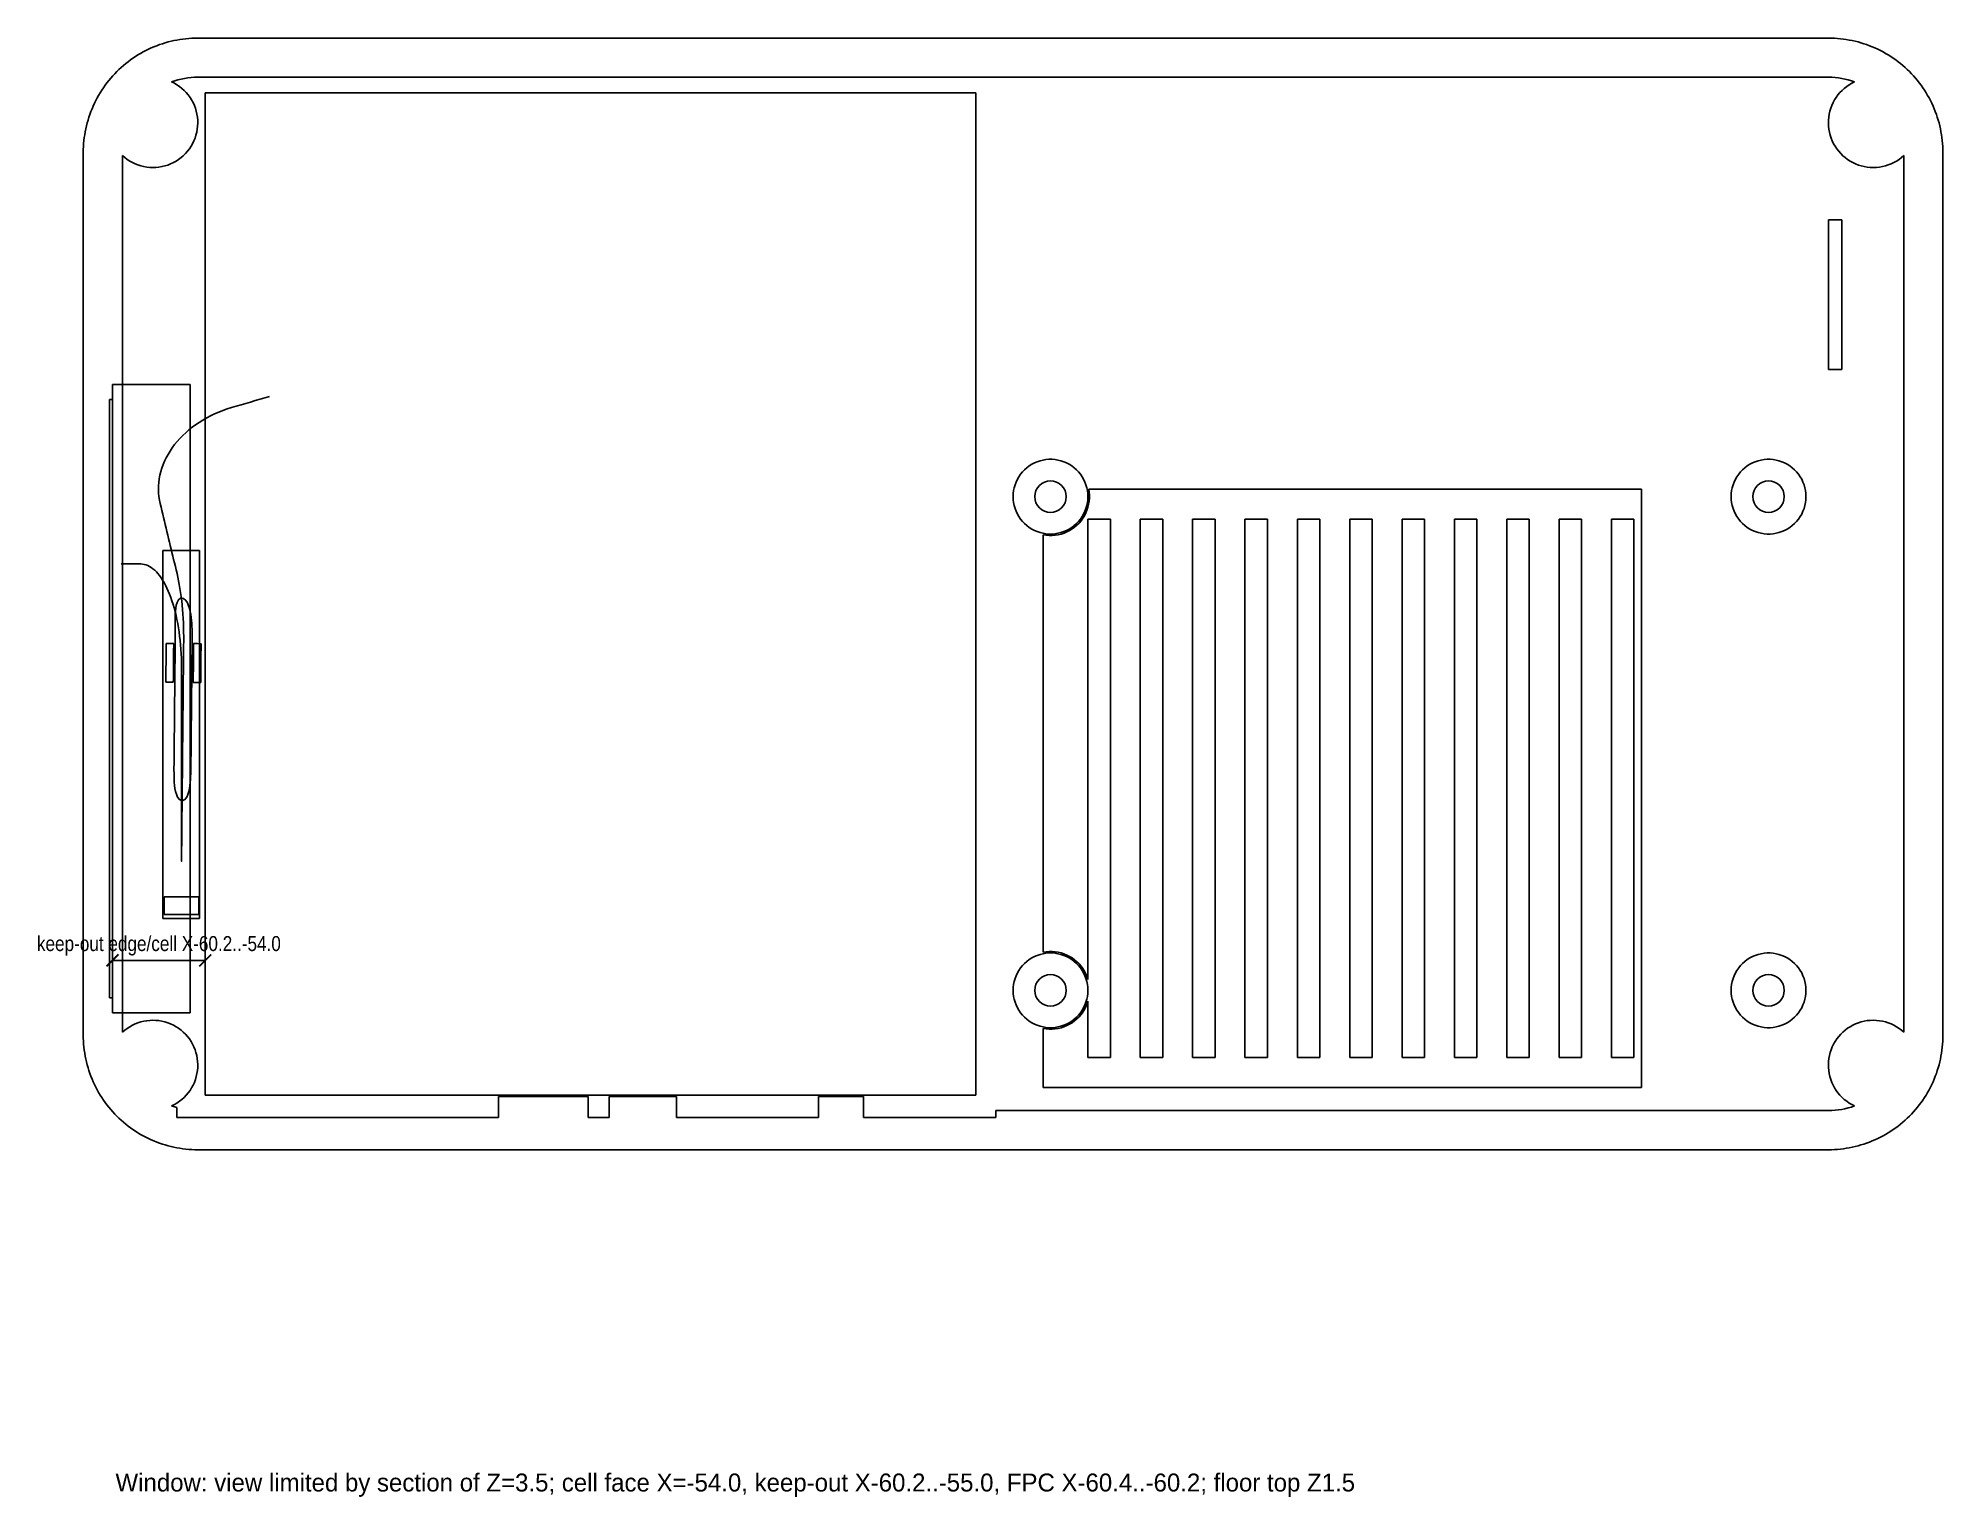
# Model space of a CAD drawing. Header units: metres. Extents: x -65 to 62, y -60 to 37.
import ezdxf

# ---------------------------------------------------------------- set-up
doc = ezdxf.new("R2010")
doc.units = ezdxf.units.M
for name, color, linetype in [('AL_Z1.6', 7, 'Continuous'), ('Clip_Slack_Post_B', 7, 'Continuous'), ('Clip_Slack_Saddle_', 7, 'Continuous'), ('COAX_CL_XY', 7, 'Continuous'), ('COAX_CUT', 7, 'Continuous'), ('Vol_Ant_LTE_Main_F', 7, 'Continuous'), ('Vol_Ant_LTE_Main_K', 7, 'Continuous'), ('Vol_Battery', 7, 'Continuous'), ('Vol_Coax_SlackZone', 7, 'Continuous')]:
    doc.layers.add(name, color=color, linetype=linetype)
doc.styles.add('OpenSansCondensed-Light', font='OpenSansCondensed-Light.ttf')
doc.dimstyles.new('EZDXF', dxfattribs={"dimtxt": 0.25, "dimasz": 0.175, "dimexe": 0.375, "dimexo": 0.125, "dimgap": 0.1, "dimtad": 1, "dimlfac": 100, "dimzin": 12, "dimdsep": 46, "dimtxsty": 'OpenSansCondensed-Light', "dimblk": 'ARCHTICK', "dimcen": 2.5, "dimazin": 3, "dimtfac": 0.5, "dimtmove": 2, "dimatfit": 3})

msp = doc.modelspace()

# ---------------------------------------------------------------- texts
msp.add_text('Window: view limited by section of Z=3.5; cell face X=-54.0, keep-out X-60.2..-55.0, FPC X-60.4..-60.2; floor top Z1.5', height=1.2).set_placement((-60, -60))

# ---------------------------------------------------------------- blocks, each defined once
blk = doc.blocks.new('_ARCHTICK')
at = {"color": 0, "linetype": 'BYBLOCK', "const_width": 0.15}
blk.add_lwpolyline([(-0.5, -0.5), (0.5, 0.5)], dxfattribs=at)

# ---------------------------------------------------------------- dimensions: what is measured, and where the dimension line sits
msp.add_linear_dim(base=(-60.2, -24.5), p1=(-60.2, -22.5), p2=(-54, -22.5), text='keep-out edge/cell X-60.2..-54.0', dimstyle='EZDXF', override={"dimtxt": 1, "dimasz": 0.8}).render()

# ---------------------------------------------------------------- linework, layer by layer
at = {"layer": 'AL_Z1.6'}
for points in [[(-62.1533, 29.5), (-62.15068, 29.70034), (-62.14281, 29.90054), (-62.12971, 30.10047), (-62.11137, 30.29999), (-62.08782, 30.49896), (-62.05908, 30.69724), (-62.02514, 30.8947), (-61.98606, 31.09121), (-61.94184, 31.28663), (-61.89252, 31.48082), (-61.83813, 31.67365), (-61.77872, 31.865), (-61.71432, 32.05472), (-61.64497, 32.2427), (-61.57073, 32.42879), (-61.49164, 32.61288), (-61.40776, 32.79483), (-61.31914, 32.97453), (-61.22585, 33.15184), (-61.12795, 33.32665), (-61.02551, 33.49884), (-60.9186, 33.66829), (-60.80728, 33.83488), (-60.69165, 33.9985), (-60.57177, 34.15903), (-60.44773, 34.31638), (-60.31961, 34.47042), (-60.18751, 34.62106), (-60.05151, 34.76818), (-59.9117, 34.9117), (-59.76818, 35.05151), (-59.62106, 35.18751), (-59.47042, 35.31961), (-59.31638, 35.44773), (-59.15903, 35.57177), (-58.9985, 35.69165), (-58.83488, 35.80728), (-58.66829, 35.9186), (-58.49884, 36.02551), (-58.32665, 36.12795), (-58.15184, 36.22585), (-57.97453, 36.31914), (-57.79483, 36.40776), (-57.61288, 36.49164), (-57.42879, 36.57073), (-57.2427, 36.64497), (-57.05472, 36.71432), (-56.865, 36.77872), (-56.67365, 36.83813), (-56.48082, 36.89252), (-56.28663, 36.94184), (-56.09121, 36.98606), (-55.8947, 37.02514), (-55.69724, 37.05908), (-55.49896, 37.08782), (-55.29999, 37.11137), (-55.10047, 37.12971), (-54.90054, 37.14281), (-54.70034, 37.15068), (-54.5, 37.1533)], [(-54.5, 37.1533), (-54.3, 37.1533), (-54.1, 37.1533), (-53.9, 37.1533), (-53.7, 37.1533), (-53.5, 37.1533), (-53.3, 37.1533), (-53.1, 37.1533), (-52.9, 37.1533), (-52.7, 37.1533), (-52.5, 37.1533), (-52.3, 37.1533), (-52.1, 37.1533), (-51.9, 37.1533), (-51.7, 37.1533), (-51.5, 37.1533), (-51.3, 37.1533), (-51.1, 37.1533), (-50.9, 37.1533), (-50.7, 37.1533), (-50.5, 37.1533), (-50.3, 37.1533), (-50.1, 37.1533), (-49.9, 37.1533), (-49.7, 37.1533), (-49.5, 37.1533), (-49.3, 37.1533), (-49.1, 37.1533), (-48.9, 37.1533), (-48.7, 37.1533), (-48.5, 37.1533), (-48.3, 37.1533), (-48.1, 37.1533), (-47.9, 37.1533), (-47.7, 37.1533), (-47.5, 37.1533), (-47.3, 37.1533), (-47.1, 37.1533), (-46.9, 37.1533), (-46.7, 37.1533), (-46.5, 37.1533), (-46.3, 37.1533), (-46.1, 37.1533), (-45.9, 37.1533), (-45.7, 37.1533), (-45.5, 37.1533), (-45.3, 37.1533), (-45.1, 37.1533), (-44.9, 37.1533), (-44.7, 37.1533), (-44.5, 37.1533), (-44.3, 37.1533), (-44.1, 37.1533), (-43.9, 37.1533), (-43.7, 37.1533), (-43.5, 37.1533), (-43.3, 37.1533), (-43.1, 37.1533), (-42.9, 37.1533), (-42.7, 37.1533), (-42.5, 37.1533), (-42.3, 37.1533), (-42.1, 37.1533), (-41.9, 37.1533), (-41.7, 37.1533), (-41.5, 37.1533), (-41.3, 37.1533), (-41.1, 37.1533), (-40.9, 37.1533), (-40.7, 37.1533), (-40.5, 37.1533), (-40.3, 37.1533), (-40.1, 37.1533), (-39.9, 37.1533), (-39.7, 37.1533), (-39.5, 37.1533), (-39.3, 37.1533), (-39.1, 37.1533), (-38.9, 37.1533), (-38.7, 37.1533), (-38.5, 37.1533), (-38.3, 37.1533), (-38.1, 37.1533), (-37.9, 37.1533), (-37.7, 37.1533), (-37.5, 37.1533), (-37.3, 37.1533), (-37.1, 37.1533), (-36.9, 37.1533), (-36.7, 37.1533), (-36.5, 37.1533), (-36.3, 37.1533), (-36.1, 37.1533), (-35.9, 37.1533), (-35.7, 37.1533), (-35.5, 37.1533), (-35.3, 37.1533), (-35.1, 37.1533), (-34.9, 37.1533), (-34.7, 37.1533), (-34.5, 37.1533), (-34.3, 37.1533), (-34.1, 37.1533), (-33.9, 37.1533), (-33.7, 37.1533), (-33.5, 37.1533), (-33.3, 37.1533), (-33.1, 37.1533), (-32.9, 37.1533), (-32.7, 37.1533), (-32.5, 37.1533), (-32.3, 37.1533), (-32.1, 37.1533), (-31.9, 37.1533), (-31.7, 37.1533), (-31.5, 37.1533), (-31.3, 37.1533), (-31.1, 37.1533), (-30.9, 37.1533), (-30.7, 37.1533), (-30.5, 37.1533), (-30.3, 37.1533), (-30.1, 37.1533), (-29.9, 37.1533), (-29.7, 37.1533), (-29.5, 37.1533), (-29.3, 37.1533), (-29.1, 37.1533), (-28.9, 37.1533), (-28.7, 37.1533), (-28.5, 37.1533), (-28.3, 37.1533), (-28.1, 37.1533), (-27.9, 37.1533), (-27.7, 37.1533), (-27.5, 37.1533), (-27.3, 37.1533), (-27.1, 37.1533), (-26.9, 37.1533), (-26.7, 37.1533), (-26.5, 37.1533), (-26.3, 37.1533), (-26.1, 37.1533), (-25.9, 37.1533), (-25.7, 37.1533), (-25.5, 37.1533), (-25.3, 37.1533), (-25.1, 37.1533), (-24.9, 37.1533), (-24.7, 37.1533), (-24.5, 37.1533), (-24.3, 37.1533), (-24.1, 37.1533), (-23.9, 37.1533), (-23.7, 37.1533), (-23.5, 37.1533), (-23.3, 37.1533), (-23.1, 37.1533), (-22.9, 37.1533), (-22.7, 37.1533), (-22.5, 37.1533), (-22.3, 37.1533), (-22.1, 37.1533), (-21.9, 37.1533), (-21.7, 37.1533), (-21.5, 37.1533), (-21.3, 37.1533), (-21.1, 37.1533), (-20.9, 37.1533), (-20.7, 37.1533), (-20.5, 37.1533), (-20.3, 37.1533), (-20.1, 37.1533), (-19.9, 37.1533), (-19.7, 37.1533), (-19.5, 37.1533), (-19.3, 37.1533), (-19.1, 37.1533), (-18.9, 37.1533), (-18.7, 37.1533), (-18.5, 37.1533), (-18.3, 37.1533), (-18.1, 37.1533), (-17.9, 37.1533), (-17.7, 37.1533), (-17.5, 37.1533), (-17.3, 37.1533), (-17.1, 37.1533), (-16.9, 37.1533), (-16.7, 37.1533), (-16.5, 37.1533), (-16.3, 37.1533), (-16.1, 37.1533), (-15.9, 37.1533), (-15.7, 37.1533), (-15.5, 37.1533), (-15.3, 37.1533), (-15.1, 37.1533), (-14.9, 37.1533), (-14.7, 37.1533), (-14.5, 37.1533), (-14.3, 37.1533), (-14.1, 37.1533), (-13.9, 37.1533), (-13.7, 37.1533), (-13.5, 37.1533), (-13.3, 37.1533), (-13.1, 37.1533), (-12.9, 37.1533), (-12.7, 37.1533), (-12.5, 37.1533), (-12.3, 37.1533), (-12.1, 37.1533), (-11.9, 37.1533), (-11.7, 37.1533), (-11.5, 37.1533), (-11.3, 37.1533), (-11.1, 37.1533), (-10.9, 37.1533), (-10.7, 37.1533), (-10.5, 37.1533), (-10.3, 37.1533), (-10.1, 37.1533), (-9.9, 37.1533), (-9.7, 37.1533), (-9.5, 37.1533), (-9.3, 37.1533), (-9.1, 37.1533), (-8.9, 37.1533), (-8.7, 37.1533), (-8.5, 37.1533), (-8.3, 37.1533), (-8.1, 37.1533), (-7.9, 37.1533), (-7.7, 37.1533), (-7.5, 37.1533), (-7.3, 37.1533), (-7.1, 37.1533), (-6.9, 37.1533), (-6.7, 37.1533), (-6.5, 37.1533), (-6.3, 37.1533), (-6.1, 37.1533), (-5.9, 37.1533), (-5.7, 37.1533), (-5.5, 37.1533), (-5.3, 37.1533), (-5.1, 37.1533), (-4.9, 37.1533), (-4.7, 37.1533), (-4.5, 37.1533), (-4.3, 37.1533), (-4.1, 37.1533), (-3.9, 37.1533), (-3.7, 37.1533), (-3.5, 37.1533), (-3.3, 37.1533), (-3.1, 37.1533), (-2.9, 37.1533), (-2.7, 37.1533), (-2.5, 37.1533), (-2.3, 37.1533), (-2.1, 37.1533), (-1.9, 37.1533), (-1.7, 37.1533), (-1.5, 37.1533), (-1.3, 37.1533), (-1.1, 37.1533), (-0.9, 37.1533), (-0.7, 37.1533), (-0.5, 37.1533), (-0.3, 37.1533), (-0.1, 37.1533), (0.1, 37.1533), (0.3, 37.1533), (0.5, 37.1533), (0.7, 37.1533), (0.9, 37.1533), (1.1, 37.1533), (1.3, 37.1533), (1.5, 37.1533), (1.7, 37.1533), (1.9, 37.1533), (2.1, 37.1533), (2.3, 37.1533), (2.5, 37.1533), (2.7, 37.1533), (2.9, 37.1533), (3.1, 37.1533), (3.3, 37.1533), (3.5, 37.1533), (3.7, 37.1533), (3.9, 37.1533), (4.1, 37.1533), (4.3, 37.1533), (4.5, 37.1533), (4.7, 37.1533), (4.9, 37.1533), (5.1, 37.1533), (5.3, 37.1533), (5.5, 37.1533), (5.7, 37.1533), (5.9, 37.1533), (6.1, 37.1533), (6.3, 37.1533), (6.5, 37.1533), (6.7, 37.1533), (6.9, 37.1533), (7.1, 37.1533), (7.3, 37.1533), (7.5, 37.1533), (7.7, 37.1533), (7.9, 37.1533), (8.1, 37.1533), (8.3, 37.1533), (8.5, 37.1533), (8.7, 37.1533), (8.9, 37.1533), (9.1, 37.1533), (9.3, 37.1533), (9.5, 37.1533), (9.7, 37.1533), (9.9, 37.1533), (10.1, 37.1533), (10.3, 37.1533), (10.5, 37.1533), (10.7, 37.1533), (10.9, 37.1533), (11.1, 37.1533), (11.3, 37.1533), (11.5, 37.1533), (11.7, 37.1533), (11.9, 37.1533), (12.1, 37.1533), (12.3, 37.1533), (12.5, 37.1533), (12.7, 37.1533), (12.9, 37.1533), (13.1, 37.1533), (13.3, 37.1533), (13.5, 37.1533), (13.7, 37.1533), (13.9, 37.1533), (14.1, 37.1533), (14.3, 37.1533), (14.5, 37.1533), (14.7, 37.1533), (14.9, 37.1533), (15.1, 37.1533), (15.3, 37.1533), (15.5, 37.1533), (15.7, 37.1533), (15.9, 37.1533), (16.1, 37.1533), (16.3, 37.1533), (16.5, 37.1533), (16.7, 37.1533), (16.9, 37.1533), (17.1, 37.1533), (17.3, 37.1533), (17.5, 37.1533), (17.7, 37.1533), (17.9, 37.1533), (18.1, 37.1533), (18.3, 37.1533), (18.5, 37.1533), (18.7, 37.1533), (18.9, 37.1533), (19.1, 37.1533), (19.3, 37.1533), (19.5, 37.1533), (19.7, 37.1533), (19.9, 37.1533), (20.1, 37.1533), (20.3, 37.1533), (20.5, 37.1533), (20.7, 37.1533), (20.9, 37.1533), (21.1, 37.1533), (21.3, 37.1533), (21.5, 37.1533), (21.7, 37.1533), (21.9, 37.1533), (22.1, 37.1533), (22.3, 37.1533), (22.5, 37.1533), (22.7, 37.1533), (22.9, 37.1533), (23.1, 37.1533), (23.3, 37.1533), (23.5, 37.1533), (23.7, 37.1533), (23.9, 37.1533), (24.1, 37.1533), (24.3, 37.1533), (24.5, 37.1533), (24.7, 37.1533), (24.9, 37.1533), (25.1, 37.1533), (25.3, 37.1533), (25.5, 37.1533), (25.7, 37.1533), (25.9, 37.1533), (26.1, 37.1533), (26.3, 37.1533), (26.5, 37.1533), (26.7, 37.1533), (26.9, 37.1533), (27.1, 37.1533), (27.3, 37.1533), (27.5, 37.1533), (27.7, 37.1533), (27.9, 37.1533), (28.1, 37.1533), (28.3, 37.1533), (28.5, 37.1533), (28.7, 37.1533), (28.9, 37.1533), (29.1, 37.1533), (29.3, 37.1533), (29.5, 37.1533), (29.7, 37.1533), (29.9, 37.1533), (30.1, 37.1533), (30.3, 37.1533), (30.5, 37.1533), (30.7, 37.1533), (30.9, 37.1533), (31.1, 37.1533), (31.3, 37.1533), (31.5, 37.1533), (31.7, 37.1533), (31.9, 37.1533), (32.1, 37.1533), (32.3, 37.1533), (32.5, 37.1533), (32.7, 37.1533), (32.9, 37.1533), (33.1, 37.1533), (33.3, 37.1533), (33.5, 37.1533), (33.7, 37.1533), (33.9, 37.1533), (34.1, 37.1533), (34.3, 37.1533), (34.5, 37.1533), (34.7, 37.1533), (34.9, 37.1533), (35.1, 37.1533), (35.3, 37.1533), (35.5, 37.1533), (35.7, 37.1533), (35.9, 37.1533), (36.1, 37.1533), (36.3, 37.1533), (36.5, 37.1533), (36.7, 37.1533), (36.9, 37.1533), (37.1, 37.1533), (37.3, 37.1533), (37.5, 37.1533), (37.7, 37.1533), (37.9, 37.1533), (38.1, 37.1533), (38.3, 37.1533), (38.5, 37.1533), (38.7, 37.1533), (38.9, 37.1533), (39.1, 37.1533), (39.3, 37.1533), (39.5, 37.1533), (39.7, 37.1533), (39.9, 37.1533), (40.1, 37.1533), (40.3, 37.1533), (40.5, 37.1533), (40.7, 37.1533), (40.9, 37.1533), (41.1, 37.1533), (41.3, 37.1533), (41.5, 37.1533), (41.7, 37.1533), (41.9, 37.1533), (42.1, 37.1533), (42.3, 37.1533), (42.5, 37.1533), (42.7, 37.1533), (42.9, 37.1533), (43.1, 37.1533), (43.3, 37.1533), (43.5, 37.1533), (43.7, 37.1533), (43.9, 37.1533), (44.1, 37.1533), (44.3, 37.1533), (44.5, 37.1533), (44.7, 37.1533), (44.9, 37.1533), (45.1, 37.1533), (45.3, 37.1533), (45.5, 37.1533), (45.7, 37.1533), (45.9, 37.1533), (46.1, 37.1533), (46.3, 37.1533), (46.5, 37.1533), (46.7, 37.1533), (46.9, 37.1533), (47.1, 37.1533), (47.3, 37.1533), (47.5, 37.1533), (47.7, 37.1533), (47.9, 37.1533), (48.1, 37.1533), (48.3, 37.1533), (48.5, 37.1533), (48.7, 37.1533), (48.9, 37.1533), (49.1, 37.1533), (49.3, 37.1533), (49.5, 37.1533), (49.7, 37.1533), (49.9, 37.1533), (50.1, 37.1533), (50.3, 37.1533), (50.5, 37.1533), (50.7, 37.1533), (50.9, 37.1533), (51.1, 37.1533), (51.3, 37.1533), (51.5, 37.1533), (51.7, 37.1533), (51.9, 37.1533), (52.1, 37.1533), (52.3, 37.1533), (52.5, 37.1533), (52.7, 37.1533), (52.9, 37.1533), (53.1, 37.1533), (53.3, 37.1533), (53.5, 37.1533), (53.7, 37.1533), (53.9, 37.1533), (54.1, 37.1533), (54.3, 37.1533), (54.5, 37.1533)], [(54.5, 37.1533), (54.70034, 37.15068), (54.90054, 37.14281), (55.10047, 37.12971), (55.29999, 37.11137), (55.49896, 37.08782), (55.69724, 37.05908), (55.8947, 37.02514), (56.09121, 36.98606), (56.28663, 36.94184), (56.48082, 36.89252), (56.67365, 36.83813), (56.865, 36.77872), (57.05472, 36.71432), (57.2427, 36.64497), (57.42879, 36.57073), (57.61288, 36.49164), (57.79483, 36.40776), (57.97453, 36.31914), (58.15184, 36.22585), (58.32665, 36.12795), (58.49884, 36.02551), (58.66829, 35.9186), (58.83488, 35.80728), (58.9985, 35.69165), (59.15903, 35.57177), (59.31638, 35.44773), (59.47042, 35.31961), (59.62106, 35.18751), (59.76818, 35.05151), (59.9117, 34.9117), (60.05151, 34.76818), (60.18751, 34.62106), (60.31961, 34.47042), (60.44773, 34.31638), (60.57177, 34.15903), (60.69165, 33.9985), (60.80728, 33.83488), (60.9186, 33.66829), (61.02551, 33.49884), (61.12795, 33.32665), (61.22585, 33.15184), (61.31914, 32.97453), (61.40776, 32.79483), (61.49164, 32.61288), (61.57073, 32.42879), (61.64497, 32.2427), (61.71432, 32.05472), (61.77872, 31.865), (61.83813, 31.67365), (61.89252, 31.48082), (61.94184, 31.28663), (61.98606, 31.09121), (62.02514, 30.8947), (62.05908, 30.69724), (62.08782, 30.49896), (62.11137, 30.29999), (62.12971, 30.10047), (62.14281, 29.90054), (62.15068, 29.70034), (62.1533, 29.5)], [(-56.24718, 34.22589), (-56.03635, 34.29857), (-55.8225, 34.36185), (-55.60607, 34.41561), (-55.38747, 34.45974), (-55.16713, 34.49416), (-54.94548, 34.51878), (-54.72296, 34.53358), (-54.5, 34.53852)], [(-54.5, 34.53852), (-54.3, 34.53852), (-54.1, 34.53852), (-53.9, 34.53852), (-53.7, 34.53852), (-53.5, 34.53852), (-53.3, 34.53852), (-53.1, 34.53852), (-52.9, 34.53852), (-52.7, 34.53852), (-52.5, 34.53852), (-52.3, 34.53852), (-52.1, 34.53852), (-51.9, 34.53852), (-51.7, 34.53852), (-51.5, 34.53852), (-51.3, 34.53852), (-51.1, 34.53852), (-50.9, 34.53852), (-50.7, 34.53852), (-50.5, 34.53852), (-50.3, 34.53852), (-50.1, 34.53852), (-49.9, 34.53852), (-49.7, 34.53852), (-49.5, 34.53852), (-49.3, 34.53852), (-49.1, 34.53852), (-48.9, 34.53852), (-48.7, 34.53852), (-48.5, 34.53852), (-48.3, 34.53852), (-48.1, 34.53852), (-47.9, 34.53852), (-47.7, 34.53852), (-47.5, 34.53852), (-47.3, 34.53852), (-47.1, 34.53852), (-46.9, 34.53852), (-46.7, 34.53852), (-46.5, 34.53852), (-46.3, 34.53852), (-46.1, 34.53852), (-45.9, 34.53852), (-45.7, 34.53852), (-45.5, 34.53852), (-45.3, 34.53852), (-45.1, 34.53852), (-44.9, 34.53852), (-44.7, 34.53852), (-44.5, 34.53852), (-44.3, 34.53852), (-44.1, 34.53852), (-43.9, 34.53852), (-43.7, 34.53852), (-43.5, 34.53852), (-43.3, 34.53852), (-43.1, 34.53852), (-42.9, 34.53852), (-42.7, 34.53852), (-42.5, 34.53852), (-42.3, 34.53852), (-42.1, 34.53852), (-41.9, 34.53852), (-41.7, 34.53852), (-41.5, 34.53852), (-41.3, 34.53852), (-41.1, 34.53852), (-40.9, 34.53852), (-40.7, 34.53852), (-40.5, 34.53852), (-40.3, 34.53852), (-40.1, 34.53852), (-39.9, 34.53852), (-39.7, 34.53852), (-39.5, 34.53852), (-39.3, 34.53852), (-39.1, 34.53852), (-38.9, 34.53852), (-38.7, 34.53852), (-38.5, 34.53852), (-38.3, 34.53852), (-38.1, 34.53852), (-37.9, 34.53852), (-37.7, 34.53852), (-37.5, 34.53852), (-37.3, 34.53852), (-37.1, 34.53852), (-36.9, 34.53852), (-36.7, 34.53852), (-36.5, 34.53852), (-36.3, 34.53852), (-36.1, 34.53852), (-35.9, 34.53852), (-35.7, 34.53852), (-35.5, 34.53852), (-35.3, 34.53852), (-35.1, 34.53852), (-34.9, 34.53852), (-34.7, 34.53852), (-34.5, 34.53852), (-34.3, 34.53852), (-34.1, 34.53852), (-33.9, 34.53852), (-33.7, 34.53852), (-33.5, 34.53852), (-33.3, 34.53852), (-33.1, 34.53852), (-32.9, 34.53852), (-32.7, 34.53852), (-32.5, 34.53852), (-32.3, 34.53852), (-32.1, 34.53852), (-31.9, 34.53852), (-31.7, 34.53852), (-31.5, 34.53852), (-31.3, 34.53852), (-31.1, 34.53852), (-30.9, 34.53852), (-30.7, 34.53852), (-30.5, 34.53852), (-30.3, 34.53852), (-30.1, 34.53852), (-29.9, 34.53852), (-29.7, 34.53852), (-29.5, 34.53852), (-29.3, 34.53852), (-29.1, 34.53852), (-28.9, 34.53852), (-28.7, 34.53852), (-28.5, 34.53852), (-28.3, 34.53852), (-28.1, 34.53852), (-27.9, 34.53852), (-27.7, 34.53852), (-27.5, 34.53852), (-27.3, 34.53852), (-27.1, 34.53852), (-26.9, 34.53852), (-26.7, 34.53852), (-26.5, 34.53852), (-26.3, 34.53852), (-26.1, 34.53852), (-25.9, 34.53852), (-25.7, 34.53852), (-25.5, 34.53852), (-25.3, 34.53852), (-25.1, 34.53852), (-24.9, 34.53852), (-24.7, 34.53852), (-24.5, 34.53852), (-24.3, 34.53852), (-24.1, 34.53852), (-23.9, 34.53852), (-23.7, 34.53852), (-23.5, 34.53852), (-23.3, 34.53852), (-23.1, 34.53852), (-22.9, 34.53852), (-22.7, 34.53852), (-22.5, 34.53852), (-22.3, 34.53852), (-22.1, 34.53852), (-21.9, 34.53852), (-21.7, 34.53852), (-21.5, 34.53852), (-21.3, 34.53852), (-21.1, 34.53852), (-20.9, 34.53852), (-20.7, 34.53852), (-20.5, 34.53852), (-20.3, 34.53852), (-20.1, 34.53852), (-19.9, 34.53852), (-19.7, 34.53852), (-19.5, 34.53852), (-19.3, 34.53852), (-19.1, 34.53852), (-18.9, 34.53852), (-18.7, 34.53852), (-18.5, 34.53852), (-18.3, 34.53852), (-18.1, 34.53852), (-17.9, 34.53852), (-17.7, 34.53852), (-17.5, 34.53852), (-17.3, 34.53852), (-17.1, 34.53852), (-16.9, 34.53852), (-16.7, 34.53852), (-16.5, 34.53852), (-16.3, 34.53852), (-16.1, 34.53852), (-15.9, 34.53852), (-15.7, 34.53852), (-15.5, 34.53852), (-15.3, 34.53852), (-15.1, 34.53852), (-14.9, 34.53852), (-14.7, 34.53852), (-14.5, 34.53852), (-14.3, 34.53852), (-14.1, 34.53852), (-13.9, 34.53852), (-13.7, 34.53852), (-13.5, 34.53852), (-13.3, 34.53852), (-13.1, 34.53852), (-12.9, 34.53852), (-12.7, 34.53852), (-12.5, 34.53852), (-12.3, 34.53852), (-12.1, 34.53852), (-11.9, 34.53852), (-11.7, 34.53852), (-11.5, 34.53852), (-11.3, 34.53852), (-11.1, 34.53852), (-10.9, 34.53852), (-10.7, 34.53852), (-10.5, 34.53852), (-10.3, 34.53852), (-10.1, 34.53852), (-9.9, 34.53852), (-9.7, 34.53852), (-9.5, 34.53852), (-9.3, 34.53852), (-9.1, 34.53852), (-8.9, 34.53852), (-8.7, 34.53852), (-8.5, 34.53852), (-8.3, 34.53852), (-8.1, 34.53852), (-7.9, 34.53852), (-7.7, 34.53852), (-7.5, 34.53852), (-7.3, 34.53852), (-7.1, 34.53852), (-6.9, 34.53852), (-6.7, 34.53852), (-6.5, 34.53852), (-6.3, 34.53852), (-6.1, 34.53852), (-5.9, 34.53852), (-5.7, 34.53852), (-5.5, 34.53852), (-5.3, 34.53852), (-5.1, 34.53852), (-4.9, 34.53852), (-4.7, 34.53852), (-4.5, 34.53852), (-4.3, 34.53852), (-4.1, 34.53852), (-3.9, 34.53852), (-3.7, 34.53852), (-3.5, 34.53852), (-3.3, 34.53852), (-3.1, 34.53852), (-2.9, 34.53852), (-2.7, 34.53852), (-2.5, 34.53852), (-2.3, 34.53852), (-2.1, 34.53852), (-1.9, 34.53852), (-1.7, 34.53852), (-1.5, 34.53852), (-1.3, 34.53852), (-1.1, 34.53852), (-0.9, 34.53852), (-0.7, 34.53852), (-0.5, 34.53852), (-0.3, 34.53852), (-0.1, 34.53852), (0.1, 34.53852), (0.3, 34.53852), (0.5, 34.53852), (0.7, 34.53852), (0.9, 34.53852), (1.1, 34.53852), (1.3, 34.53852), (1.5, 34.53852), (1.7, 34.53852), (1.9, 34.53852), (2.1, 34.53852), (2.3, 34.53852), (2.5, 34.53852), (2.7, 34.53852), (2.9, 34.53852), (3.1, 34.53852), (3.3, 34.53852), (3.5, 34.53852), (3.7, 34.53852), (3.9, 34.53852), (4.1, 34.53852), (4.3, 34.53852), (4.5, 34.53852), (4.7, 34.53852), (4.9, 34.53852), (5.1, 34.53852), (5.3, 34.53852), (5.5, 34.53852), (5.7, 34.53852), (5.9, 34.53852), (6.1, 34.53852), (6.3, 34.53852), (6.5, 34.53852), (6.7, 34.53852), (6.9, 34.53852), (7.1, 34.53852), (7.3, 34.53852), (7.5, 34.53852), (7.7, 34.53852), (7.9, 34.53852), (8.1, 34.53852), (8.3, 34.53852), (8.5, 34.53852), (8.7, 34.53852), (8.9, 34.53852), (9.1, 34.53852), (9.3, 34.53852), (9.5, 34.53852), (9.7, 34.53852), (9.9, 34.53852), (10.1, 34.53852), (10.3, 34.53852), (10.5, 34.53852), (10.7, 34.53852), (10.9, 34.53852), (11.1, 34.53852), (11.3, 34.53852), (11.5, 34.53852), (11.7, 34.53852), (11.9, 34.53852), (12.1, 34.53852), (12.3, 34.53852), (12.5, 34.53852), (12.7, 34.53852), (12.9, 34.53852), (13.1, 34.53852), (13.3, 34.53852), (13.5, 34.53852), (13.7, 34.53852), (13.9, 34.53852), (14.1, 34.53852), (14.3, 34.53852), (14.5, 34.53852), (14.7, 34.53852), (14.9, 34.53852), (15.1, 34.53852), (15.3, 34.53852), (15.5, 34.53852), (15.7, 34.53852), (15.9, 34.53852), (16.1, 34.53852), (16.3, 34.53852), (16.5, 34.53852), (16.7, 34.53852), (16.9, 34.53852), (17.1, 34.53852), (17.3, 34.53852), (17.5, 34.53852), (17.7, 34.53852), (17.9, 34.53852), (18.1, 34.53852), (18.3, 34.53852), (18.5, 34.53852), (18.7, 34.53852), (18.9, 34.53852), (19.1, 34.53852), (19.3, 34.53852), (19.5, 34.53852), (19.7, 34.53852), (19.9, 34.53852), (20.1, 34.53852), (20.3, 34.53852), (20.5, 34.53852), (20.7, 34.53852), (20.9, 34.53852), (21.1, 34.53852), (21.3, 34.53852), (21.5, 34.53852), (21.7, 34.53852), (21.9, 34.53852), (22.1, 34.53852), (22.3, 34.53852), (22.5, 34.53852), (22.7, 34.53852), (22.9, 34.53852), (23.1, 34.53852), (23.3, 34.53852), (23.5, 34.53852), (23.7, 34.53852), (23.9, 34.53852), (24.1, 34.53852), (24.3, 34.53852), (24.5, 34.53852), (24.7, 34.53852), (24.9, 34.53852), (25.1, 34.53852), (25.3, 34.53852), (25.5, 34.53852), (25.7, 34.53852), (25.9, 34.53852), (26.1, 34.53852), (26.3, 34.53852), (26.5, 34.53852), (26.7, 34.53852), (26.9, 34.53852), (27.1, 34.53852), (27.3, 34.53852), (27.5, 34.53852), (27.7, 34.53852), (27.9, 34.53852), (28.1, 34.53852), (28.3, 34.53852), (28.5, 34.53852), (28.7, 34.53852), (28.9, 34.53852), (29.1, 34.53852), (29.3, 34.53852), (29.5, 34.53852), (29.7, 34.53852), (29.9, 34.53852), (30.1, 34.53852), (30.3, 34.53852), (30.5, 34.53852), (30.7, 34.53852), (30.9, 34.53852), (31.1, 34.53852), (31.3, 34.53852), (31.5, 34.53852), (31.7, 34.53852), (31.9, 34.53852), (32.1, 34.53852), (32.3, 34.53852), (32.5, 34.53852), (32.7, 34.53852), (32.9, 34.53852), (33.1, 34.53852), (33.3, 34.53852), (33.5, 34.53852), (33.7, 34.53852), (33.9, 34.53852), (34.1, 34.53852), (34.3, 34.53852), (34.5, 34.53852), (34.7, 34.53852), (34.9, 34.53852), (35.1, 34.53852), (35.3, 34.53852), (35.5, 34.53852), (35.7, 34.53852), (35.9, 34.53852), (36.1, 34.53852), (36.3, 34.53852), (36.5, 34.53852), (36.7, 34.53852), (36.9, 34.53852), (37.1, 34.53852), (37.3, 34.53852), (37.5, 34.53852), (37.7, 34.53852), (37.9, 34.53852), (38.1, 34.53852), (38.3, 34.53852), (38.5, 34.53852), (38.7, 34.53852), (38.9, 34.53852), (39.1, 34.53852), (39.3, 34.53852), (39.5, 34.53852), (39.7, 34.53852), (39.9, 34.53852), (40.1, 34.53852), (40.3, 34.53852), (40.5, 34.53852), (40.7, 34.53852), (40.9, 34.53852), (41.1, 34.53852), (41.3, 34.53852), (41.5, 34.53852), (41.7, 34.53852), (41.9, 34.53852), (42.1, 34.53852), (42.3, 34.53852), (42.5, 34.53852), (42.7, 34.53852), (42.9, 34.53852), (43.1, 34.53852), (43.3, 34.53852), (43.5, 34.53852), (43.7, 34.53852), (43.9, 34.53852), (44.1, 34.53852), (44.3, 34.53852), (44.5, 34.53852), (44.7, 34.53852), (44.9, 34.53852), (45.1, 34.53852), (45.3, 34.53852), (45.5, 34.53852), (45.7, 34.53852), (45.9, 34.53852), (46.1, 34.53852), (46.3, 34.53852), (46.5, 34.53852), (46.7, 34.53852), (46.9, 34.53852), (47.1, 34.53852), (47.3, 34.53852), (47.5, 34.53852), (47.7, 34.53852), (47.9, 34.53852), (48.1, 34.53852), (48.3, 34.53852), (48.5, 34.53852), (48.7, 34.53852), (48.9, 34.53852), (49.1, 34.53852), (49.3, 34.53852), (49.5, 34.53852), (49.7, 34.53852), (49.9, 34.53852), (50.1, 34.53852), (50.3, 34.53852), (50.5, 34.53852), (50.7, 34.53852), (50.9, 34.53852), (51.1, 34.53852), (51.3, 34.53852), (51.5, 34.53852), (51.7, 34.53852), (51.9, 34.53852), (52.1, 34.53852), (52.3, 34.53852), (52.5, 34.53852), (52.7, 34.53852), (52.9, 34.53852), (53.1, 34.53852), (53.3, 34.53852), (53.5, 34.53852), (53.7, 34.53852), (53.9, 34.53852), (54.1, 34.53852), (54.3, 34.53852), (54.5, 34.53852)], [(54.5, 34.53852), (54.72296, 34.53358), (54.94548, 34.51878), (55.16713, 34.49416), (55.38747, 34.45974), (55.60607, 34.41561), (55.8225, 34.36185), (56.03635, 34.29857), (56.24718, 34.22589)], [(-59.53852, 29.29899), (-59.38472, 29.16594), (-59.22225, 29.04361), (-59.05188, 28.93257), (-58.87437, 28.83333), (-58.69055, 28.74635), (-58.50125, 28.67202), (-58.30736, 28.61068), (-58.10975, 28.56262), (-57.90935, 28.52806), (-57.70706, 28.50715), (-57.50382, 28.5), (-57.30056, 28.50664), (-57.09822, 28.52703), (-56.89773, 28.56108), (-56.7, 28.60863), (-56.50595, 28.66948), (-56.31647, 28.74333), (-56.13242, 28.82984), (-55.95466, 28.92863), (-55.784, 29.03924), (-55.62123, 29.16115), (-55.46709, 29.29381), (-55.32229, 29.4366), (-55.1875, 29.58888), (-55.06334, 29.74995), (-54.95037, 29.91905), (-54.84912, 30.09542), (-54.76005, 30.27824), (-54.68358, 30.46668), (-54.62004, 30.65986), (-54.56974, 30.85691), (-54.5329, 31.05691), (-54.5097, 31.25895), (-54.50024, 31.46209), (-54.50456, 31.66541), (-54.52265, 31.86797), (-54.55442, 32.06884), (-54.59973, 32.26709), (-54.65836, 32.46182), (-54.73006, 32.65213), (-54.81448, 32.83715), (-54.91124, 33.01602), (-55.0199, 33.18792), (-55.13995, 33.35207), (-55.27085, 33.50771), (-55.41199, 33.65412), (-55.56273, 33.79063), (-55.72237, 33.91662), (-55.89018, 34.0315), (-56.06539, 34.13474), (-56.24718, 34.22589)], [(56.24718, 34.22589), (56.06539, 34.13474), (55.89018, 34.0315), (55.72237, 33.91662), (55.56273, 33.79063), (55.41199, 33.65412), (55.27085, 33.50771), (55.13995, 33.35207), (55.0199, 33.18792), (54.91124, 33.01602), (54.81448, 32.83715), (54.73006, 32.65213), (54.65836, 32.46182), (54.59973, 32.26709), (54.55442, 32.06884), (54.52265, 31.86797), (54.50456, 31.66541), (54.50024, 31.46209), (54.5097, 31.25895), (54.5329, 31.05691), (54.56974, 30.85691), (54.62004, 30.65986), (54.68358, 30.46668), (54.76005, 30.27824), (54.84912, 30.09542), (54.95037, 29.91905), (55.06334, 29.74995), (55.1875, 29.58888), (55.32229, 29.4366), (55.46709, 29.29381), (55.62123, 29.16115), (55.784, 29.03924), (55.95466, 28.92863), (56.13242, 28.82984), (56.31647, 28.74333), (56.50595, 28.66948), (56.7, 28.60863), (56.89773, 28.56108), (57.09822, 28.52703), (57.30056, 28.50664), (57.50382, 28.5), (57.70706, 28.50715), (57.90935, 28.52806), (58.10975, 28.56262), (58.30736, 28.61068), (58.50125, 28.67202), (58.69055, 28.74635), (58.87437, 28.83333), (59.05188, 28.93257), (59.22225, 29.04361), (59.38472, 29.16594), (59.53852, 29.29899)], [(-62.1533, -29.5), (-62.1533, -29.3), (-62.1533, -29.1), (-62.1533, -28.9), (-62.1533, -28.7), (-62.1533, -28.5), (-62.1533, -28.3), (-62.1533, -28.1), (-62.1533, -27.9), (-62.1533, -27.7), (-62.1533, -27.5), (-62.1533, -27.3), (-62.1533, -27.1), (-62.1533, -26.9), (-62.1533, -26.7), (-62.1533, -26.5), (-62.1533, -26.3), (-62.1533, -26.1), (-62.1533, -25.9), (-62.1533, -25.7), (-62.1533, -25.5), (-62.1533, -25.3), (-62.1533, -25.1), (-62.1533, -24.9), (-62.1533, -24.7), (-62.1533, -24.5), (-62.1533, -24.3), (-62.1533, -24.1), (-62.1533, -23.9), (-62.1533, -23.7), (-62.1533, -23.5), (-62.1533, -23.3), (-62.1533, -23.1), (-62.1533, -22.9), (-62.1533, -22.7), (-62.1533, -22.5), (-62.1533, -22.3), (-62.1533, -22.1), (-62.1533, -21.9), (-62.1533, -21.7), (-62.1533, -21.5), (-62.1533, -21.3), (-62.1533, -21.1), (-62.1533, -20.9), (-62.1533, -20.7), (-62.1533, -20.5), (-62.1533, -20.3), (-62.1533, -20.1), (-62.1533, -19.9), (-62.1533, -19.7), (-62.1533, -19.5), (-62.1533, -19.3), (-62.1533, -19.1), (-62.1533, -18.9), (-62.1533, -18.7), (-62.1533, -18.5), (-62.1533, -18.3), (-62.1533, -18.1), (-62.1533, -17.9), (-62.1533, -17.7), (-62.1533, -17.5), (-62.1533, -17.3), (-62.1533, -17.1), (-62.1533, -16.9), (-62.1533, -16.7), (-62.1533, -16.5), (-62.1533, -16.3), (-62.1533, -16.1), (-62.1533, -15.9), (-62.1533, -15.7), (-62.1533, -15.5), (-62.1533, -15.3), (-62.1533, -15.1), (-62.1533, -14.9), (-62.1533, -14.7), (-62.1533, -14.5), (-62.1533, -14.3), (-62.1533, -14.1), (-62.1533, -13.9), (-62.1533, -13.7), (-62.1533, -13.5), (-62.1533, -13.3), (-62.1533, -13.1), (-62.1533, -12.9), (-62.1533, -12.7), (-62.1533, -12.5), (-62.1533, -12.3), (-62.1533, -12.1), (-62.1533, -11.9), (-62.1533, -11.7), (-62.1533, -11.5), (-62.1533, -11.3), (-62.1533, -11.1), (-62.1533, -10.9), (-62.1533, -10.7), (-62.1533, -10.5), (-62.1533, -10.3), (-62.1533, -10.1), (-62.1533, -9.9), (-62.1533, -9.7), (-62.1533, -9.5), (-62.1533, -9.3), (-62.1533, -9.1), (-62.1533, -8.9), (-62.1533, -8.7), (-62.1533, -8.5), (-62.1533, -8.3), (-62.1533, -8.1), (-62.1533, -7.9), (-62.1533, -7.7), (-62.1533, -7.5), (-62.1533, -7.3), (-62.1533, -7.1), (-62.1533, -6.9), (-62.1533, -6.7), (-62.1533, -6.5), (-62.1533, -6.3), (-62.1533, -6.1), (-62.1533, -5.9), (-62.1533, -5.7), (-62.1533, -5.5), (-62.1533, -5.3), (-62.1533, -5.1), (-62.1533, -4.9), (-62.1533, -4.7), (-62.1533, -4.5), (-62.1533, -4.3), (-62.1533, -4.1), (-62.1533, -3.9), (-62.1533, -3.7), (-62.1533, -3.5), (-62.1533, -3.3), (-62.1533, -3.1), (-62.1533, -2.9), (-62.1533, -2.7), (-62.1533, -2.5), (-62.1533, -2.3), (-62.1533, -2.1), (-62.1533, -1.9), (-62.1533, -1.7), (-62.1533, -1.5), (-62.1533, -1.3), (-62.1533, -1.1), (-62.1533, -0.9), (-62.1533, -0.7), (-62.1533, -0.5), (-62.1533, -0.3), (-62.1533, -0.1), (-62.1533, 0.1), (-62.1533, 0.3), (-62.1533, 0.5), (-62.1533, 0.7), (-62.1533, 0.9), (-62.1533, 1.1), (-62.1533, 1.3), (-62.1533, 1.5), (-62.1533, 1.7), (-62.1533, 1.9), (-62.1533, 2.1), (-62.1533, 2.3), (-62.1533, 2.5), (-62.1533, 2.7), (-62.1533, 2.9), (-62.1533, 3.1), (-62.1533, 3.3), (-62.1533, 3.5), (-62.1533, 3.7), (-62.1533, 3.9), (-62.1533, 4.1), (-62.1533, 4.3), (-62.1533, 4.5), (-62.1533, 4.7), (-62.1533, 4.9), (-62.1533, 5.1), (-62.1533, 5.3), (-62.1533, 5.5), (-62.1533, 5.7), (-62.1533, 5.9), (-62.1533, 6.1), (-62.1533, 6.3), (-62.1533, 6.5), (-62.1533, 6.7), (-62.1533, 6.9), (-62.1533, 7.1), (-62.1533, 7.3), (-62.1533, 7.5), (-62.1533, 7.7), (-62.1533, 7.9), (-62.1533, 8.1), (-62.1533, 8.3), (-62.1533, 8.5), (-62.1533, 8.7), (-62.1533, 8.9), (-62.1533, 9.1), (-62.1533, 9.3), (-62.1533, 9.5), (-62.1533, 9.7), (-62.1533, 9.9), (-62.1533, 10.1), (-62.1533, 10.3), (-62.1533, 10.5), (-62.1533, 10.7), (-62.1533, 10.9), (-62.1533, 11.1), (-62.1533, 11.3), (-62.1533, 11.5), (-62.1533, 11.7), (-62.1533, 11.9), (-62.1533, 12.1), (-62.1533, 12.3), (-62.1533, 12.5), (-62.1533, 12.7), (-62.1533, 12.9), (-62.1533, 13.1), (-62.1533, 13.3), (-62.1533, 13.5), (-62.1533, 13.7), (-62.1533, 13.9), (-62.1533, 14.1), (-62.1533, 14.3), (-62.1533, 14.5), (-62.1533, 14.7), (-62.1533, 14.9), (-62.1533, 15.1), (-62.1533, 15.3), (-62.1533, 15.5), (-62.1533, 15.7), (-62.1533, 15.9), (-62.1533, 16.1), (-62.1533, 16.3), (-62.1533, 16.5), (-62.1533, 16.7), (-62.1533, 16.9), (-62.1533, 17.1), (-62.1533, 17.3), (-62.1533, 17.5), (-62.1533, 17.7), (-62.1533, 17.9), (-62.1533, 18.1), (-62.1533, 18.3), (-62.1533, 18.5), (-62.1533, 18.7), (-62.1533, 18.9), (-62.1533, 19.1), (-62.1533, 19.3), (-62.1533, 19.5), (-62.1533, 19.7), (-62.1533, 19.9), (-62.1533, 20.1), (-62.1533, 20.3), (-62.1533, 20.5), (-62.1533, 20.7), (-62.1533, 20.9), (-62.1533, 21.1), (-62.1533, 21.3), (-62.1533, 21.5), (-62.1533, 21.7), (-62.1533, 21.9), (-62.1533, 22.1), (-62.1533, 22.3), (-62.1533, 22.5), (-62.1533, 22.7), (-62.1533, 22.9), (-62.1533, 23.1), (-62.1533, 23.3), (-62.1533, 23.5), (-62.1533, 23.7), (-62.1533, 23.9), (-62.1533, 24.1), (-62.1533, 24.3), (-62.1533, 24.5), (-62.1533, 24.7), (-62.1533, 24.9), (-62.1533, 25.1), (-62.1533, 25.3), (-62.1533, 25.5), (-62.1533, 25.7), (-62.1533, 25.9), (-62.1533, 26.1), (-62.1533, 26.3), (-62.1533, 26.5), (-62.1533, 26.7), (-62.1533, 26.9), (-62.1533, 27.1), (-62.1533, 27.3), (-62.1533, 27.5), (-62.1533, 27.7), (-62.1533, 27.9), (-62.1533, 28.1), (-62.1533, 28.3), (-62.1533, 28.5), (-62.1533, 28.7), (-62.1533, 28.9), (-62.1533, 29.1), (-62.1533, 29.3), (-62.1533, 29.5)], [(-59.53852, -29.29899), (-59.53852, -29.09831), (-59.53852, -28.89763), (-59.53852, -28.69695), (-59.53852, -28.49628), (-59.53852, -28.2956), (-59.53852, -28.09492), (-59.53852, -27.89424), (-59.53852, -27.69356), (-59.53852, -27.49289), (-59.53852, -27.29221), (-59.53852, -27.09153), (-59.53852, -26.89085), (-59.53852, -26.69017), (-59.53852, -26.4895), (-59.53852, -26.28882), (-59.53852, -26.08814), (-59.53852, -25.88746), (-59.53852, -25.68678), (-59.53852, -25.48611), (-59.53852, -25.28543), (-59.53852, -25.08475), (-59.53852, -24.88407), (-59.53852, -24.68339), (-59.53852, -24.48272), (-59.53852, -24.28204), (-59.53852, -24.08136), (-59.53852, -23.88068), (-59.53852, -23.68), (-59.53852, -23.47933), (-59.53852, -23.27865), (-59.53852, -23.07797), (-59.53852, -22.87729), (-59.53852, -22.67661), (-59.53852, -22.47594), (-59.53852, -22.27526), (-59.53852, -22.07458), (-59.53852, -21.8739), (-59.53852, -21.67322), (-59.53852, -21.47255), (-59.53852, -21.27187), (-59.53852, -21.07119), (-59.53852, -20.87051), (-59.53852, -20.66983), (-59.53852, -20.46916), (-59.53852, -20.26848), (-59.53852, -20.0678), (-59.53852, -19.86712), (-59.53852, -19.66644), (-59.53852, -19.46577), (-59.53852, -19.26509), (-59.53852, -19.06441), (-59.53852, -18.86373), (-59.53852, -18.66305), (-59.53852, -18.46238), (-59.53852, -18.2617), (-59.53852, -18.06102), (-59.53852, -17.86034), (-59.53852, -17.65966), (-59.53852, -17.45899), (-59.53852, -17.25831), (-59.53852, -17.05763), (-59.53852, -16.85695), (-59.53852, -16.65627), (-59.53852, -16.4556), (-59.53852, -16.25492), (-59.53852, -16.05424), (-59.53852, -15.85356), (-59.53852, -15.65288), (-59.53852, -15.45221), (-59.53852, -15.25153), (-59.53852, -15.05085), (-59.53852, -14.85017), (-59.53852, -14.64949), (-59.53852, -14.44882), (-59.53852, -14.24814), (-59.53852, -14.04746), (-59.53852, -13.84678), (-59.53852, -13.6461), (-59.53852, -13.44543), (-59.53852, -13.24475), (-59.53852, -13.04407), (-59.53852, -12.84339), (-59.53852, -12.64271), (-59.53852, -12.44204), (-59.53852, -12.24136), (-59.53852, -12.04068), (-59.53852, -11.84), (-59.53852, -11.63932), (-59.53852, -11.43865), (-59.53852, -11.23797), (-59.53852, -11.03729), (-59.53852, -10.83661), (-59.53852, -10.63593), (-59.53852, -10.43526), (-59.53852, -10.23458), (-59.53852, -10.0339), (-59.53852, -9.83322), (-59.53852, -9.63254), (-59.53852, -9.43187), (-59.53852, -9.23119), (-59.53852, -9.03051), (-59.53852, -8.82983), (-59.53852, -8.62915), (-59.53852, -8.42848), (-59.53852, -8.2278), (-59.53852, -8.02712), (-59.53852, -7.82644), (-59.53852, -7.62576), (-59.53852, -7.42509), (-59.53852, -7.22441), (-59.53852, -7.02373), (-59.53852, -6.82305), (-59.53852, -6.62237), (-59.53852, -6.4217), (-59.53852, -6.22102), (-59.53852, -6.02034), (-59.53852, -5.81966), (-59.53852, -5.61898), (-59.53852, -5.41831), (-59.53852, -5.21763), (-59.53852, -5.01695), (-59.53852, -4.81627), (-59.53852, -4.61559), (-59.53852, -4.41492), (-59.53852, -4.21424), (-59.53852, -4.01356), (-59.53852, -3.81288), (-59.53852, -3.6122), (-59.53852, -3.41153), (-59.53852, -3.21085), (-59.53852, -3.01017), (-59.53852, -2.80949), (-59.53852, -2.60881), (-59.53852, -2.40814), (-59.53852, -2.20746), (-59.53852, -2.00678), (-59.53852, -1.8061), (-59.53852, -1.60542), (-59.53852, -1.40475), (-59.53852, -1.20407), (-59.53852, -1.00339), (-59.53852, -0.80271), (-59.53852, -0.60203), (-59.53852, -0.40136), (-59.53852, -0.20068), (-59.53852, 0), (-59.53852, 0.20068), (-59.53852, 0.40136), (-59.53852, 0.60203), (-59.53852, 0.80271), (-59.53852, 1.00339), (-59.53852, 1.20407), (-59.53852, 1.40475), (-59.53852, 1.60542), (-59.53852, 1.8061), (-59.53852, 2.00678), (-59.53852, 2.20746), (-59.53852, 2.40814), (-59.53852, 2.60881), (-59.53852, 2.80949), (-59.53852, 3.01017), (-59.53852, 3.21085), (-59.53852, 3.41153), (-59.53852, 3.6122), (-59.53852, 3.81288), (-59.53852, 4.01356), (-59.53852, 4.21424), (-59.53852, 4.41492), (-59.53852, 4.61559), (-59.53852, 4.81627), (-59.53852, 5.01695), (-59.53852, 5.21763), (-59.53852, 5.41831), (-59.53852, 5.61898), (-59.53852, 5.81966), (-59.53852, 6.02034), (-59.53852, 6.22102), (-59.53852, 6.4217), (-59.53852, 6.62237), (-59.53852, 6.82305), (-59.53852, 7.02373), (-59.53852, 7.22441), (-59.53852, 7.42509), (-59.53852, 7.62576), (-59.53852, 7.82644), (-59.53852, 8.02712), (-59.53852, 8.2278), (-59.53852, 8.42848), (-59.53852, 8.62915), (-59.53852, 8.82983), (-59.53852, 9.03051), (-59.53852, 9.23119), (-59.53852, 9.43187), (-59.53852, 9.63254), (-59.53852, 9.83322), (-59.53852, 10.0339), (-59.53852, 10.23458), (-59.53852, 10.43526), (-59.53852, 10.63593), (-59.53852, 10.83661), (-59.53852, 11.03729), (-59.53852, 11.23797), (-59.53852, 11.43865), (-59.53852, 11.63932), (-59.53852, 11.84), (-59.53852, 12.04068), (-59.53852, 12.24136), (-59.53852, 12.44204), (-59.53852, 12.64271), (-59.53852, 12.84339), (-59.53852, 13.04407), (-59.53852, 13.24475), (-59.53852, 13.44543), (-59.53852, 13.6461), (-59.53852, 13.84678), (-59.53852, 14.04746), (-59.53852, 14.24814), (-59.53852, 14.44882), (-59.53852, 14.64949), (-59.53852, 14.85017), (-59.53852, 15.05085), (-59.53852, 15.25153), (-59.53852, 15.45221), (-59.53852, 15.65288), (-59.53852, 15.85356), (-59.53852, 16.05424), (-59.53852, 16.25492), (-59.53852, 16.4556), (-59.53852, 16.65627), (-59.53852, 16.85695), (-59.53852, 17.05763), (-59.53852, 17.25831), (-59.53852, 17.45899), (-59.53852, 17.65966), (-59.53852, 17.86034), (-59.53852, 18.06102), (-59.53852, 18.2617), (-59.53852, 18.46238), (-59.53852, 18.66305), (-59.53852, 18.86373), (-59.53852, 19.06441), (-59.53852, 19.26509), (-59.53852, 19.46577), (-59.53852, 19.66644), (-59.53852, 19.86712), (-59.53852, 20.0678), (-59.53852, 20.26848), (-59.53852, 20.46916), (-59.53852, 20.66983), (-59.53852, 20.87051), (-59.53852, 21.07119), (-59.53852, 21.27187), (-59.53852, 21.47255), (-59.53852, 21.67322), (-59.53852, 21.8739), (-59.53852, 22.07458), (-59.53852, 22.27526), (-59.53852, 22.47594), (-59.53852, 22.67661), (-59.53852, 22.87729), (-59.53852, 23.07797), (-59.53852, 23.27865), (-59.53852, 23.47933), (-59.53852, 23.68), (-59.53852, 23.88068), (-59.53852, 24.08136), (-59.53852, 24.28204), (-59.53852, 24.48272), (-59.53852, 24.68339), (-59.53852, 24.88407), (-59.53852, 25.08475), (-59.53852, 25.28543), (-59.53852, 25.48611), (-59.53852, 25.68678), (-59.53852, 25.88746), (-59.53852, 26.08814), (-59.53852, 26.28882), (-59.53852, 26.4895), (-59.53852, 26.69017), (-59.53852, 26.89085), (-59.53852, 27.09153), (-59.53852, 27.29221), (-59.53852, 27.49289), (-59.53852, 27.69356), (-59.53852, 27.89424), (-59.53852, 28.09492), (-59.53852, 28.2956), (-59.53852, 28.49628), (-59.53852, 28.69695), (-59.53852, 28.89763), (-59.53852, 29.09831), (-59.53852, 29.29899)], [(59.53852, 29.29899), (59.53852, 29.09831), (59.53852, 28.89763), (59.53852, 28.69695), (59.53852, 28.49628), (59.53852, 28.2956), (59.53852, 28.09492), (59.53852, 27.89424), (59.53852, 27.69356), (59.53852, 27.49289), (59.53852, 27.29221), (59.53852, 27.09153), (59.53852, 26.89085), (59.53852, 26.69017), (59.53852, 26.4895), (59.53852, 26.28882), (59.53852, 26.08814), (59.53852, 25.88746), (59.53852, 25.68678), (59.53852, 25.48611), (59.53852, 25.28543), (59.53852, 25.08475), (59.53852, 24.88407), (59.53852, 24.68339), (59.53852, 24.48272), (59.53852, 24.28204), (59.53852, 24.08136), (59.53852, 23.88068), (59.53852, 23.68), (59.53852, 23.47933), (59.53852, 23.27865), (59.53852, 23.07797), (59.53852, 22.87729), (59.53852, 22.67661), (59.53852, 22.47594), (59.53852, 22.27526), (59.53852, 22.07458), (59.53852, 21.8739), (59.53852, 21.67322), (59.53852, 21.47255), (59.53852, 21.27187), (59.53852, 21.07119), (59.53852, 20.87051), (59.53852, 20.66983), (59.53852, 20.46916), (59.53852, 20.26848), (59.53852, 20.0678), (59.53852, 19.86712), (59.53852, 19.66644), (59.53852, 19.46577), (59.53852, 19.26509), (59.53852, 19.06441), (59.53852, 18.86373), (59.53852, 18.66305), (59.53852, 18.46238), (59.53852, 18.2617), (59.53852, 18.06102), (59.53852, 17.86034), (59.53852, 17.65966), (59.53852, 17.45899), (59.53852, 17.25831), (59.53852, 17.05763), (59.53852, 16.85695), (59.53852, 16.65627), (59.53852, 16.4556), (59.53852, 16.25492), (59.53852, 16.05424), (59.53852, 15.85356), (59.53852, 15.65288), (59.53852, 15.45221), (59.53852, 15.25153), (59.53852, 15.05085), (59.53852, 14.85017), (59.53852, 14.64949), (59.53852, 14.44882), (59.53852, 14.24814), (59.53852, 14.04746), (59.53852, 13.84678), (59.53852, 13.6461), (59.53852, 13.44543), (59.53852, 13.24475), (59.53852, 13.04407), (59.53852, 12.84339), (59.53852, 12.64271), (59.53852, 12.44204), (59.53852, 12.24136), (59.53852, 12.04068), (59.53852, 11.84), (59.53852, 11.63932), (59.53852, 11.43865), (59.53852, 11.23797), (59.53852, 11.03729), (59.53852, 10.83661), (59.53852, 10.63593), (59.53852, 10.43526), (59.53852, 10.23458), (59.53852, 10.0339), (59.53852, 9.83322), (59.53852, 9.63254), (59.53852, 9.43187), (59.53852, 9.23119), (59.53852, 9.03051), (59.53852, 8.82983), (59.53852, 8.62915), (59.53852, 8.42848), (59.53852, 8.2278), (59.53852, 8.02712), (59.53852, 7.82644), (59.53852, 7.62576), (59.53852, 7.42509), (59.53852, 7.22441), (59.53852, 7.02373), (59.53852, 6.82305), (59.53852, 6.62237), (59.53852, 6.4217), (59.53852, 6.22102), (59.53852, 6.02034), (59.53852, 5.81966), (59.53852, 5.61898), (59.53852, 5.41831), (59.53852, 5.21763), (59.53852, 5.01695), (59.53852, 4.81627), (59.53852, 4.61559), (59.53852, 4.41492), (59.53852, 4.21424), (59.53852, 4.01356), (59.53852, 3.81288), (59.53852, 3.6122), (59.53852, 3.41153), (59.53852, 3.21085), (59.53852, 3.01017), (59.53852, 2.80949), (59.53852, 2.60881), (59.53852, 2.40814), (59.53852, 2.20746), (59.53852, 2.00678), (59.53852, 1.8061), (59.53852, 1.60542), (59.53852, 1.40475), (59.53852, 1.20407), (59.53852, 1.00339), (59.53852, 0.80271), (59.53852, 0.60203), (59.53852, 0.40136), (59.53852, 0.20068), (59.53852, 0), (59.53852, -0.20068), (59.53852, -0.40136), (59.53852, -0.60203), (59.53852, -0.80271), (59.53852, -1.00339), (59.53852, -1.20407), (59.53852, -1.40475), (59.53852, -1.60542), (59.53852, -1.8061), (59.53852, -2.00678), (59.53852, -2.20746), (59.53852, -2.40814), (59.53852, -2.60881), (59.53852, -2.80949), (59.53852, -3.01017), (59.53852, -3.21085), (59.53852, -3.41153), (59.53852, -3.6122), (59.53852, -3.81288), (59.53852, -4.01356), (59.53852, -4.21424), (59.53852, -4.41492), (59.53852, -4.61559), (59.53852, -4.81627), (59.53852, -5.01695), (59.53852, -5.21763), (59.53852, -5.41831), (59.53852, -5.61898), (59.53852, -5.81966), (59.53852, -6.02034), (59.53852, -6.22102), (59.53852, -6.4217), (59.53852, -6.62237), (59.53852, -6.82305), (59.53852, -7.02373), (59.53852, -7.22441), (59.53852, -7.42509), (59.53852, -7.62576), (59.53852, -7.82644), (59.53852, -8.02712), (59.53852, -8.2278), (59.53852, -8.42848), (59.53852, -8.62915), (59.53852, -8.82983), (59.53852, -9.03051), (59.53852, -9.23119), (59.53852, -9.43187), (59.53852, -9.63254), (59.53852, -9.83322), (59.53852, -10.0339), (59.53852, -10.23458), (59.53852, -10.43526), (59.53852, -10.63593), (59.53852, -10.83661), (59.53852, -11.03729), (59.53852, -11.23797), (59.53852, -11.43865), (59.53852, -11.63932), (59.53852, -11.84), (59.53852, -12.04068), (59.53852, -12.24136), (59.53852, -12.44204), (59.53852, -12.64271), (59.53852, -12.84339), (59.53852, -13.04407), (59.53852, -13.24475), (59.53852, -13.44543), (59.53852, -13.6461), (59.53852, -13.84678), (59.53852, -14.04746), (59.53852, -14.24814), (59.53852, -14.44882), (59.53852, -14.64949), (59.53852, -14.85017), (59.53852, -15.05085), (59.53852, -15.25153), (59.53852, -15.45221), (59.53852, -15.65288), (59.53852, -15.85356), (59.53852, -16.05424), (59.53852, -16.25492), (59.53852, -16.4556), (59.53852, -16.65627), (59.53852, -16.85695), (59.53852, -17.05763), (59.53852, -17.25831), (59.53852, -17.45899), (59.53852, -17.65966), (59.53852, -17.86034), (59.53852, -18.06102), (59.53852, -18.2617), (59.53852, -18.46238), (59.53852, -18.66305), (59.53852, -18.86373), (59.53852, -19.06441), (59.53852, -19.26509), (59.53852, -19.46577), (59.53852, -19.66644), (59.53852, -19.86712), (59.53852, -20.0678), (59.53852, -20.26848), (59.53852, -20.46916), (59.53852, -20.66983), (59.53852, -20.87051), (59.53852, -21.07119), (59.53852, -21.27187), (59.53852, -21.47255), (59.53852, -21.67322), (59.53852, -21.8739), (59.53852, -22.07458), (59.53852, -22.27526), (59.53852, -22.47594), (59.53852, -22.67661), (59.53852, -22.87729), (59.53852, -23.07797), (59.53852, -23.27865), (59.53852, -23.47933), (59.53852, -23.68), (59.53852, -23.88068), (59.53852, -24.08136), (59.53852, -24.28204), (59.53852, -24.48272), (59.53852, -24.68339), (59.53852, -24.88407), (59.53852, -25.08475), (59.53852, -25.28543), (59.53852, -25.48611), (59.53852, -25.68678), (59.53852, -25.88746), (59.53852, -26.08814), (59.53852, -26.28882), (59.53852, -26.4895), (59.53852, -26.69017), (59.53852, -26.89085), (59.53852, -27.09153), (59.53852, -27.29221), (59.53852, -27.49289), (59.53852, -27.69356), (59.53852, -27.89424), (59.53852, -28.09492), (59.53852, -28.2956), (59.53852, -28.49628), (59.53852, -28.69695), (59.53852, -28.89763), (59.53852, -29.09831), (59.53852, -29.29899)], [(62.1533, 29.5), (62.1533, 29.3), (62.1533, 29.1), (62.1533, 28.9), (62.1533, 28.7), (62.1533, 28.5), (62.1533, 28.3), (62.1533, 28.1), (62.1533, 27.9), (62.1533, 27.7), (62.1533, 27.5), (62.1533, 27.3), (62.1533, 27.1), (62.1533, 26.9), (62.1533, 26.7), (62.1533, 26.5), (62.1533, 26.3), (62.1533, 26.1), (62.1533, 25.9), (62.1533, 25.7), (62.1533, 25.5), (62.1533, 25.3), (62.1533, 25.1), (62.1533, 24.9), (62.1533, 24.7), (62.1533, 24.5), (62.1533, 24.3), (62.1533, 24.1), (62.1533, 23.9), (62.1533, 23.7), (62.1533, 23.5), (62.1533, 23.3), (62.1533, 23.1), (62.1533, 22.9), (62.1533, 22.7), (62.1533, 22.5), (62.1533, 22.3), (62.1533, 22.1), (62.1533, 21.9), (62.1533, 21.7), (62.1533, 21.5), (62.1533, 21.3), (62.1533, 21.1), (62.1533, 20.9), (62.1533, 20.7), (62.1533, 20.5), (62.1533, 20.3), (62.1533, 20.1), (62.1533, 19.9), (62.1533, 19.7), (62.1533, 19.5), (62.1533, 19.3), (62.1533, 19.1), (62.1533, 18.9), (62.1533, 18.7), (62.1533, 18.5), (62.1533, 18.3), (62.1533, 18.1), (62.1533, 17.9), (62.1533, 17.7), (62.1533, 17.5), (62.1533, 17.3), (62.1533, 17.1), (62.1533, 16.9), (62.1533, 16.7), (62.1533, 16.5), (62.1533, 16.3), (62.1533, 16.1), (62.1533, 15.9), (62.1533, 15.7), (62.1533, 15.5), (62.1533, 15.3), (62.1533, 15.1), (62.1533, 14.9), (62.1533, 14.7), (62.1533, 14.5), (62.1533, 14.3), (62.1533, 14.1), (62.1533, 13.9), (62.1533, 13.7), (62.1533, 13.5), (62.1533, 13.3), (62.1533, 13.1), (62.1533, 12.9), (62.1533, 12.7), (62.1533, 12.5), (62.1533, 12.3), (62.1533, 12.1), (62.1533, 11.9), (62.1533, 11.7), (62.1533, 11.5), (62.1533, 11.3), (62.1533, 11.1), (62.1533, 10.9), (62.1533, 10.7), (62.1533, 10.5), (62.1533, 10.3), (62.1533, 10.1), (62.1533, 9.9), (62.1533, 9.7), (62.1533, 9.5), (62.1533, 9.3), (62.1533, 9.1), (62.1533, 8.9), (62.1533, 8.7), (62.1533, 8.5), (62.1533, 8.3), (62.1533, 8.1), (62.1533, 7.9), (62.1533, 7.7), (62.1533, 7.5), (62.1533, 7.3), (62.1533, 7.1), (62.1533, 6.9), (62.1533, 6.7), (62.1533, 6.5), (62.1533, 6.3), (62.1533, 6.1), (62.1533, 5.9), (62.1533, 5.7), (62.1533, 5.5), (62.1533, 5.3), (62.1533, 5.1), (62.1533, 4.9), (62.1533, 4.7), (62.1533, 4.5), (62.1533, 4.3), (62.1533, 4.1), (62.1533, 3.9), (62.1533, 3.7), (62.1533, 3.5), (62.1533, 3.3), (62.1533, 3.1), (62.1533, 2.9), (62.1533, 2.7), (62.1533, 2.5), (62.1533, 2.3), (62.1533, 2.1), (62.1533, 1.9), (62.1533, 1.7), (62.1533, 1.5), (62.1533, 1.3), (62.1533, 1.1), (62.1533, 0.9), (62.1533, 0.7), (62.1533, 0.5), (62.1533, 0.3), (62.1533, 0.1), (62.1533, -0.1), (62.1533, -0.3), (62.1533, -0.5), (62.1533, -0.7), (62.1533, -0.9), (62.1533, -1.1), (62.1533, -1.3), (62.1533, -1.5), (62.1533, -1.7), (62.1533, -1.9), (62.1533, -2.1), (62.1533, -2.3), (62.1533, -2.5), (62.1533, -2.7), (62.1533, -2.9), (62.1533, -3.1), (62.1533, -3.3), (62.1533, -3.5), (62.1533, -3.7), (62.1533, -3.9), (62.1533, -4.1), (62.1533, -4.3), (62.1533, -4.5), (62.1533, -4.7), (62.1533, -4.9), (62.1533, -5.1), (62.1533, -5.3), (62.1533, -5.5), (62.1533, -5.7), (62.1533, -5.9), (62.1533, -6.1), (62.1533, -6.3), (62.1533, -6.5), (62.1533, -6.7), (62.1533, -6.9), (62.1533, -7.1), (62.1533, -7.3), (62.1533, -7.5), (62.1533, -7.7), (62.1533, -7.9), (62.1533, -8.1), (62.1533, -8.3), (62.1533, -8.5), (62.1533, -8.7), (62.1533, -8.9), (62.1533, -9.1), (62.1533, -9.3), (62.1533, -9.5), (62.1533, -9.7), (62.1533, -9.9), (62.1533, -10.1), (62.1533, -10.3), (62.1533, -10.5), (62.1533, -10.7), (62.1533, -10.9), (62.1533, -11.1), (62.1533, -11.3), (62.1533, -11.5), (62.1533, -11.7), (62.1533, -11.9), (62.1533, -12.1), (62.1533, -12.3), (62.1533, -12.5), (62.1533, -12.7), (62.1533, -12.9), (62.1533, -13.1), (62.1533, -13.3), (62.1533, -13.5), (62.1533, -13.7), (62.1533, -13.9), (62.1533, -14.1), (62.1533, -14.3), (62.1533, -14.5), (62.1533, -14.7), (62.1533, -14.9), (62.1533, -15.1), (62.1533, -15.3), (62.1533, -15.5), (62.1533, -15.7), (62.1533, -15.9), (62.1533, -16.1), (62.1533, -16.3), (62.1533, -16.5), (62.1533, -16.7), (62.1533, -16.9), (62.1533, -17.1), (62.1533, -17.3), (62.1533, -17.5), (62.1533, -17.7), (62.1533, -17.9), (62.1533, -18.1), (62.1533, -18.3), (62.1533, -18.5), (62.1533, -18.7), (62.1533, -18.9), (62.1533, -19.1), (62.1533, -19.3), (62.1533, -19.5), (62.1533, -19.7), (62.1533, -19.9), (62.1533, -20.1), (62.1533, -20.3), (62.1533, -20.5), (62.1533, -20.7), (62.1533, -20.9), (62.1533, -21.1), (62.1533, -21.3), (62.1533, -21.5), (62.1533, -21.7), (62.1533, -21.9), (62.1533, -22.1), (62.1533, -22.3), (62.1533, -22.5), (62.1533, -22.7), (62.1533, -22.9), (62.1533, -23.1), (62.1533, -23.3), (62.1533, -23.5), (62.1533, -23.7), (62.1533, -23.9), (62.1533, -24.1), (62.1533, -24.3), (62.1533, -24.5), (62.1533, -24.7), (62.1533, -24.9), (62.1533, -25.1), (62.1533, -25.3), (62.1533, -25.5), (62.1533, -25.7), (62.1533, -25.9), (62.1533, -26.1), (62.1533, -26.3), (62.1533, -26.5), (62.1533, -26.7), (62.1533, -26.9), (62.1533, -27.1), (62.1533, -27.3), (62.1533, -27.5), (62.1533, -27.7), (62.1533, -27.9), (62.1533, -28.1), (62.1533, -28.3), (62.1533, -28.5), (62.1533, -28.7), (62.1533, -28.9), (62.1533, -29.1), (62.1533, -29.3), (62.1533, -29.5)], [(54.5, 25), (54.725, 25), (54.95, 25), (55.175, 25), (55.4, 25)], [(54.5, 25), (54.5, 24.8), (54.5, 24.6), (54.5, 24.4), (54.5, 24.2), (54.5, 24), (54.5, 23.8), (54.5, 23.6), (54.5, 23.4), (54.5, 23.2), (54.5, 23), (54.5, 22.8), (54.5, 22.6), (54.5, 22.4), (54.5, 22.2), (54.5, 22), (54.5, 21.8), (54.5, 21.6), (54.5, 21.4), (54.5, 21.2), (54.5, 21), (54.5, 20.8), (54.5, 20.6), (54.5, 20.4), (54.5, 20.2), (54.5, 20), (54.5, 19.8), (54.5, 19.6), (54.5, 19.4), (54.5, 19.2), (54.5, 19), (54.5, 18.8), (54.5, 18.6), (54.5, 18.4), (54.5, 18.2), (54.5, 18), (54.5, 17.8), (54.5, 17.6), (54.5, 17.4), (54.5, 17.2), (54.5, 17), (54.5, 16.8), (54.5, 16.6), (54.5, 16.4), (54.5, 16.2), (54.5, 16), (54.5, 15.8), (54.5, 15.6), (54.5, 15.4), (54.5, 15.2), (54.5, 15)], [(55.4, 25), (55.4, 24.8), (55.4, 24.6), (55.4, 24.4), (55.4, 24.2), (55.4, 24), (55.4, 23.8), (55.4, 23.6), (55.4, 23.4), (55.4, 23.2), (55.4, 23), (55.4, 22.8), (55.4, 22.6), (55.4, 22.4), (55.4, 22.2), (55.4, 22), (55.4, 21.8), (55.4, 21.6), (55.4, 21.4), (55.4, 21.2), (55.4, 21), (55.4, 20.8), (55.4, 20.6), (55.4, 20.4), (55.4, 20.2), (55.4, 20), (55.4, 19.8), (55.4, 19.6), (55.4, 19.4), (55.4, 19.2), (55.4, 19), (55.4, 18.8), (55.4, 18.6), (55.4, 18.4), (55.4, 18.2), (55.4, 18), (55.4, 17.8), (55.4, 17.6), (55.4, 17.4), (55.4, 17.2), (55.4, 17), (55.4, 16.8), (55.4, 16.6), (55.4, 16.4), (55.4, 16.2), (55.4, 16), (55.4, 15.8), (55.4, 15.6), (55.4, 15.4), (55.4, 15.2), (55.4, 15)], [(54.5, 15), (54.725, 15), (54.95, 15), (55.175, 15), (55.4, 15)], [(5, 6.5), (4.99189, 6.70117), (4.96763, 6.90103), (4.92735, 7.09829), (4.87134, 7.29167), (4.79995, 7.47992), (4.71364, 7.66181), (4.61298, 7.83616), (4.49861, 8.00186), (4.37128, 8.15781), (4.23181, 8.30301), (4.08111, 8.43651), (3.92016, 8.55746), (3.75, 8.66506), (3.57173, 8.75863), (3.38651, 8.83754), (3.19554, 8.9013), (3.00006, 8.94948), (2.80134, 8.98177), (2.60066, 8.99797), (2.39934, 8.99797), (2.19866, 8.98177), (1.99994, 8.94948), (1.80446, 8.9013), (1.61349, 8.83754), (1.42827, 8.75863), (1.25, 8.66506), (1.07984, 8.55746), (0.91889, 8.43651), (0.76819, 8.30301), (0.62872, 8.15781), (0.50139, 8.00186), (0.38702, 7.83616), (0.28636, 7.66181), (0.20005, 7.47992), (0.12866, 7.29167), (0.07265, 7.09829), (0.03237, 6.90103), (0.00811, 6.70117), (0, 6.5), (0.00811, 6.29883), (0.03237, 6.09897), (0.07265, 5.90171), (0.12866, 5.70833), (0.20005, 5.52008), (0.28636, 5.33819), (0.38702, 5.16384), (0.50139, 4.99814), (0.62872, 4.84219), (0.76819, 4.69699), (0.91889, 4.56349), (1.07984, 4.44254), (1.25, 4.33494), (1.42827, 4.24137), (1.61349, 4.16246), (1.80446, 4.0987), (1.99994, 4.05052), (2.19866, 4.01823), (2.39934, 4.00203), (2.60066, 4.00203), (2.80134, 4.01823), (3.00006, 4.05052), (3.19554, 4.0987), (3.38651, 4.16246), (3.57173, 4.24137), (3.75, 4.33494), (3.92016, 4.44254), (4.08111, 4.56349), (4.23181, 4.69699), (4.37128, 4.84219), (4.49861, 4.99814), (4.61298, 5.16384), (4.71364, 5.33819), (4.79995, 5.52008), (4.87134, 5.70833), (4.92735, 5.90171), (4.96763, 6.09897), (4.99189, 6.29883), (5, 6.5)], [(53, 6.5), (52.99189, 6.70117), (52.96763, 6.90103), (52.92735, 7.09829), (52.87134, 7.29167), (52.79995, 7.47992), (52.71364, 7.66181), (52.61298, 7.83616), (52.49861, 8.00186), (52.37128, 8.15781), (52.23181, 8.30301), (52.08111, 8.43651), (51.92016, 8.55746), (51.75, 8.66506), (51.57173, 8.75863), (51.38651, 8.83754), (51.19554, 8.9013), (51.00006, 8.94948), (50.80134, 8.98177), (50.60066, 8.99797), (50.39934, 8.99797), (50.19866, 8.98177), (49.99994, 8.94948), (49.80446, 8.9013), (49.61349, 8.83754), (49.42827, 8.75863), (49.25, 8.66506), (49.07984, 8.55746), (48.91889, 8.43651), (48.76819, 8.30301), (48.62872, 8.15781), (48.50139, 8.00186), (48.38702, 7.83616), (48.28636, 7.66181), (48.20005, 7.47992), (48.12866, 7.29167), (48.07265, 7.09829), (48.03237, 6.90103), (48.00811, 6.70117), (48, 6.5), (48.00811, 6.29883), (48.03237, 6.09897), (48.07265, 5.90171), (48.12866, 5.70833), (48.20005, 5.52008), (48.28636, 5.33819), (48.38702, 5.16384), (48.50139, 4.99814), (48.62872, 4.84219), (48.76819, 4.69699), (48.91889, 4.56349), (49.07984, 4.44254), (49.25, 4.33494), (49.42827, 4.24137), (49.61349, 4.16246), (49.80446, 4.0987), (49.99994, 4.05052), (50.19866, 4.01823), (50.39934, 4.00203), (50.60066, 4.00203), (50.80134, 4.01823), (51.00006, 4.05052), (51.19554, 4.0987), (51.38651, 4.16246), (51.57173, 4.24137), (51.75, 4.33494), (51.92016, 4.44254), (52.08111, 4.56349), (52.23181, 4.69699), (52.37128, 4.84219), (52.49861, 4.99814), (52.61298, 5.16384), (52.71364, 5.33819), (52.79995, 5.52008), (52.87134, 5.70833), (52.92735, 5.90171), (52.96763, 6.09897), (52.99189, 6.29883), (53, 6.5)], [(3.55, 6.5), (3.52982, 6.70484), (3.47007, 6.90182), (3.37304, 7.08335), (3.24246, 7.24246), (3.08335, 7.37304), (2.90182, 7.47007), (2.70484, 7.52982), (2.5, 7.55), (2.29516, 7.52982), (2.09818, 7.47007), (1.91665, 7.37304), (1.75754, 7.24246), (1.62696, 7.08335), (1.52993, 6.90182), (1.47018, 6.70484), (1.45, 6.5), (1.47018, 6.29516), (1.52993, 6.09818), (1.62696, 5.91665), (1.75754, 5.75754), (1.91665, 5.62696), (2.09818, 5.52993), (2.29516, 5.47018), (2.5, 5.45), (2.70484, 5.47018), (2.90182, 5.52993), (3.08335, 5.62696), (3.24246, 5.75754), (3.37304, 5.91665), (3.47007, 6.09818), (3.52982, 6.29516), (3.55, 6.5)], [(2, 3.94853), (2.20114, 3.91723), (2.40411, 3.90177), (2.60768, 3.90223), (2.81058, 3.91862), (3.01157, 3.95083), (3.20944, 3.99866), (3.40295, 4.06183), (3.59093, 4.13994), (3.77222, 4.23252), (3.94571, 4.339), (4.11034, 4.45872), (4.2651, 4.59096), (4.40904, 4.7349), (4.54128, 4.88966), (4.661, 5.05429), (4.76748, 5.22778), (4.86006, 5.40907), (4.93817, 5.59705), (5.00134, 5.79056), (5.04917, 5.98843), (5.08138, 6.18942), (5.09777, 6.39232), (5.09823, 6.59589), (5.08277, 6.79886), (5.05147, 7)], [(5.05147, 7), (5.25228, 7), (5.45308, 7), (5.65389, 7), (5.8547, 7), (6.05551, 7), (6.25631, 7), (6.45712, 7), (6.65793, 7), (6.85874, 7), (7.05954, 7), (7.26035, 7), (7.46116, 7), (7.66196, 7), (7.86277, 7), (8.06358, 7), (8.26439, 7), (8.46519, 7), (8.666, 7), (8.86681, 7), (9.06761, 7), (9.26842, 7), (9.46923, 7), (9.67004, 7), (9.87084, 7), (10.07165, 7), (10.27246, 7), (10.47327, 7), (10.67407, 7), (10.87488, 7), (11.07569, 7), (11.27649, 7), (11.4773, 7), (11.67811, 7), (11.87892, 7), (12.07972, 7), (12.28053, 7), (12.48134, 7), (12.68214, 7), (12.88295, 7), (13.08376, 7), (13.28457, 7), (13.48537, 7), (13.68618, 7), (13.88699, 7), (14.0878, 7), (14.2886, 7), (14.48941, 7), (14.69022, 7), (14.89102, 7), (15.09183, 7), (15.29264, 7), (15.49345, 7), (15.69425, 7), (15.89506, 7), (16.09587, 7), (16.29667, 7), (16.49748, 7), (16.69829, 7), (16.8991, 7), (17.0999, 7), (17.30071, 7), (17.50152, 7), (17.70233, 7), (17.90313, 7), (18.10394, 7), (18.30475, 7), (18.50555, 7), (18.70636, 7), (18.90717, 7), (19.10798, 7), (19.30878, 7), (19.50959, 7), (19.7104, 7), (19.9112, 7), (20.11201, 7), (20.31282, 7), (20.51363, 7), (20.71443, 7), (20.91524, 7), (21.11605, 7), (21.31686, 7), (21.51766, 7), (21.71847, 7), (21.91928, 7), (22.12008, 7), (22.32089, 7), (22.5217, 7), (22.72251, 7), (22.92331, 7), (23.12412, 7), (23.32493, 7), (23.52574, 7), (23.72654, 7), (23.92735, 7), (24.12816, 7), (24.32896, 7), (24.52977, 7), (24.73058, 7), (24.93139, 7), (25.13219, 7), (25.333, 7), (25.53381, 7), (25.73461, 7), (25.93542, 7), (26.13623, 7), (26.33704, 7), (26.53784, 7), (26.73865, 7), (26.93946, 7), (27.14027, 7), (27.34107, 7), (27.54188, 7), (27.74269, 7), (27.94349, 7), (28.1443, 7), (28.34511, 7), (28.54592, 7), (28.74672, 7), (28.94753, 7), (29.14834, 7), (29.34914, 7), (29.54995, 7), (29.75076, 7), (29.95157, 7), (30.15237, 7), (30.35318, 7), (30.55399, 7), (30.7548, 7), (30.9556, 7), (31.15641, 7), (31.35722, 7), (31.55802, 7), (31.75883, 7), (31.95964, 7), (32.16045, 7), (32.36125, 7), (32.56206, 7), (32.76287, 7), (32.96367, 7), (33.16448, 7), (33.36529, 7), (33.5661, 7), (33.7669, 7), (33.96771, 7), (34.16852, 7), (34.36933, 7), (34.57013, 7), (34.77094, 7), (34.97175, 7), (35.17255, 7), (35.37336, 7), (35.57417, 7), (35.77498, 7), (35.97578, 7), (36.17659, 7), (36.3774, 7), (36.5782, 7), (36.77901, 7), (36.97982, 7), (37.18063, 7), (37.38143, 7), (37.58224, 7), (37.78305, 7), (37.98386, 7), (38.18466, 7), (38.38547, 7), (38.58628, 7), (38.78708, 7), (38.98789, 7), (39.1887, 7), (39.38951, 7), (39.59031, 7), (39.79112, 7), (39.99193, 7), (40.19273, 7), (40.39354, 7), (40.59435, 7), (40.79516, 7), (40.99596, 7), (41.19677, 7), (41.39758, 7), (41.59839, 7), (41.79919, 7), (42, 7)], [(42, 7), (42, 6.8), (42, 6.6), (42, 6.4), (42, 6.2), (42, 6), (42, 5.8), (42, 5.6), (42, 5.4), (42, 5.2), (42, 5), (42, 4.8), (42, 4.6), (42, 4.4), (42, 4.2), (42, 4), (42, 3.8), (42, 3.6), (42, 3.4), (42, 3.2), (42, 3), (42, 2.8), (42, 2.6), (42, 2.4), (42, 2.2), (42, 2), (42, 1.8), (42, 1.6), (42, 1.4), (42, 1.2), (42, 1), (42, 0.8), (42, 0.6), (42, 0.4), (42, 0.2), (42, 0), (42, -0.2), (42, -0.4), (42, -0.6), (42, -0.8), (42, -1), (42, -1.2), (42, -1.4), (42, -1.6), (42, -1.8), (42, -2), (42, -2.2), (42, -2.4), (42, -2.6), (42, -2.8), (42, -3), (42, -3.2), (42, -3.4), (42, -3.6), (42, -3.8), (42, -4), (42, -4.2), (42, -4.4), (42, -4.6), (42, -4.8), (42, -5), (42, -5.2), (42, -5.4), (42, -5.6), (42, -5.8), (42, -6), (42, -6.2), (42, -6.4), (42, -6.6), (42, -6.8), (42, -7), (42, -7.2), (42, -7.4), (42, -7.6), (42, -7.8), (42, -8), (42, -8.2), (42, -8.4), (42, -8.6), (42, -8.8), (42, -9), (42, -9.2), (42, -9.4), (42, -9.6), (42, -9.8), (42, -10), (42, -10.2), (42, -10.4), (42, -10.6), (42, -10.8), (42, -11), (42, -11.2), (42, -11.4), (42, -11.6), (42, -11.8), (42, -12), (42, -12.2), (42, -12.4), (42, -12.6), (42, -12.8), (42, -13), (42, -13.2), (42, -13.4), (42, -13.6), (42, -13.8), (42, -14), (42, -14.2), (42, -14.4), (42, -14.6), (42, -14.8), (42, -15), (42, -15.2), (42, -15.4), (42, -15.6), (42, -15.8), (42, -16), (42, -16.2), (42, -16.4), (42, -16.6), (42, -16.8), (42, -17), (42, -17.2), (42, -17.4), (42, -17.6), (42, -17.8), (42, -18), (42, -18.2), (42, -18.4), (42, -18.6), (42, -18.8), (42, -19), (42, -19.2), (42, -19.4), (42, -19.6), (42, -19.8), (42, -20), (42, -20.2), (42, -20.4), (42, -20.6), (42, -20.8), (42, -21), (42, -21.2), (42, -21.4), (42, -21.6), (42, -21.8), (42, -22), (42, -22.2), (42, -22.4), (42, -22.6), (42, -22.8), (42, -23), (42, -23.2), (42, -23.4), (42, -23.6), (42, -23.8), (42, -24), (42, -24.2), (42, -24.4), (42, -24.6), (42, -24.8), (42, -25), (42, -25.2), (42, -25.4), (42, -25.6), (42, -25.8), (42, -26), (42, -26.2), (42, -26.4), (42, -26.6), (42, -26.8), (42, -27), (42, -27.2), (42, -27.4), (42, -27.6), (42, -27.8), (42, -28), (42, -28.2), (42, -28.4), (42, -28.6), (42, -28.8), (42, -29), (42, -29.2), (42, -29.4), (42, -29.6), (42, -29.8), (42, -30), (42, -30.2), (42, -30.4), (42, -30.6), (42, -30.8), (42, -31), (42, -31.2), (42, -31.4), (42, -31.6), (42, -31.8), (42, -32), (42, -32.2), (42, -32.4), (42, -32.6), (42, -32.8), (42, -33)], [(51.55, 6.5), (51.52982, 6.70484), (51.47007, 6.90182), (51.37304, 7.08335), (51.24246, 7.24246), (51.08335, 7.37304), (50.90182, 7.47007), (50.70484, 7.52982), (50.5, 7.55), (50.29516, 7.52982), (50.09818, 7.47007), (49.91665, 7.37304), (49.75754, 7.24246), (49.62696, 7.08335), (49.52993, 6.90182), (49.47018, 6.70484), (49.45, 6.5), (49.47018, 6.29516), (49.52993, 6.09818), (49.62696, 5.91665), (49.75754, 5.75754), (49.91665, 5.62696), (50.09818, 5.52993), (50.29516, 5.47018), (50.5, 5.45), (50.70484, 5.47018), (50.90182, 5.52993), (51.08335, 5.62696), (51.24246, 5.75754), (51.37304, 5.91665), (51.47007, 6.09818), (51.52982, 6.29516), (51.55, 6.5)], [(2, 3.94853), (2, 3.74783), (2, 3.54713), (2, 3.34644), (2, 3.14574), (2, 2.94504), (2, 2.74434), (2, 2.54364), (2, 2.34294), (2, 2.14225), (2, 1.94155), (2, 1.74085), (2, 1.54015), (2, 1.33945), (2, 1.13875), (2, 0.93806), (2, 0.73736), (2, 0.53666), (2, 0.33596), (2, 0.13526), (2, -0.06544), (2, -0.26613), (2, -0.46683), (2, -0.66753), (2, -0.86823), (2, -1.06893), (2, -1.26963), (2, -1.47032), (2, -1.67102), (2, -1.87172), (2, -2.07242), (2, -2.27312), (2, -2.47381), (2, -2.67451), (2, -2.87521), (2, -3.07591), (2, -3.27661), (2, -3.47731), (2, -3.678), (2, -3.8787), (2, -4.0794), (2, -4.2801), (2, -4.4808), (2, -4.6815), (2, -4.88219), (2, -5.08289), (2, -5.28359), (2, -5.48429), (2, -5.68499), (2, -5.88569), (2, -6.08638), (2, -6.28708), (2, -6.48778), (2, -6.68848), (2, -6.88918), (2, -7.08988), (2, -7.29057), (2, -7.49127), (2, -7.69197), (2, -7.89267), (2, -8.09337), (2, -8.29406), (2, -8.49476), (2, -8.69546), (2, -8.89616), (2, -9.09686), (2, -9.29756), (2, -9.49825), (2, -9.69895), (2, -9.89965), (2, -10.10035), (2, -10.30105), (2, -10.50175), (2, -10.70244), (2, -10.90314), (2, -11.10384), (2, -11.30454), (2, -11.50524), (2, -11.70594), (2, -11.90663), (2, -12.10733), (2, -12.30803), (2, -12.50873), (2, -12.70943), (2, -12.91012), (2, -13.11082), (2, -13.31152), (2, -13.51222), (2, -13.71292), (2, -13.91362), (2, -14.11431), (2, -14.31501), (2, -14.51571), (2, -14.71641), (2, -14.91711), (2, -15.11781), (2, -15.3185), (2, -15.5192), (2, -15.7199), (2, -15.9206), (2, -16.1213), (2, -16.322), (2, -16.52269), (2, -16.72339), (2, -16.92409), (2, -17.12479), (2, -17.32549), (2, -17.52619), (2, -17.72688), (2, -17.92758), (2, -18.12828), (2, -18.32898), (2, -18.52968), (2, -18.73037), (2, -18.93107), (2, -19.13177), (2, -19.33247), (2, -19.53317), (2, -19.73387), (2, -19.93456), (2, -20.13526), (2, -20.33596), (2, -20.53666), (2, -20.73736), (2, -20.93806), (2, -21.13875), (2, -21.33945), (2, -21.54015), (2, -21.74085), (2, -21.94155), (2, -22.14225), (2, -22.34294), (2, -22.54364), (2, -22.74434), (2, -22.94504), (2, -23.14574), (2, -23.34644), (2, -23.54713), (2, -23.74783), (2, -23.94853)], [(5, 5), (5, 4.79879), (5, 4.59757), (5, 4.39636), (5, 4.19514), (5, 3.99393), (5, 3.79271), (5, 3.5915), (5, 3.39028), (5, 3.18907), (5, 2.98785), (5, 2.78664), (5, 2.58542), (5, 2.38421), (5, 2.18299), (5, 1.98178), (5, 1.78056), (5, 1.57935), (5, 1.37813), (5, 1.17692), (5, 0.9757), (5, 0.77449), (5, 0.57328), (5, 0.37206), (5, 0.17085), (5, -0.03037), (5, -0.23158), (5, -0.4328), (5, -0.63401), (5, -0.83523), (5, -1.03644), (5, -1.23766), (5, -1.43887), (5, -1.64009), (5, -1.8413), (5, -2.04252), (5, -2.24373), (5, -2.44495), (5, -2.64616), (5, -2.84738), (5, -3.04859), (5, -3.2498), (5, -3.45102), (5, -3.65223), (5, -3.85345), (5, -4.05466), (5, -4.25588), (5, -4.45709), (5, -4.65831), (5, -4.85952), (5, -5.06074), (5, -5.26195), (5, -5.46317), (5, -5.66438), (5, -5.8656), (5, -6.06681), (5, -6.26803), (5, -6.46924), (5, -6.67046), (5, -6.87167), (5, -7.07289), (5, -7.2741), (5, -7.47531), (5, -7.67653), (5, -7.87774), (5, -8.07896), (5, -8.28017), (5, -8.48139), (5, -8.6826), (5, -8.88382), (5, -9.08503), (5, -9.28625), (5, -9.48746), (5, -9.68868), (5, -9.88989), (5, -10.09111), (5, -10.29232), (5, -10.49354), (5, -10.69475), (5, -10.89597), (5, -11.09718), (5, -11.29839), (5, -11.49961), (5, -11.70082), (5, -11.90204), (5, -12.10325), (5, -12.30447), (5, -12.50568), (5, -12.7069), (5, -12.90811), (5, -13.10933), (5, -13.31054), (5, -13.51176), (5, -13.71297), (5, -13.91419), (5, -14.1154), (5, -14.31662), (5, -14.51783), (5, -14.71905), (5, -14.92026), (5, -15.12148), (5, -15.32269), (5, -15.5239), (5, -15.72512), (5, -15.92633), (5, -16.12755), (5, -16.32876), (5, -16.52998), (5, -16.73119), (5, -16.93241), (5, -17.13362), (5, -17.33484), (5, -17.53605), (5, -17.73727), (5, -17.93848), (5, -18.1397), (5, -18.34091), (5, -18.54213), (5, -18.74334), (5, -18.94456), (5, -19.14577), (5, -19.34699), (5, -19.5482), (5, -19.74941), (5, -19.95063), (5, -20.15184), (5, -20.35306), (5, -20.55427), (5, -20.75549), (5, -20.9567), (5, -21.15792), (5, -21.35913), (5, -21.56035), (5, -21.76156), (5, -21.96278), (5, -22.16399), (5, -22.36521), (5, -22.56642), (5, -22.76764), (5, -22.96885), (5, -23.17007), (5, -23.37128), (5, -23.57249), (5, -23.77371), (5, -23.97492), (5, -24.17614), (5, -24.37735), (5, -24.57857), (5, -24.77978), (5, -24.981), (5, -25.18221), (5, -25.38343), (5, -25.58464), (5, -25.78586)], [(5, 5), (5.21429, 5), (5.42857, 5), (5.64286, 5), (5.85714, 5), (6.07143, 5), (6.28571, 5), (6.5, 5)], [(6.5, 5), (6.5, 4.8), (6.5, 4.6), (6.5, 4.4), (6.5, 4.2), (6.5, 4), (6.5, 3.8), (6.5, 3.6), (6.5, 3.4), (6.5, 3.2), (6.5, 3), (6.5, 2.8), (6.5, 2.6), (6.5, 2.4), (6.5, 2.2), (6.5, 2), (6.5, 1.8), (6.5, 1.6), (6.5, 1.4), (6.5, 1.2), (6.5, 1), (6.5, 0.8), (6.5, 0.6), (6.5, 0.4), (6.5, 0.2), (6.5, 0), (6.5, -0.2), (6.5, -0.4), (6.5, -0.6), (6.5, -0.8), (6.5, -1), (6.5, -1.2), (6.5, -1.4), (6.5, -1.6), (6.5, -1.8), (6.5, -2), (6.5, -2.2), (6.5, -2.4), (6.5, -2.6), (6.5, -2.8), (6.5, -3), (6.5, -3.2), (6.5, -3.4), (6.5, -3.6), (6.5, -3.8), (6.5, -4), (6.5, -4.2), (6.5, -4.4), (6.5, -4.6), (6.5, -4.8), (6.5, -5), (6.5, -5.2), (6.5, -5.4), (6.5, -5.6), (6.5, -5.8), (6.5, -6), (6.5, -6.2), (6.5, -6.4), (6.5, -6.6), (6.5, -6.8), (6.5, -7), (6.5, -7.2), (6.5, -7.4), (6.5, -7.6), (6.5, -7.8), (6.5, -8), (6.5, -8.2), (6.5, -8.4), (6.5, -8.6), (6.5, -8.8), (6.5, -9), (6.5, -9.2), (6.5, -9.4), (6.5, -9.6), (6.5, -9.8), (6.5, -10), (6.5, -10.2), (6.5, -10.4), (6.5, -10.6), (6.5, -10.8), (6.5, -11), (6.5, -11.2), (6.5, -11.4), (6.5, -11.6), (6.5, -11.8), (6.5, -12), (6.5, -12.2), (6.5, -12.4), (6.5, -12.6), (6.5, -12.8), (6.5, -13), (6.5, -13.2), (6.5, -13.4), (6.5, -13.6), (6.5, -13.8), (6.5, -14), (6.5, -14.2), (6.5, -14.4), (6.5, -14.6), (6.5, -14.8), (6.5, -15), (6.5, -15.2), (6.5, -15.4), (6.5, -15.6), (6.5, -15.8), (6.5, -16), (6.5, -16.2), (6.5, -16.4), (6.5, -16.6), (6.5, -16.8), (6.5, -17), (6.5, -17.2), (6.5, -17.4), (6.5, -17.6), (6.5, -17.8), (6.5, -18), (6.5, -18.2), (6.5, -18.4), (6.5, -18.6), (6.5, -18.8), (6.5, -19), (6.5, -19.2), (6.5, -19.4), (6.5, -19.6), (6.5, -19.8), (6.5, -20), (6.5, -20.2), (6.5, -20.4), (6.5, -20.6), (6.5, -20.8), (6.5, -21), (6.5, -21.2), (6.5, -21.4), (6.5, -21.6), (6.5, -21.8), (6.5, -22), (6.5, -22.2), (6.5, -22.4), (6.5, -22.6), (6.5, -22.8), (6.5, -23), (6.5, -23.2), (6.5, -23.4), (6.5, -23.6), (6.5, -23.8), (6.5, -24), (6.5, -24.2), (6.5, -24.4), (6.5, -24.6), (6.5, -24.8), (6.5, -25), (6.5, -25.2), (6.5, -25.4), (6.5, -25.6), (6.5, -25.8), (6.5, -26), (6.5, -26.2), (6.5, -26.4), (6.5, -26.6), (6.5, -26.8), (6.5, -27), (6.5, -27.2), (6.5, -27.4), (6.5, -27.6), (6.5, -27.8), (6.5, -28), (6.5, -28.2), (6.5, -28.4), (6.5, -28.6), (6.5, -28.8), (6.5, -29), (6.5, -29.2), (6.5, -29.4), (6.5, -29.6), (6.5, -29.8), (6.5, -30), (6.5, -30.2), (6.5, -30.4), (6.5, -30.6), (6.5, -30.8), (6.5, -31)], [(8.5, 5), (8.71429, 5), (8.92857, 5), (9.14286, 5), (9.35714, 5), (9.57143, 5), (9.78571, 5), (10, 5)], [(8.5, 5), (8.5, 4.8), (8.5, 4.6), (8.5, 4.4), (8.5, 4.2), (8.5, 4), (8.5, 3.8), (8.5, 3.6), (8.5, 3.4), (8.5, 3.2), (8.5, 3), (8.5, 2.8), (8.5, 2.6), (8.5, 2.4), (8.5, 2.2), (8.5, 2), (8.5, 1.8), (8.5, 1.6), (8.5, 1.4), (8.5, 1.2), (8.5, 1), (8.5, 0.8), (8.5, 0.6), (8.5, 0.4), (8.5, 0.2), (8.5, 0), (8.5, -0.2), (8.5, -0.4), (8.5, -0.6), (8.5, -0.8), (8.5, -1), (8.5, -1.2), (8.5, -1.4), (8.5, -1.6), (8.5, -1.8), (8.5, -2), (8.5, -2.2), (8.5, -2.4), (8.5, -2.6), (8.5, -2.8), (8.5, -3), (8.5, -3.2), (8.5, -3.4), (8.5, -3.6), (8.5, -3.8), (8.5, -4), (8.5, -4.2), (8.5, -4.4), (8.5, -4.6), (8.5, -4.8), (8.5, -5), (8.5, -5.2), (8.5, -5.4), (8.5, -5.6), (8.5, -5.8), (8.5, -6), (8.5, -6.2), (8.5, -6.4), (8.5, -6.6), (8.5, -6.8), (8.5, -7), (8.5, -7.2), (8.5, -7.4), (8.5, -7.6), (8.5, -7.8), (8.5, -8), (8.5, -8.2), (8.5, -8.4), (8.5, -8.6), (8.5, -8.8), (8.5, -9), (8.5, -9.2), (8.5, -9.4), (8.5, -9.6), (8.5, -9.8), (8.5, -10), (8.5, -10.2), (8.5, -10.4), (8.5, -10.6), (8.5, -10.8), (8.5, -11), (8.5, -11.2), (8.5, -11.4), (8.5, -11.6), (8.5, -11.8), (8.5, -12), (8.5, -12.2), (8.5, -12.4), (8.5, -12.6), (8.5, -12.8), (8.5, -13), (8.5, -13.2), (8.5, -13.4), (8.5, -13.6), (8.5, -13.8), (8.5, -14), (8.5, -14.2), (8.5, -14.4), (8.5, -14.6), (8.5, -14.8), (8.5, -15), (8.5, -15.2), (8.5, -15.4), (8.5, -15.6), (8.5, -15.8), (8.5, -16), (8.5, -16.2), (8.5, -16.4), (8.5, -16.6), (8.5, -16.8), (8.5, -17), (8.5, -17.2), (8.5, -17.4), (8.5, -17.6), (8.5, -17.8), (8.5, -18), (8.5, -18.2), (8.5, -18.4), (8.5, -18.6), (8.5, -18.8), (8.5, -19), (8.5, -19.2), (8.5, -19.4), (8.5, -19.6), (8.5, -19.8), (8.5, -20), (8.5, -20.2), (8.5, -20.4), (8.5, -20.6), (8.5, -20.8), (8.5, -21), (8.5, -21.2), (8.5, -21.4), (8.5, -21.6), (8.5, -21.8), (8.5, -22), (8.5, -22.2), (8.5, -22.4), (8.5, -22.6), (8.5, -22.8), (8.5, -23), (8.5, -23.2), (8.5, -23.4), (8.5, -23.6), (8.5, -23.8), (8.5, -24), (8.5, -24.2), (8.5, -24.4), (8.5, -24.6), (8.5, -24.8), (8.5, -25), (8.5, -25.2), (8.5, -25.4), (8.5, -25.6), (8.5, -25.8), (8.5, -26), (8.5, -26.2), (8.5, -26.4), (8.5, -26.6), (8.5, -26.8), (8.5, -27), (8.5, -27.2), (8.5, -27.4), (8.5, -27.6), (8.5, -27.8), (8.5, -28), (8.5, -28.2), (8.5, -28.4), (8.5, -28.6), (8.5, -28.8), (8.5, -29), (8.5, -29.2), (8.5, -29.4), (8.5, -29.6), (8.5, -29.8), (8.5, -30), (8.5, -30.2), (8.5, -30.4), (8.5, -30.6), (8.5, -30.8), (8.5, -31)], [(10, 5), (10, 4.8), (10, 4.6), (10, 4.4), (10, 4.2), (10, 4), (10, 3.8), (10, 3.6), (10, 3.4), (10, 3.2), (10, 3), (10, 2.8), (10, 2.6), (10, 2.4), (10, 2.2), (10, 2), (10, 1.8), (10, 1.6), (10, 1.4), (10, 1.2), (10, 1), (10, 0.8), (10, 0.6), (10, 0.4), (10, 0.2), (10, 0), (10, -0.2), (10, -0.4), (10, -0.6), (10, -0.8), (10, -1), (10, -1.2), (10, -1.4), (10, -1.6), (10, -1.8), (10, -2), (10, -2.2), (10, -2.4), (10, -2.6), (10, -2.8), (10, -3), (10, -3.2), (10, -3.4), (10, -3.6), (10, -3.8), (10, -4), (10, -4.2), (10, -4.4), (10, -4.6), (10, -4.8), (10, -5), (10, -5.2), (10, -5.4), (10, -5.6), (10, -5.8), (10, -6), (10, -6.2), (10, -6.4), (10, -6.6), (10, -6.8), (10, -7), (10, -7.2), (10, -7.4), (10, -7.6), (10, -7.8), (10, -8), (10, -8.2), (10, -8.4), (10, -8.6), (10, -8.8), (10, -9), (10, -9.2), (10, -9.4), (10, -9.6), (10, -9.8), (10, -10), (10, -10.2), (10, -10.4), (10, -10.6), (10, -10.8), (10, -11), (10, -11.2), (10, -11.4), (10, -11.6), (10, -11.8), (10, -12), (10, -12.2), (10, -12.4), (10, -12.6), (10, -12.8), (10, -13), (10, -13.2), (10, -13.4), (10, -13.6), (10, -13.8), (10, -14), (10, -14.2), (10, -14.4), (10, -14.6), (10, -14.8), (10, -15), (10, -15.2), (10, -15.4), (10, -15.6), (10, -15.8), (10, -16), (10, -16.2), (10, -16.4), (10, -16.6), (10, -16.8), (10, -17), (10, -17.2), (10, -17.4), (10, -17.6), (10, -17.8), (10, -18), (10, -18.2), (10, -18.4), (10, -18.6), (10, -18.8), (10, -19), (10, -19.2), (10, -19.4), (10, -19.6), (10, -19.8), (10, -20), (10, -20.2), (10, -20.4), (10, -20.6), (10, -20.8), (10, -21), (10, -21.2), (10, -21.4), (10, -21.6), (10, -21.8), (10, -22), (10, -22.2), (10, -22.4), (10, -22.6), (10, -22.8), (10, -23), (10, -23.2), (10, -23.4), (10, -23.6), (10, -23.8), (10, -24), (10, -24.2), (10, -24.4), (10, -24.6), (10, -24.8), (10, -25), (10, -25.2), (10, -25.4), (10, -25.6), (10, -25.8), (10, -26), (10, -26.2), (10, -26.4), (10, -26.6), (10, -26.8), (10, -27), (10, -27.2), (10, -27.4), (10, -27.6), (10, -27.8), (10, -28), (10, -28.2), (10, -28.4), (10, -28.6), (10, -28.8), (10, -29), (10, -29.2), (10, -29.4), (10, -29.6), (10, -29.8), (10, -30), (10, -30.2), (10, -30.4), (10, -30.6), (10, -30.8), (10, -31)], [(12, 5), (12.21429, 5), (12.42857, 5), (12.64286, 5), (12.85714, 5), (13.07143, 5), (13.28571, 5), (13.5, 5)], [(12, 5), (12, 4.8), (12, 4.6), (12, 4.4), (12, 4.2), (12, 4), (12, 3.8), (12, 3.6), (12, 3.4), (12, 3.2), (12, 3), (12, 2.8), (12, 2.6), (12, 2.4), (12, 2.2), (12, 2), (12, 1.8), (12, 1.6), (12, 1.4), (12, 1.2), (12, 1), (12, 0.8), (12, 0.6), (12, 0.4), (12, 0.2), (12, 0), (12, -0.2), (12, -0.4), (12, -0.6), (12, -0.8), (12, -1), (12, -1.2), (12, -1.4), (12, -1.6), (12, -1.8), (12, -2), (12, -2.2), (12, -2.4), (12, -2.6), (12, -2.8), (12, -3), (12, -3.2), (12, -3.4), (12, -3.6), (12, -3.8), (12, -4), (12, -4.2), (12, -4.4), (12, -4.6), (12, -4.8), (12, -5), (12, -5.2), (12, -5.4), (12, -5.6), (12, -5.8), (12, -6), (12, -6.2), (12, -6.4), (12, -6.6), (12, -6.8), (12, -7), (12, -7.2), (12, -7.4), (12, -7.6), (12, -7.8), (12, -8), (12, -8.2), (12, -8.4), (12, -8.6), (12, -8.8), (12, -9), (12, -9.2), (12, -9.4), (12, -9.6), (12, -9.8), (12, -10), (12, -10.2), (12, -10.4), (12, -10.6), (12, -10.8), (12, -11), (12, -11.2), (12, -11.4), (12, -11.6), (12, -11.8), (12, -12), (12, -12.2), (12, -12.4), (12, -12.6), (12, -12.8), (12, -13), (12, -13.2), (12, -13.4), (12, -13.6), (12, -13.8), (12, -14), (12, -14.2), (12, -14.4), (12, -14.6), (12, -14.8), (12, -15), (12, -15.2), (12, -15.4), (12, -15.6), (12, -15.8), (12, -16), (12, -16.2), (12, -16.4), (12, -16.6), (12, -16.8), (12, -17), (12, -17.2), (12, -17.4), (12, -17.6), (12, -17.8), (12, -18), (12, -18.2), (12, -18.4), (12, -18.6), (12, -18.8), (12, -19), (12, -19.2), (12, -19.4), (12, -19.6), (12, -19.8), (12, -20), (12, -20.2), (12, -20.4), (12, -20.6), (12, -20.8), (12, -21), (12, -21.2), (12, -21.4), (12, -21.6), (12, -21.8), (12, -22), (12, -22.2), (12, -22.4), (12, -22.6), (12, -22.8), (12, -23), (12, -23.2), (12, -23.4), (12, -23.6), (12, -23.8), (12, -24), (12, -24.2), (12, -24.4), (12, -24.6), (12, -24.8), (12, -25), (12, -25.2), (12, -25.4), (12, -25.6), (12, -25.8), (12, -26), (12, -26.2), (12, -26.4), (12, -26.6), (12, -26.8), (12, -27), (12, -27.2), (12, -27.4), (12, -27.6), (12, -27.8), (12, -28), (12, -28.2), (12, -28.4), (12, -28.6), (12, -28.8), (12, -29), (12, -29.2), (12, -29.4), (12, -29.6), (12, -29.8), (12, -30), (12, -30.2), (12, -30.4), (12, -30.6), (12, -30.8), (12, -31)], [(13.5, 5), (13.5, 4.8), (13.5, 4.6), (13.5, 4.4), (13.5, 4.2), (13.5, 4), (13.5, 3.8), (13.5, 3.6), (13.5, 3.4), (13.5, 3.2), (13.5, 3), (13.5, 2.8), (13.5, 2.6), (13.5, 2.4), (13.5, 2.2), (13.5, 2), (13.5, 1.8), (13.5, 1.6), (13.5, 1.4), (13.5, 1.2), (13.5, 1), (13.5, 0.8), (13.5, 0.6), (13.5, 0.4), (13.5, 0.2), (13.5, 0), (13.5, -0.2), (13.5, -0.4), (13.5, -0.6), (13.5, -0.8), (13.5, -1), (13.5, -1.2), (13.5, -1.4), (13.5, -1.6), (13.5, -1.8), (13.5, -2), (13.5, -2.2), (13.5, -2.4), (13.5, -2.6), (13.5, -2.8), (13.5, -3), (13.5, -3.2), (13.5, -3.4), (13.5, -3.6), (13.5, -3.8), (13.5, -4), (13.5, -4.2), (13.5, -4.4), (13.5, -4.6), (13.5, -4.8), (13.5, -5), (13.5, -5.2), (13.5, -5.4), (13.5, -5.6), (13.5, -5.8), (13.5, -6), (13.5, -6.2), (13.5, -6.4), (13.5, -6.6), (13.5, -6.8), (13.5, -7), (13.5, -7.2), (13.5, -7.4), (13.5, -7.6), (13.5, -7.8), (13.5, -8), (13.5, -8.2), (13.5, -8.4), (13.5, -8.6), (13.5, -8.8), (13.5, -9), (13.5, -9.2), (13.5, -9.4), (13.5, -9.6), (13.5, -9.8), (13.5, -10), (13.5, -10.2), (13.5, -10.4), (13.5, -10.6), (13.5, -10.8), (13.5, -11), (13.5, -11.2), (13.5, -11.4), (13.5, -11.6), (13.5, -11.8), (13.5, -12), (13.5, -12.2), (13.5, -12.4), (13.5, -12.6), (13.5, -12.8), (13.5, -13), (13.5, -13.2), (13.5, -13.4), (13.5, -13.6), (13.5, -13.8), (13.5, -14), (13.5, -14.2), (13.5, -14.4), (13.5, -14.6), (13.5, -14.8), (13.5, -15), (13.5, -15.2), (13.5, -15.4), (13.5, -15.6), (13.5, -15.8), (13.5, -16), (13.5, -16.2), (13.5, -16.4), (13.5, -16.6), (13.5, -16.8), (13.5, -17), (13.5, -17.2), (13.5, -17.4), (13.5, -17.6), (13.5, -17.8), (13.5, -18), (13.5, -18.2), (13.5, -18.4), (13.5, -18.6), (13.5, -18.8), (13.5, -19), (13.5, -19.2), (13.5, -19.4), (13.5, -19.6), (13.5, -19.8), (13.5, -20), (13.5, -20.2), (13.5, -20.4), (13.5, -20.6), (13.5, -20.8), (13.5, -21), (13.5, -21.2), (13.5, -21.4), (13.5, -21.6), (13.5, -21.8), (13.5, -22), (13.5, -22.2), (13.5, -22.4), (13.5, -22.6), (13.5, -22.8), (13.5, -23), (13.5, -23.2), (13.5, -23.4), (13.5, -23.6), (13.5, -23.8), (13.5, -24), (13.5, -24.2), (13.5, -24.4), (13.5, -24.6), (13.5, -24.8), (13.5, -25), (13.5, -25.2), (13.5, -25.4), (13.5, -25.6), (13.5, -25.8), (13.5, -26), (13.5, -26.2), (13.5, -26.4), (13.5, -26.6), (13.5, -26.8), (13.5, -27), (13.5, -27.2), (13.5, -27.4), (13.5, -27.6), (13.5, -27.8), (13.5, -28), (13.5, -28.2), (13.5, -28.4), (13.5, -28.6), (13.5, -28.8), (13.5, -29), (13.5, -29.2), (13.5, -29.4), (13.5, -29.6), (13.5, -29.8), (13.5, -30), (13.5, -30.2), (13.5, -30.4), (13.5, -30.6), (13.5, -30.8), (13.5, -31)], [(15.5, 5), (15.71429, 5), (15.92857, 5), (16.14286, 5), (16.35714, 5), (16.57143, 5), (16.78571, 5), (17, 5)], [(15.5, 5), (15.5, 4.8), (15.5, 4.6), (15.5, 4.4), (15.5, 4.2), (15.5, 4), (15.5, 3.8), (15.5, 3.6), (15.5, 3.4), (15.5, 3.2), (15.5, 3), (15.5, 2.8), (15.5, 2.6), (15.5, 2.4), (15.5, 2.2), (15.5, 2), (15.5, 1.8), (15.5, 1.6), (15.5, 1.4), (15.5, 1.2), (15.5, 1), (15.5, 0.8), (15.5, 0.6), (15.5, 0.4), (15.5, 0.2), (15.5, 0), (15.5, -0.2), (15.5, -0.4), (15.5, -0.6), (15.5, -0.8), (15.5, -1), (15.5, -1.2), (15.5, -1.4), (15.5, -1.6), (15.5, -1.8), (15.5, -2), (15.5, -2.2), (15.5, -2.4), (15.5, -2.6), (15.5, -2.8), (15.5, -3), (15.5, -3.2), (15.5, -3.4), (15.5, -3.6), (15.5, -3.8), (15.5, -4), (15.5, -4.2), (15.5, -4.4), (15.5, -4.6), (15.5, -4.8), (15.5, -5), (15.5, -5.2), (15.5, -5.4), (15.5, -5.6), (15.5, -5.8), (15.5, -6), (15.5, -6.2), (15.5, -6.4), (15.5, -6.6), (15.5, -6.8), (15.5, -7), (15.5, -7.2), (15.5, -7.4), (15.5, -7.6), (15.5, -7.8), (15.5, -8), (15.5, -8.2), (15.5, -8.4), (15.5, -8.6), (15.5, -8.8), (15.5, -9), (15.5, -9.2), (15.5, -9.4), (15.5, -9.6), (15.5, -9.8), (15.5, -10), (15.5, -10.2), (15.5, -10.4), (15.5, -10.6), (15.5, -10.8), (15.5, -11), (15.5, -11.2), (15.5, -11.4), (15.5, -11.6), (15.5, -11.8), (15.5, -12), (15.5, -12.2), (15.5, -12.4), (15.5, -12.6), (15.5, -12.8), (15.5, -13), (15.5, -13.2), (15.5, -13.4), (15.5, -13.6), (15.5, -13.8), (15.5, -14), (15.5, -14.2), (15.5, -14.4), (15.5, -14.6), (15.5, -14.8), (15.5, -15), (15.5, -15.2), (15.5, -15.4), (15.5, -15.6), (15.5, -15.8), (15.5, -16), (15.5, -16.2), (15.5, -16.4), (15.5, -16.6), (15.5, -16.8), (15.5, -17), (15.5, -17.2), (15.5, -17.4), (15.5, -17.6), (15.5, -17.8), (15.5, -18), (15.5, -18.2), (15.5, -18.4), (15.5, -18.6), (15.5, -18.8), (15.5, -19), (15.5, -19.2), (15.5, -19.4), (15.5, -19.6), (15.5, -19.8), (15.5, -20), (15.5, -20.2), (15.5, -20.4), (15.5, -20.6), (15.5, -20.8), (15.5, -21), (15.5, -21.2), (15.5, -21.4), (15.5, -21.6), (15.5, -21.8), (15.5, -22), (15.5, -22.2), (15.5, -22.4), (15.5, -22.6), (15.5, -22.8), (15.5, -23), (15.5, -23.2), (15.5, -23.4), (15.5, -23.6), (15.5, -23.8), (15.5, -24), (15.5, -24.2), (15.5, -24.4), (15.5, -24.6), (15.5, -24.8), (15.5, -25), (15.5, -25.2), (15.5, -25.4), (15.5, -25.6), (15.5, -25.8), (15.5, -26), (15.5, -26.2), (15.5, -26.4), (15.5, -26.6), (15.5, -26.8), (15.5, -27), (15.5, -27.2), (15.5, -27.4), (15.5, -27.6), (15.5, -27.8), (15.5, -28), (15.5, -28.2), (15.5, -28.4), (15.5, -28.6), (15.5, -28.8), (15.5, -29), (15.5, -29.2), (15.5, -29.4), (15.5, -29.6), (15.5, -29.8), (15.5, -30), (15.5, -30.2), (15.5, -30.4), (15.5, -30.6), (15.5, -30.8), (15.5, -31)], [(17, 5), (17, 4.8), (17, 4.6), (17, 4.4), (17, 4.2), (17, 4), (17, 3.8), (17, 3.6), (17, 3.4), (17, 3.2), (17, 3), (17, 2.8), (17, 2.6), (17, 2.4), (17, 2.2), (17, 2), (17, 1.8), (17, 1.6), (17, 1.4), (17, 1.2), (17, 1), (17, 0.8), (17, 0.6), (17, 0.4), (17, 0.2), (17, 0), (17, -0.2), (17, -0.4), (17, -0.6), (17, -0.8), (17, -1), (17, -1.2), (17, -1.4), (17, -1.6), (17, -1.8), (17, -2), (17, -2.2), (17, -2.4), (17, -2.6), (17, -2.8), (17, -3), (17, -3.2), (17, -3.4), (17, -3.6), (17, -3.8), (17, -4), (17, -4.2), (17, -4.4), (17, -4.6), (17, -4.8), (17, -5), (17, -5.2), (17, -5.4), (17, -5.6), (17, -5.8), (17, -6), (17, -6.2), (17, -6.4), (17, -6.6), (17, -6.8), (17, -7), (17, -7.2), (17, -7.4), (17, -7.6), (17, -7.8), (17, -8), (17, -8.2), (17, -8.4), (17, -8.6), (17, -8.8), (17, -9), (17, -9.2), (17, -9.4), (17, -9.6), (17, -9.8), (17, -10), (17, -10.2), (17, -10.4), (17, -10.6), (17, -10.8), (17, -11), (17, -11.2), (17, -11.4), (17, -11.6), (17, -11.8), (17, -12), (17, -12.2), (17, -12.4), (17, -12.6), (17, -12.8), (17, -13), (17, -13.2), (17, -13.4), (17, -13.6), (17, -13.8), (17, -14), (17, -14.2), (17, -14.4), (17, -14.6), (17, -14.8), (17, -15), (17, -15.2), (17, -15.4), (17, -15.6), (17, -15.8), (17, -16), (17, -16.2), (17, -16.4), (17, -16.6), (17, -16.8), (17, -17), (17, -17.2), (17, -17.4), (17, -17.6), (17, -17.8), (17, -18), (17, -18.2), (17, -18.4), (17, -18.6), (17, -18.8), (17, -19), (17, -19.2), (17, -19.4), (17, -19.6), (17, -19.8), (17, -20), (17, -20.2), (17, -20.4), (17, -20.6), (17, -20.8), (17, -21), (17, -21.2), (17, -21.4), (17, -21.6), (17, -21.8), (17, -22), (17, -22.2), (17, -22.4), (17, -22.6), (17, -22.8), (17, -23), (17, -23.2), (17, -23.4), (17, -23.6), (17, -23.8), (17, -24), (17, -24.2), (17, -24.4), (17, -24.6), (17, -24.8), (17, -25), (17, -25.2), (17, -25.4), (17, -25.6), (17, -25.8), (17, -26), (17, -26.2), (17, -26.4), (17, -26.6), (17, -26.8), (17, -27), (17, -27.2), (17, -27.4), (17, -27.6), (17, -27.8), (17, -28), (17, -28.2), (17, -28.4), (17, -28.6), (17, -28.8), (17, -29), (17, -29.2), (17, -29.4), (17, -29.6), (17, -29.8), (17, -30), (17, -30.2), (17, -30.4), (17, -30.6), (17, -30.8), (17, -31)], [(19, 5), (19.21429, 5), (19.42857, 5), (19.64286, 5), (19.85714, 5), (20.07143, 5), (20.28571, 5), (20.5, 5)], [(19, 5), (19, 4.8), (19, 4.6), (19, 4.4), (19, 4.2), (19, 4), (19, 3.8), (19, 3.6), (19, 3.4), (19, 3.2), (19, 3), (19, 2.8), (19, 2.6), (19, 2.4), (19, 2.2), (19, 2), (19, 1.8), (19, 1.6), (19, 1.4), (19, 1.2), (19, 1), (19, 0.8), (19, 0.6), (19, 0.4), (19, 0.2), (19, 0), (19, -0.2), (19, -0.4), (19, -0.6), (19, -0.8), (19, -1), (19, -1.2), (19, -1.4), (19, -1.6), (19, -1.8), (19, -2), (19, -2.2), (19, -2.4), (19, -2.6), (19, -2.8), (19, -3), (19, -3.2), (19, -3.4), (19, -3.6), (19, -3.8), (19, -4), (19, -4.2), (19, -4.4), (19, -4.6), (19, -4.8), (19, -5), (19, -5.2), (19, -5.4), (19, -5.6), (19, -5.8), (19, -6), (19, -6.2), (19, -6.4), (19, -6.6), (19, -6.8), (19, -7), (19, -7.2), (19, -7.4), (19, -7.6), (19, -7.8), (19, -8), (19, -8.2), (19, -8.4), (19, -8.6), (19, -8.8), (19, -9), (19, -9.2), (19, -9.4), (19, -9.6), (19, -9.8), (19, -10), (19, -10.2), (19, -10.4), (19, -10.6), (19, -10.8), (19, -11), (19, -11.2), (19, -11.4), (19, -11.6), (19, -11.8), (19, -12), (19, -12.2), (19, -12.4), (19, -12.6), (19, -12.8), (19, -13), (19, -13.2), (19, -13.4), (19, -13.6), (19, -13.8), (19, -14), (19, -14.2), (19, -14.4), (19, -14.6), (19, -14.8), (19, -15), (19, -15.2), (19, -15.4), (19, -15.6), (19, -15.8), (19, -16), (19, -16.2), (19, -16.4), (19, -16.6), (19, -16.8), (19, -17), (19, -17.2), (19, -17.4), (19, -17.6), (19, -17.8), (19, -18), (19, -18.2), (19, -18.4), (19, -18.6), (19, -18.8), (19, -19), (19, -19.2), (19, -19.4), (19, -19.6), (19, -19.8), (19, -20), (19, -20.2), (19, -20.4), (19, -20.6), (19, -20.8), (19, -21), (19, -21.2), (19, -21.4), (19, -21.6), (19, -21.8), (19, -22), (19, -22.2), (19, -22.4), (19, -22.6), (19, -22.8), (19, -23), (19, -23.2), (19, -23.4), (19, -23.6), (19, -23.8), (19, -24), (19, -24.2), (19, -24.4), (19, -24.6), (19, -24.8), (19, -25), (19, -25.2), (19, -25.4), (19, -25.6), (19, -25.8), (19, -26), (19, -26.2), (19, -26.4), (19, -26.6), (19, -26.8), (19, -27), (19, -27.2), (19, -27.4), (19, -27.6), (19, -27.8), (19, -28), (19, -28.2), (19, -28.4), (19, -28.6), (19, -28.8), (19, -29), (19, -29.2), (19, -29.4), (19, -29.6), (19, -29.8), (19, -30), (19, -30.2), (19, -30.4), (19, -30.6), (19, -30.8), (19, -31)], [(20.5, 5), (20.5, 4.8), (20.5, 4.6), (20.5, 4.4), (20.5, 4.2), (20.5, 4), (20.5, 3.8), (20.5, 3.6), (20.5, 3.4), (20.5, 3.2), (20.5, 3), (20.5, 2.8), (20.5, 2.6), (20.5, 2.4), (20.5, 2.2), (20.5, 2), (20.5, 1.8), (20.5, 1.6), (20.5, 1.4), (20.5, 1.2), (20.5, 1), (20.5, 0.8), (20.5, 0.6), (20.5, 0.4), (20.5, 0.2), (20.5, 0), (20.5, -0.2), (20.5, -0.4), (20.5, -0.6), (20.5, -0.8), (20.5, -1), (20.5, -1.2), (20.5, -1.4), (20.5, -1.6), (20.5, -1.8), (20.5, -2), (20.5, -2.2), (20.5, -2.4), (20.5, -2.6), (20.5, -2.8), (20.5, -3), (20.5, -3.2), (20.5, -3.4), (20.5, -3.6), (20.5, -3.8), (20.5, -4), (20.5, -4.2), (20.5, -4.4), (20.5, -4.6), (20.5, -4.8), (20.5, -5), (20.5, -5.2), (20.5, -5.4), (20.5, -5.6), (20.5, -5.8), (20.5, -6), (20.5, -6.2), (20.5, -6.4), (20.5, -6.6), (20.5, -6.8), (20.5, -7), (20.5, -7.2), (20.5, -7.4), (20.5, -7.6), (20.5, -7.8), (20.5, -8), (20.5, -8.2), (20.5, -8.4), (20.5, -8.6), (20.5, -8.8), (20.5, -9), (20.5, -9.2), (20.5, -9.4), (20.5, -9.6), (20.5, -9.8), (20.5, -10), (20.5, -10.2), (20.5, -10.4), (20.5, -10.6), (20.5, -10.8), (20.5, -11), (20.5, -11.2), (20.5, -11.4), (20.5, -11.6), (20.5, -11.8), (20.5, -12), (20.5, -12.2), (20.5, -12.4), (20.5, -12.6), (20.5, -12.8), (20.5, -13), (20.5, -13.2), (20.5, -13.4), (20.5, -13.6), (20.5, -13.8), (20.5, -14), (20.5, -14.2), (20.5, -14.4), (20.5, -14.6), (20.5, -14.8), (20.5, -15), (20.5, -15.2), (20.5, -15.4), (20.5, -15.6), (20.5, -15.8), (20.5, -16), (20.5, -16.2), (20.5, -16.4), (20.5, -16.6), (20.5, -16.8), (20.5, -17), (20.5, -17.2), (20.5, -17.4), (20.5, -17.6), (20.5, -17.8), (20.5, -18), (20.5, -18.2), (20.5, -18.4), (20.5, -18.6), (20.5, -18.8), (20.5, -19), (20.5, -19.2), (20.5, -19.4), (20.5, -19.6), (20.5, -19.8), (20.5, -20), (20.5, -20.2), (20.5, -20.4), (20.5, -20.6), (20.5, -20.8), (20.5, -21), (20.5, -21.2), (20.5, -21.4), (20.5, -21.6), (20.5, -21.8), (20.5, -22), (20.5, -22.2), (20.5, -22.4), (20.5, -22.6), (20.5, -22.8), (20.5, -23), (20.5, -23.2), (20.5, -23.4), (20.5, -23.6), (20.5, -23.8), (20.5, -24), (20.5, -24.2), (20.5, -24.4), (20.5, -24.6), (20.5, -24.8), (20.5, -25), (20.5, -25.2), (20.5, -25.4), (20.5, -25.6), (20.5, -25.8), (20.5, -26), (20.5, -26.2), (20.5, -26.4), (20.5, -26.6), (20.5, -26.8), (20.5, -27), (20.5, -27.2), (20.5, -27.4), (20.5, -27.6), (20.5, -27.8), (20.5, -28), (20.5, -28.2), (20.5, -28.4), (20.5, -28.6), (20.5, -28.8), (20.5, -29), (20.5, -29.2), (20.5, -29.4), (20.5, -29.6), (20.5, -29.8), (20.5, -30), (20.5, -30.2), (20.5, -30.4), (20.5, -30.6), (20.5, -30.8), (20.5, -31)], [(22.5, 5), (22.71429, 5), (22.92857, 5), (23.14286, 5), (23.35714, 5), (23.57143, 5), (23.78571, 5), (24, 5)], [(22.5, 5), (22.5, 4.8), (22.5, 4.6), (22.5, 4.4), (22.5, 4.2), (22.5, 4), (22.5, 3.8), (22.5, 3.6), (22.5, 3.4), (22.5, 3.2), (22.5, 3), (22.5, 2.8), (22.5, 2.6), (22.5, 2.4), (22.5, 2.2), (22.5, 2), (22.5, 1.8), (22.5, 1.6), (22.5, 1.4), (22.5, 1.2), (22.5, 1), (22.5, 0.8), (22.5, 0.6), (22.5, 0.4), (22.5, 0.2), (22.5, 0), (22.5, -0.2), (22.5, -0.4), (22.5, -0.6), (22.5, -0.8), (22.5, -1), (22.5, -1.2), (22.5, -1.4), (22.5, -1.6), (22.5, -1.8), (22.5, -2), (22.5, -2.2), (22.5, -2.4), (22.5, -2.6), (22.5, -2.8), (22.5, -3), (22.5, -3.2), (22.5, -3.4), (22.5, -3.6), (22.5, -3.8), (22.5, -4), (22.5, -4.2), (22.5, -4.4), (22.5, -4.6), (22.5, -4.8), (22.5, -5), (22.5, -5.2), (22.5, -5.4), (22.5, -5.6), (22.5, -5.8), (22.5, -6), (22.5, -6.2), (22.5, -6.4), (22.5, -6.6), (22.5, -6.8), (22.5, -7), (22.5, -7.2), (22.5, -7.4), (22.5, -7.6), (22.5, -7.8), (22.5, -8), (22.5, -8.2), (22.5, -8.4), (22.5, -8.6), (22.5, -8.8), (22.5, -9), (22.5, -9.2), (22.5, -9.4), (22.5, -9.6), (22.5, -9.8), (22.5, -10), (22.5, -10.2), (22.5, -10.4), (22.5, -10.6), (22.5, -10.8), (22.5, -11), (22.5, -11.2), (22.5, -11.4), (22.5, -11.6), (22.5, -11.8), (22.5, -12), (22.5, -12.2), (22.5, -12.4), (22.5, -12.6), (22.5, -12.8), (22.5, -13), (22.5, -13.2), (22.5, -13.4), (22.5, -13.6), (22.5, -13.8), (22.5, -14), (22.5, -14.2), (22.5, -14.4), (22.5, -14.6), (22.5, -14.8), (22.5, -15), (22.5, -15.2), (22.5, -15.4), (22.5, -15.6), (22.5, -15.8), (22.5, -16), (22.5, -16.2), (22.5, -16.4), (22.5, -16.6), (22.5, -16.8), (22.5, -17), (22.5, -17.2), (22.5, -17.4), (22.5, -17.6), (22.5, -17.8), (22.5, -18), (22.5, -18.2), (22.5, -18.4), (22.5, -18.6), (22.5, -18.8), (22.5, -19), (22.5, -19.2), (22.5, -19.4), (22.5, -19.6), (22.5, -19.8), (22.5, -20), (22.5, -20.2), (22.5, -20.4), (22.5, -20.6), (22.5, -20.8), (22.5, -21), (22.5, -21.2), (22.5, -21.4), (22.5, -21.6), (22.5, -21.8), (22.5, -22), (22.5, -22.2), (22.5, -22.4), (22.5, -22.6), (22.5, -22.8), (22.5, -23), (22.5, -23.2), (22.5, -23.4), (22.5, -23.6), (22.5, -23.8), (22.5, -24), (22.5, -24.2), (22.5, -24.4), (22.5, -24.6), (22.5, -24.8), (22.5, -25), (22.5, -25.2), (22.5, -25.4), (22.5, -25.6), (22.5, -25.8), (22.5, -26), (22.5, -26.2), (22.5, -26.4), (22.5, -26.6), (22.5, -26.8), (22.5, -27), (22.5, -27.2), (22.5, -27.4), (22.5, -27.6), (22.5, -27.8), (22.5, -28), (22.5, -28.2), (22.5, -28.4), (22.5, -28.6), (22.5, -28.8), (22.5, -29), (22.5, -29.2), (22.5, -29.4), (22.5, -29.6), (22.5, -29.8), (22.5, -30), (22.5, -30.2), (22.5, -30.4), (22.5, -30.6), (22.5, -30.8), (22.5, -31)], [(24, 5), (24, 4.8), (24, 4.6), (24, 4.4), (24, 4.2), (24, 4), (24, 3.8), (24, 3.6), (24, 3.4), (24, 3.2), (24, 3), (24, 2.8), (24, 2.6), (24, 2.4), (24, 2.2), (24, 2), (24, 1.8), (24, 1.6), (24, 1.4), (24, 1.2), (24, 1), (24, 0.8), (24, 0.6), (24, 0.4), (24, 0.2), (24, 0), (24, -0.2), (24, -0.4), (24, -0.6), (24, -0.8), (24, -1), (24, -1.2), (24, -1.4), (24, -1.6), (24, -1.8), (24, -2), (24, -2.2), (24, -2.4), (24, -2.6), (24, -2.8), (24, -3), (24, -3.2), (24, -3.4), (24, -3.6), (24, -3.8), (24, -4), (24, -4.2), (24, -4.4), (24, -4.6), (24, -4.8), (24, -5), (24, -5.2), (24, -5.4), (24, -5.6), (24, -5.8), (24, -6), (24, -6.2), (24, -6.4), (24, -6.6), (24, -6.8), (24, -7), (24, -7.2), (24, -7.4), (24, -7.6), (24, -7.8), (24, -8), (24, -8.2), (24, -8.4), (24, -8.6), (24, -8.8), (24, -9), (24, -9.2), (24, -9.4), (24, -9.6), (24, -9.8), (24, -10), (24, -10.2), (24, -10.4), (24, -10.6), (24, -10.8), (24, -11), (24, -11.2), (24, -11.4), (24, -11.6), (24, -11.8), (24, -12), (24, -12.2), (24, -12.4), (24, -12.6), (24, -12.8), (24, -13), (24, -13.2), (24, -13.4), (24, -13.6), (24, -13.8), (24, -14), (24, -14.2), (24, -14.4), (24, -14.6), (24, -14.8), (24, -15), (24, -15.2), (24, -15.4), (24, -15.6), (24, -15.8), (24, -16), (24, -16.2), (24, -16.4), (24, -16.6), (24, -16.8), (24, -17), (24, -17.2), (24, -17.4), (24, -17.6), (24, -17.8), (24, -18), (24, -18.2), (24, -18.4), (24, -18.6), (24, -18.8), (24, -19), (24, -19.2), (24, -19.4), (24, -19.6), (24, -19.8), (24, -20), (24, -20.2), (24, -20.4), (24, -20.6), (24, -20.8), (24, -21), (24, -21.2), (24, -21.4), (24, -21.6), (24, -21.8), (24, -22), (24, -22.2), (24, -22.4), (24, -22.6), (24, -22.8), (24, -23), (24, -23.2), (24, -23.4), (24, -23.6), (24, -23.8), (24, -24), (24, -24.2), (24, -24.4), (24, -24.6), (24, -24.8), (24, -25), (24, -25.2), (24, -25.4), (24, -25.6), (24, -25.8), (24, -26), (24, -26.2), (24, -26.4), (24, -26.6), (24, -26.8), (24, -27), (24, -27.2), (24, -27.4), (24, -27.6), (24, -27.8), (24, -28), (24, -28.2), (24, -28.4), (24, -28.6), (24, -28.8), (24, -29), (24, -29.2), (24, -29.4), (24, -29.6), (24, -29.8), (24, -30), (24, -30.2), (24, -30.4), (24, -30.6), (24, -30.8), (24, -31)], [(26, 5), (26.21429, 5), (26.42857, 5), (26.64286, 5), (26.85714, 5), (27.07143, 5), (27.28571, 5), (27.5, 5)], [(26, 5), (26, 4.8), (26, 4.6), (26, 4.4), (26, 4.2), (26, 4), (26, 3.8), (26, 3.6), (26, 3.4), (26, 3.2), (26, 3), (26, 2.8), (26, 2.6), (26, 2.4), (26, 2.2), (26, 2), (26, 1.8), (26, 1.6), (26, 1.4), (26, 1.2), (26, 1), (26, 0.8), (26, 0.6), (26, 0.4), (26, 0.2), (26, 0), (26, -0.2), (26, -0.4), (26, -0.6), (26, -0.8), (26, -1), (26, -1.2), (26, -1.4), (26, -1.6), (26, -1.8), (26, -2), (26, -2.2), (26, -2.4), (26, -2.6), (26, -2.8), (26, -3), (26, -3.2), (26, -3.4), (26, -3.6), (26, -3.8), (26, -4), (26, -4.2), (26, -4.4), (26, -4.6), (26, -4.8), (26, -5), (26, -5.2), (26, -5.4), (26, -5.6), (26, -5.8), (26, -6), (26, -6.2), (26, -6.4), (26, -6.6), (26, -6.8), (26, -7), (26, -7.2), (26, -7.4), (26, -7.6), (26, -7.8), (26, -8), (26, -8.2), (26, -8.4), (26, -8.6), (26, -8.8), (26, -9), (26, -9.2), (26, -9.4), (26, -9.6), (26, -9.8), (26, -10), (26, -10.2), (26, -10.4), (26, -10.6), (26, -10.8), (26, -11), (26, -11.2), (26, -11.4), (26, -11.6), (26, -11.8), (26, -12), (26, -12.2), (26, -12.4), (26, -12.6), (26, -12.8), (26, -13), (26, -13.2), (26, -13.4), (26, -13.6), (26, -13.8), (26, -14), (26, -14.2), (26, -14.4), (26, -14.6), (26, -14.8), (26, -15), (26, -15.2), (26, -15.4), (26, -15.6), (26, -15.8), (26, -16), (26, -16.2), (26, -16.4), (26, -16.6), (26, -16.8), (26, -17), (26, -17.2), (26, -17.4), (26, -17.6), (26, -17.8), (26, -18), (26, -18.2), (26, -18.4), (26, -18.6), (26, -18.8), (26, -19), (26, -19.2), (26, -19.4), (26, -19.6), (26, -19.8), (26, -20), (26, -20.2), (26, -20.4), (26, -20.6), (26, -20.8), (26, -21), (26, -21.2), (26, -21.4), (26, -21.6), (26, -21.8), (26, -22), (26, -22.2), (26, -22.4), (26, -22.6), (26, -22.8), (26, -23), (26, -23.2), (26, -23.4), (26, -23.6), (26, -23.8), (26, -24), (26, -24.2), (26, -24.4), (26, -24.6), (26, -24.8), (26, -25), (26, -25.2), (26, -25.4), (26, -25.6), (26, -25.8), (26, -26), (26, -26.2), (26, -26.4), (26, -26.6), (26, -26.8), (26, -27), (26, -27.2), (26, -27.4), (26, -27.6), (26, -27.8), (26, -28), (26, -28.2), (26, -28.4), (26, -28.6), (26, -28.8), (26, -29), (26, -29.2), (26, -29.4), (26, -29.6), (26, -29.8), (26, -30), (26, -30.2), (26, -30.4), (26, -30.6), (26, -30.8), (26, -31)], [(27.5, 5), (27.5, 4.8), (27.5, 4.6), (27.5, 4.4), (27.5, 4.2), (27.5, 4), (27.5, 3.8), (27.5, 3.6), (27.5, 3.4), (27.5, 3.2), (27.5, 3), (27.5, 2.8), (27.5, 2.6), (27.5, 2.4), (27.5, 2.2), (27.5, 2), (27.5, 1.8), (27.5, 1.6), (27.5, 1.4), (27.5, 1.2), (27.5, 1), (27.5, 0.8), (27.5, 0.6), (27.5, 0.4), (27.5, 0.2), (27.5, 0), (27.5, -0.2), (27.5, -0.4), (27.5, -0.6), (27.5, -0.8), (27.5, -1), (27.5, -1.2), (27.5, -1.4), (27.5, -1.6), (27.5, -1.8), (27.5, -2), (27.5, -2.2), (27.5, -2.4), (27.5, -2.6), (27.5, -2.8), (27.5, -3), (27.5, -3.2), (27.5, -3.4), (27.5, -3.6), (27.5, -3.8), (27.5, -4), (27.5, -4.2), (27.5, -4.4), (27.5, -4.6), (27.5, -4.8), (27.5, -5), (27.5, -5.2), (27.5, -5.4), (27.5, -5.6), (27.5, -5.8), (27.5, -6), (27.5, -6.2), (27.5, -6.4), (27.5, -6.6), (27.5, -6.8), (27.5, -7), (27.5, -7.2), (27.5, -7.4), (27.5, -7.6), (27.5, -7.8), (27.5, -8), (27.5, -8.2), (27.5, -8.4), (27.5, -8.6), (27.5, -8.8), (27.5, -9), (27.5, -9.2), (27.5, -9.4), (27.5, -9.6), (27.5, -9.8), (27.5, -10), (27.5, -10.2), (27.5, -10.4), (27.5, -10.6), (27.5, -10.8), (27.5, -11), (27.5, -11.2), (27.5, -11.4), (27.5, -11.6), (27.5, -11.8), (27.5, -12), (27.5, -12.2), (27.5, -12.4), (27.5, -12.6), (27.5, -12.8), (27.5, -13), (27.5, -13.2), (27.5, -13.4), (27.5, -13.6), (27.5, -13.8), (27.5, -14), (27.5, -14.2), (27.5, -14.4), (27.5, -14.6), (27.5, -14.8), (27.5, -15), (27.5, -15.2), (27.5, -15.4), (27.5, -15.6), (27.5, -15.8), (27.5, -16), (27.5, -16.2), (27.5, -16.4), (27.5, -16.6), (27.5, -16.8), (27.5, -17), (27.5, -17.2), (27.5, -17.4), (27.5, -17.6), (27.5, -17.8), (27.5, -18), (27.5, -18.2), (27.5, -18.4), (27.5, -18.6), (27.5, -18.8), (27.5, -19), (27.5, -19.2), (27.5, -19.4), (27.5, -19.6), (27.5, -19.8), (27.5, -20), (27.5, -20.2), (27.5, -20.4), (27.5, -20.6), (27.5, -20.8), (27.5, -21), (27.5, -21.2), (27.5, -21.4), (27.5, -21.6), (27.5, -21.8), (27.5, -22), (27.5, -22.2), (27.5, -22.4), (27.5, -22.6), (27.5, -22.8), (27.5, -23), (27.5, -23.2), (27.5, -23.4), (27.5, -23.6), (27.5, -23.8), (27.5, -24), (27.5, -24.2), (27.5, -24.4), (27.5, -24.6), (27.5, -24.8), (27.5, -25), (27.5, -25.2), (27.5, -25.4), (27.5, -25.6), (27.5, -25.8), (27.5, -26), (27.5, -26.2), (27.5, -26.4), (27.5, -26.6), (27.5, -26.8), (27.5, -27), (27.5, -27.2), (27.5, -27.4), (27.5, -27.6), (27.5, -27.8), (27.5, -28), (27.5, -28.2), (27.5, -28.4), (27.5, -28.6), (27.5, -28.8), (27.5, -29), (27.5, -29.2), (27.5, -29.4), (27.5, -29.6), (27.5, -29.8), (27.5, -30), (27.5, -30.2), (27.5, -30.4), (27.5, -30.6), (27.5, -30.8), (27.5, -31)], [(29.5, 5), (29.71429, 5), (29.92857, 5), (30.14286, 5), (30.35714, 5), (30.57143, 5), (30.78571, 5), (31, 5)], [(29.5, 5), (29.5, 4.8), (29.5, 4.6), (29.5, 4.4), (29.5, 4.2), (29.5, 4), (29.5, 3.8), (29.5, 3.6), (29.5, 3.4), (29.5, 3.2), (29.5, 3), (29.5, 2.8), (29.5, 2.6), (29.5, 2.4), (29.5, 2.2), (29.5, 2), (29.5, 1.8), (29.5, 1.6), (29.5, 1.4), (29.5, 1.2), (29.5, 1), (29.5, 0.8), (29.5, 0.6), (29.5, 0.4), (29.5, 0.2), (29.5, 0), (29.5, -0.2), (29.5, -0.4), (29.5, -0.6), (29.5, -0.8), (29.5, -1), (29.5, -1.2), (29.5, -1.4), (29.5, -1.6), (29.5, -1.8), (29.5, -2), (29.5, -2.2), (29.5, -2.4), (29.5, -2.6), (29.5, -2.8), (29.5, -3), (29.5, -3.2), (29.5, -3.4), (29.5, -3.6), (29.5, -3.8), (29.5, -4), (29.5, -4.2), (29.5, -4.4), (29.5, -4.6), (29.5, -4.8), (29.5, -5), (29.5, -5.2), (29.5, -5.4), (29.5, -5.6), (29.5, -5.8), (29.5, -6), (29.5, -6.2), (29.5, -6.4), (29.5, -6.6), (29.5, -6.8), (29.5, -7), (29.5, -7.2), (29.5, -7.4), (29.5, -7.6), (29.5, -7.8), (29.5, -8), (29.5, -8.2), (29.5, -8.4), (29.5, -8.6), (29.5, -8.8), (29.5, -9), (29.5, -9.2), (29.5, -9.4), (29.5, -9.6), (29.5, -9.8), (29.5, -10), (29.5, -10.2), (29.5, -10.4), (29.5, -10.6), (29.5, -10.8), (29.5, -11), (29.5, -11.2), (29.5, -11.4), (29.5, -11.6), (29.5, -11.8), (29.5, -12), (29.5, -12.2), (29.5, -12.4), (29.5, -12.6), (29.5, -12.8), (29.5, -13), (29.5, -13.2), (29.5, -13.4), (29.5, -13.6), (29.5, -13.8), (29.5, -14), (29.5, -14.2), (29.5, -14.4), (29.5, -14.6), (29.5, -14.8), (29.5, -15), (29.5, -15.2), (29.5, -15.4), (29.5, -15.6), (29.5, -15.8), (29.5, -16), (29.5, -16.2), (29.5, -16.4), (29.5, -16.6), (29.5, -16.8), (29.5, -17), (29.5, -17.2), (29.5, -17.4), (29.5, -17.6), (29.5, -17.8), (29.5, -18), (29.5, -18.2), (29.5, -18.4), (29.5, -18.6), (29.5, -18.8), (29.5, -19), (29.5, -19.2), (29.5, -19.4), (29.5, -19.6), (29.5, -19.8), (29.5, -20), (29.5, -20.2), (29.5, -20.4), (29.5, -20.6), (29.5, -20.8), (29.5, -21), (29.5, -21.2), (29.5, -21.4), (29.5, -21.6), (29.5, -21.8), (29.5, -22), (29.5, -22.2), (29.5, -22.4), (29.5, -22.6), (29.5, -22.8), (29.5, -23), (29.5, -23.2), (29.5, -23.4), (29.5, -23.6), (29.5, -23.8), (29.5, -24), (29.5, -24.2), (29.5, -24.4), (29.5, -24.6), (29.5, -24.8), (29.5, -25), (29.5, -25.2), (29.5, -25.4), (29.5, -25.6), (29.5, -25.8), (29.5, -26), (29.5, -26.2), (29.5, -26.4), (29.5, -26.6), (29.5, -26.8), (29.5, -27), (29.5, -27.2), (29.5, -27.4), (29.5, -27.6), (29.5, -27.8), (29.5, -28), (29.5, -28.2), (29.5, -28.4), (29.5, -28.6), (29.5, -28.8), (29.5, -29), (29.5, -29.2), (29.5, -29.4), (29.5, -29.6), (29.5, -29.8), (29.5, -30), (29.5, -30.2), (29.5, -30.4), (29.5, -30.6), (29.5, -30.8), (29.5, -31)], [(31, 5), (31, 4.8), (31, 4.6), (31, 4.4), (31, 4.2), (31, 4), (31, 3.8), (31, 3.6), (31, 3.4), (31, 3.2), (31, 3), (31, 2.8), (31, 2.6), (31, 2.4), (31, 2.2), (31, 2), (31, 1.8), (31, 1.6), (31, 1.4), (31, 1.2), (31, 1), (31, 0.8), (31, 0.6), (31, 0.4), (31, 0.2), (31, 0), (31, -0.2), (31, -0.4), (31, -0.6), (31, -0.8), (31, -1), (31, -1.2), (31, -1.4), (31, -1.6), (31, -1.8), (31, -2), (31, -2.2), (31, -2.4), (31, -2.6), (31, -2.8), (31, -3), (31, -3.2), (31, -3.4), (31, -3.6), (31, -3.8), (31, -4), (31, -4.2), (31, -4.4), (31, -4.6), (31, -4.8), (31, -5), (31, -5.2), (31, -5.4), (31, -5.6), (31, -5.8), (31, -6), (31, -6.2), (31, -6.4), (31, -6.6), (31, -6.8), (31, -7), (31, -7.2), (31, -7.4), (31, -7.6), (31, -7.8), (31, -8), (31, -8.2), (31, -8.4), (31, -8.6), (31, -8.8), (31, -9), (31, -9.2), (31, -9.4), (31, -9.6), (31, -9.8), (31, -10), (31, -10.2), (31, -10.4), (31, -10.6), (31, -10.8), (31, -11), (31, -11.2), (31, -11.4), (31, -11.6), (31, -11.8), (31, -12), (31, -12.2), (31, -12.4), (31, -12.6), (31, -12.8), (31, -13), (31, -13.2), (31, -13.4), (31, -13.6), (31, -13.8), (31, -14), (31, -14.2), (31, -14.4), (31, -14.6), (31, -14.8), (31, -15), (31, -15.2), (31, -15.4), (31, -15.6), (31, -15.8), (31, -16), (31, -16.2), (31, -16.4), (31, -16.6), (31, -16.8), (31, -17), (31, -17.2), (31, -17.4), (31, -17.6), (31, -17.8), (31, -18), (31, -18.2), (31, -18.4), (31, -18.6), (31, -18.8), (31, -19), (31, -19.2), (31, -19.4), (31, -19.6), (31, -19.8), (31, -20), (31, -20.2), (31, -20.4), (31, -20.6), (31, -20.8), (31, -21), (31, -21.2), (31, -21.4), (31, -21.6), (31, -21.8), (31, -22), (31, -22.2), (31, -22.4), (31, -22.6), (31, -22.8), (31, -23), (31, -23.2), (31, -23.4), (31, -23.6), (31, -23.8), (31, -24), (31, -24.2), (31, -24.4), (31, -24.6), (31, -24.8), (31, -25), (31, -25.2), (31, -25.4), (31, -25.6), (31, -25.8), (31, -26), (31, -26.2), (31, -26.4), (31, -26.6), (31, -26.8), (31, -27), (31, -27.2), (31, -27.4), (31, -27.6), (31, -27.8), (31, -28), (31, -28.2), (31, -28.4), (31, -28.6), (31, -28.8), (31, -29), (31, -29.2), (31, -29.4), (31, -29.6), (31, -29.8), (31, -30), (31, -30.2), (31, -30.4), (31, -30.6), (31, -30.8), (31, -31)], [(33, 5), (33.21429, 5), (33.42857, 5), (33.64286, 5), (33.85714, 5), (34.07143, 5), (34.28571, 5), (34.5, 5)], [(33, 5), (33, 4.8), (33, 4.6), (33, 4.4), (33, 4.2), (33, 4), (33, 3.8), (33, 3.6), (33, 3.4), (33, 3.2), (33, 3), (33, 2.8), (33, 2.6), (33, 2.4), (33, 2.2), (33, 2), (33, 1.8), (33, 1.6), (33, 1.4), (33, 1.2), (33, 1), (33, 0.8), (33, 0.6), (33, 0.4), (33, 0.2), (33, 0), (33, -0.2), (33, -0.4), (33, -0.6), (33, -0.8), (33, -1), (33, -1.2), (33, -1.4), (33, -1.6), (33, -1.8), (33, -2), (33, -2.2), (33, -2.4), (33, -2.6), (33, -2.8), (33, -3), (33, -3.2), (33, -3.4), (33, -3.6), (33, -3.8), (33, -4), (33, -4.2), (33, -4.4), (33, -4.6), (33, -4.8), (33, -5), (33, -5.2), (33, -5.4), (33, -5.6), (33, -5.8), (33, -6), (33, -6.2), (33, -6.4), (33, -6.6), (33, -6.8), (33, -7), (33, -7.2), (33, -7.4), (33, -7.6), (33, -7.8), (33, -8), (33, -8.2), (33, -8.4), (33, -8.6), (33, -8.8), (33, -9), (33, -9.2), (33, -9.4), (33, -9.6), (33, -9.8), (33, -10), (33, -10.2), (33, -10.4), (33, -10.6), (33, -10.8), (33, -11), (33, -11.2), (33, -11.4), (33, -11.6), (33, -11.8), (33, -12), (33, -12.2), (33, -12.4), (33, -12.6), (33, -12.8), (33, -13), (33, -13.2), (33, -13.4), (33, -13.6), (33, -13.8), (33, -14), (33, -14.2), (33, -14.4), (33, -14.6), (33, -14.8), (33, -15), (33, -15.2), (33, -15.4), (33, -15.6), (33, -15.8), (33, -16), (33, -16.2), (33, -16.4), (33, -16.6), (33, -16.8), (33, -17), (33, -17.2), (33, -17.4), (33, -17.6), (33, -17.8), (33, -18), (33, -18.2), (33, -18.4), (33, -18.6), (33, -18.8), (33, -19), (33, -19.2), (33, -19.4), (33, -19.6), (33, -19.8), (33, -20), (33, -20.2), (33, -20.4), (33, -20.6), (33, -20.8), (33, -21), (33, -21.2), (33, -21.4), (33, -21.6), (33, -21.8), (33, -22), (33, -22.2), (33, -22.4), (33, -22.6), (33, -22.8), (33, -23), (33, -23.2), (33, -23.4), (33, -23.6), (33, -23.8), (33, -24), (33, -24.2), (33, -24.4), (33, -24.6), (33, -24.8), (33, -25), (33, -25.2), (33, -25.4), (33, -25.6), (33, -25.8), (33, -26), (33, -26.2), (33, -26.4), (33, -26.6), (33, -26.8), (33, -27), (33, -27.2), (33, -27.4), (33, -27.6), (33, -27.8), (33, -28), (33, -28.2), (33, -28.4), (33, -28.6), (33, -28.8), (33, -29), (33, -29.2), (33, -29.4), (33, -29.6), (33, -29.8), (33, -30), (33, -30.2), (33, -30.4), (33, -30.6), (33, -30.8), (33, -31)], [(34.5, 5), (34.5, 4.8), (34.5, 4.6), (34.5, 4.4), (34.5, 4.2), (34.5, 4), (34.5, 3.8), (34.5, 3.6), (34.5, 3.4), (34.5, 3.2), (34.5, 3), (34.5, 2.8), (34.5, 2.6), (34.5, 2.4), (34.5, 2.2), (34.5, 2), (34.5, 1.8), (34.5, 1.6), (34.5, 1.4), (34.5, 1.2), (34.5, 1), (34.5, 0.8), (34.5, 0.6), (34.5, 0.4), (34.5, 0.2), (34.5, 0), (34.5, -0.2), (34.5, -0.4), (34.5, -0.6), (34.5, -0.8), (34.5, -1), (34.5, -1.2), (34.5, -1.4), (34.5, -1.6), (34.5, -1.8), (34.5, -2), (34.5, -2.2), (34.5, -2.4), (34.5, -2.6), (34.5, -2.8), (34.5, -3), (34.5, -3.2), (34.5, -3.4), (34.5, -3.6), (34.5, -3.8), (34.5, -4), (34.5, -4.2), (34.5, -4.4), (34.5, -4.6), (34.5, -4.8), (34.5, -5), (34.5, -5.2), (34.5, -5.4), (34.5, -5.6), (34.5, -5.8), (34.5, -6), (34.5, -6.2), (34.5, -6.4), (34.5, -6.6), (34.5, -6.8), (34.5, -7), (34.5, -7.2), (34.5, -7.4), (34.5, -7.6), (34.5, -7.8), (34.5, -8), (34.5, -8.2), (34.5, -8.4), (34.5, -8.6), (34.5, -8.8), (34.5, -9), (34.5, -9.2), (34.5, -9.4), (34.5, -9.6), (34.5, -9.8), (34.5, -10), (34.5, -10.2), (34.5, -10.4), (34.5, -10.6), (34.5, -10.8), (34.5, -11), (34.5, -11.2), (34.5, -11.4), (34.5, -11.6), (34.5, -11.8), (34.5, -12), (34.5, -12.2), (34.5, -12.4), (34.5, -12.6), (34.5, -12.8), (34.5, -13), (34.5, -13.2), (34.5, -13.4), (34.5, -13.6), (34.5, -13.8), (34.5, -14), (34.5, -14.2), (34.5, -14.4), (34.5, -14.6), (34.5, -14.8), (34.5, -15), (34.5, -15.2), (34.5, -15.4), (34.5, -15.6), (34.5, -15.8), (34.5, -16), (34.5, -16.2), (34.5, -16.4), (34.5, -16.6), (34.5, -16.8), (34.5, -17), (34.5, -17.2), (34.5, -17.4), (34.5, -17.6), (34.5, -17.8), (34.5, -18), (34.5, -18.2), (34.5, -18.4), (34.5, -18.6), (34.5, -18.8), (34.5, -19), (34.5, -19.2), (34.5, -19.4), (34.5, -19.6), (34.5, -19.8), (34.5, -20), (34.5, -20.2), (34.5, -20.4), (34.5, -20.6), (34.5, -20.8), (34.5, -21), (34.5, -21.2), (34.5, -21.4), (34.5, -21.6), (34.5, -21.8), (34.5, -22), (34.5, -22.2), (34.5, -22.4), (34.5, -22.6), (34.5, -22.8), (34.5, -23), (34.5, -23.2), (34.5, -23.4), (34.5, -23.6), (34.5, -23.8), (34.5, -24), (34.5, -24.2), (34.5, -24.4), (34.5, -24.6), (34.5, -24.8), (34.5, -25), (34.5, -25.2), (34.5, -25.4), (34.5, -25.6), (34.5, -25.8), (34.5, -26), (34.5, -26.2), (34.5, -26.4), (34.5, -26.6), (34.5, -26.8), (34.5, -27), (34.5, -27.2), (34.5, -27.4), (34.5, -27.6), (34.5, -27.8), (34.5, -28), (34.5, -28.2), (34.5, -28.4), (34.5, -28.6), (34.5, -28.8), (34.5, -29), (34.5, -29.2), (34.5, -29.4), (34.5, -29.6), (34.5, -29.8), (34.5, -30), (34.5, -30.2), (34.5, -30.4), (34.5, -30.6), (34.5, -30.8), (34.5, -31)], [(36.5, 5), (36.71429, 5), (36.92857, 5), (37.14286, 5), (37.35714, 5), (37.57143, 5), (37.78571, 5), (38, 5)], [(36.5, 5), (36.5, 4.8), (36.5, 4.6), (36.5, 4.4), (36.5, 4.2), (36.5, 4), (36.5, 3.8), (36.5, 3.6), (36.5, 3.4), (36.5, 3.2), (36.5, 3), (36.5, 2.8), (36.5, 2.6), (36.5, 2.4), (36.5, 2.2), (36.5, 2), (36.5, 1.8), (36.5, 1.6), (36.5, 1.4), (36.5, 1.2), (36.5, 1), (36.5, 0.8), (36.5, 0.6), (36.5, 0.4), (36.5, 0.2), (36.5, 0), (36.5, -0.2), (36.5, -0.4), (36.5, -0.6), (36.5, -0.8), (36.5, -1), (36.5, -1.2), (36.5, -1.4), (36.5, -1.6), (36.5, -1.8), (36.5, -2), (36.5, -2.2), (36.5, -2.4), (36.5, -2.6), (36.5, -2.8), (36.5, -3), (36.5, -3.2), (36.5, -3.4), (36.5, -3.6), (36.5, -3.8), (36.5, -4), (36.5, -4.2), (36.5, -4.4), (36.5, -4.6), (36.5, -4.8), (36.5, -5), (36.5, -5.2), (36.5, -5.4), (36.5, -5.6), (36.5, -5.8), (36.5, -6), (36.5, -6.2), (36.5, -6.4), (36.5, -6.6), (36.5, -6.8), (36.5, -7), (36.5, -7.2), (36.5, -7.4), (36.5, -7.6), (36.5, -7.8), (36.5, -8), (36.5, -8.2), (36.5, -8.4), (36.5, -8.6), (36.5, -8.8), (36.5, -9), (36.5, -9.2), (36.5, -9.4), (36.5, -9.6), (36.5, -9.8), (36.5, -10), (36.5, -10.2), (36.5, -10.4), (36.5, -10.6), (36.5, -10.8), (36.5, -11), (36.5, -11.2), (36.5, -11.4), (36.5, -11.6), (36.5, -11.8), (36.5, -12), (36.5, -12.2), (36.5, -12.4), (36.5, -12.6), (36.5, -12.8), (36.5, -13), (36.5, -13.2), (36.5, -13.4), (36.5, -13.6), (36.5, -13.8), (36.5, -14), (36.5, -14.2), (36.5, -14.4), (36.5, -14.6), (36.5, -14.8), (36.5, -15), (36.5, -15.2), (36.5, -15.4), (36.5, -15.6), (36.5, -15.8), (36.5, -16), (36.5, -16.2), (36.5, -16.4), (36.5, -16.6), (36.5, -16.8), (36.5, -17), (36.5, -17.2), (36.5, -17.4), (36.5, -17.6), (36.5, -17.8), (36.5, -18), (36.5, -18.2), (36.5, -18.4), (36.5, -18.6), (36.5, -18.8), (36.5, -19), (36.5, -19.2), (36.5, -19.4), (36.5, -19.6), (36.5, -19.8), (36.5, -20), (36.5, -20.2), (36.5, -20.4), (36.5, -20.6), (36.5, -20.8), (36.5, -21), (36.5, -21.2), (36.5, -21.4), (36.5, -21.6), (36.5, -21.8), (36.5, -22), (36.5, -22.2), (36.5, -22.4), (36.5, -22.6), (36.5, -22.8), (36.5, -23), (36.5, -23.2), (36.5, -23.4), (36.5, -23.6), (36.5, -23.8), (36.5, -24), (36.5, -24.2), (36.5, -24.4), (36.5, -24.6), (36.5, -24.8), (36.5, -25), (36.5, -25.2), (36.5, -25.4), (36.5, -25.6), (36.5, -25.8), (36.5, -26), (36.5, -26.2), (36.5, -26.4), (36.5, -26.6), (36.5, -26.8), (36.5, -27), (36.5, -27.2), (36.5, -27.4), (36.5, -27.6), (36.5, -27.8), (36.5, -28), (36.5, -28.2), (36.5, -28.4), (36.5, -28.6), (36.5, -28.8), (36.5, -29), (36.5, -29.2), (36.5, -29.4), (36.5, -29.6), (36.5, -29.8), (36.5, -30), (36.5, -30.2), (36.5, -30.4), (36.5, -30.6), (36.5, -30.8), (36.5, -31)], [(38, 5), (38, 4.8), (38, 4.6), (38, 4.4), (38, 4.2), (38, 4), (38, 3.8), (38, 3.6), (38, 3.4), (38, 3.2), (38, 3), (38, 2.8), (38, 2.6), (38, 2.4), (38, 2.2), (38, 2), (38, 1.8), (38, 1.6), (38, 1.4), (38, 1.2), (38, 1), (38, 0.8), (38, 0.6), (38, 0.4), (38, 0.2), (38, 0), (38, -0.2), (38, -0.4), (38, -0.6), (38, -0.8), (38, -1), (38, -1.2), (38, -1.4), (38, -1.6), (38, -1.8), (38, -2), (38, -2.2), (38, -2.4), (38, -2.6), (38, -2.8), (38, -3), (38, -3.2), (38, -3.4), (38, -3.6), (38, -3.8), (38, -4), (38, -4.2), (38, -4.4), (38, -4.6), (38, -4.8), (38, -5), (38, -5.2), (38, -5.4), (38, -5.6), (38, -5.8), (38, -6), (38, -6.2), (38, -6.4), (38, -6.6), (38, -6.8), (38, -7), (38, -7.2), (38, -7.4), (38, -7.6), (38, -7.8), (38, -8), (38, -8.2), (38, -8.4), (38, -8.6), (38, -8.8), (38, -9), (38, -9.2), (38, -9.4), (38, -9.6), (38, -9.8), (38, -10), (38, -10.2), (38, -10.4), (38, -10.6), (38, -10.8), (38, -11), (38, -11.2), (38, -11.4), (38, -11.6), (38, -11.8), (38, -12), (38, -12.2), (38, -12.4), (38, -12.6), (38, -12.8), (38, -13), (38, -13.2), (38, -13.4), (38, -13.6), (38, -13.8), (38, -14), (38, -14.2), (38, -14.4), (38, -14.6), (38, -14.8), (38, -15), (38, -15.2), (38, -15.4), (38, -15.6), (38, -15.8), (38, -16), (38, -16.2), (38, -16.4), (38, -16.6), (38, -16.8), (38, -17), (38, -17.2), (38, -17.4), (38, -17.6), (38, -17.8), (38, -18), (38, -18.2), (38, -18.4), (38, -18.6), (38, -18.8), (38, -19), (38, -19.2), (38, -19.4), (38, -19.6), (38, -19.8), (38, -20), (38, -20.2), (38, -20.4), (38, -20.6), (38, -20.8), (38, -21), (38, -21.2), (38, -21.4), (38, -21.6), (38, -21.8), (38, -22), (38, -22.2), (38, -22.4), (38, -22.6), (38, -22.8), (38, -23), (38, -23.2), (38, -23.4), (38, -23.6), (38, -23.8), (38, -24), (38, -24.2), (38, -24.4), (38, -24.6), (38, -24.8), (38, -25), (38, -25.2), (38, -25.4), (38, -25.6), (38, -25.8), (38, -26), (38, -26.2), (38, -26.4), (38, -26.6), (38, -26.8), (38, -27), (38, -27.2), (38, -27.4), (38, -27.6), (38, -27.8), (38, -28), (38, -28.2), (38, -28.4), (38, -28.6), (38, -28.8), (38, -29), (38, -29.2), (38, -29.4), (38, -29.6), (38, -29.8), (38, -30), (38, -30.2), (38, -30.4), (38, -30.6), (38, -30.8), (38, -31)], [(40, 5), (40.21429, 5), (40.42857, 5), (40.64286, 5), (40.85714, 5), (41.07143, 5), (41.28571, 5), (41.5, 5)], [(40, 5), (40, 4.8), (40, 4.6), (40, 4.4), (40, 4.2), (40, 4), (40, 3.8), (40, 3.6), (40, 3.4), (40, 3.2), (40, 3), (40, 2.8), (40, 2.6), (40, 2.4), (40, 2.2), (40, 2), (40, 1.8), (40, 1.6), (40, 1.4), (40, 1.2), (40, 1), (40, 0.8), (40, 0.6), (40, 0.4), (40, 0.2), (40, 0), (40, -0.2), (40, -0.4), (40, -0.6), (40, -0.8), (40, -1), (40, -1.2), (40, -1.4), (40, -1.6), (40, -1.8), (40, -2), (40, -2.2), (40, -2.4), (40, -2.6), (40, -2.8), (40, -3), (40, -3.2), (40, -3.4), (40, -3.6), (40, -3.8), (40, -4), (40, -4.2), (40, -4.4), (40, -4.6), (40, -4.8), (40, -5), (40, -5.2), (40, -5.4), (40, -5.6), (40, -5.8), (40, -6), (40, -6.2), (40, -6.4), (40, -6.6), (40, -6.8), (40, -7), (40, -7.2), (40, -7.4), (40, -7.6), (40, -7.8), (40, -8), (40, -8.2), (40, -8.4), (40, -8.6), (40, -8.8), (40, -9), (40, -9.2), (40, -9.4), (40, -9.6), (40, -9.8), (40, -10), (40, -10.2), (40, -10.4), (40, -10.6), (40, -10.8), (40, -11), (40, -11.2), (40, -11.4), (40, -11.6), (40, -11.8), (40, -12), (40, -12.2), (40, -12.4), (40, -12.6), (40, -12.8), (40, -13), (40, -13.2), (40, -13.4), (40, -13.6), (40, -13.8), (40, -14), (40, -14.2), (40, -14.4), (40, -14.6), (40, -14.8), (40, -15), (40, -15.2), (40, -15.4), (40, -15.6), (40, -15.8), (40, -16), (40, -16.2), (40, -16.4), (40, -16.6), (40, -16.8), (40, -17), (40, -17.2), (40, -17.4), (40, -17.6), (40, -17.8), (40, -18), (40, -18.2), (40, -18.4), (40, -18.6), (40, -18.8), (40, -19), (40, -19.2), (40, -19.4), (40, -19.6), (40, -19.8), (40, -20), (40, -20.2), (40, -20.4), (40, -20.6), (40, -20.8), (40, -21), (40, -21.2), (40, -21.4), (40, -21.6), (40, -21.8), (40, -22), (40, -22.2), (40, -22.4), (40, -22.6), (40, -22.8), (40, -23), (40, -23.2), (40, -23.4), (40, -23.6), (40, -23.8), (40, -24), (40, -24.2), (40, -24.4), (40, -24.6), (40, -24.8), (40, -25), (40, -25.2), (40, -25.4), (40, -25.6), (40, -25.8), (40, -26), (40, -26.2), (40, -26.4), (40, -26.6), (40, -26.8), (40, -27), (40, -27.2), (40, -27.4), (40, -27.6), (40, -27.8), (40, -28), (40, -28.2), (40, -28.4), (40, -28.6), (40, -28.8), (40, -29), (40, -29.2), (40, -29.4), (40, -29.6), (40, -29.8), (40, -30), (40, -30.2), (40, -30.4), (40, -30.6), (40, -30.8), (40, -31)], [(41.5, 5), (41.5, 4.8), (41.5, 4.6), (41.5, 4.4), (41.5, 4.2), (41.5, 4), (41.5, 3.8), (41.5, 3.6), (41.5, 3.4), (41.5, 3.2), (41.5, 3), (41.5, 2.8), (41.5, 2.6), (41.5, 2.4), (41.5, 2.2), (41.5, 2), (41.5, 1.8), (41.5, 1.6), (41.5, 1.4), (41.5, 1.2), (41.5, 1), (41.5, 0.8), (41.5, 0.6), (41.5, 0.4), (41.5, 0.2), (41.5, 0), (41.5, -0.2), (41.5, -0.4), (41.5, -0.6), (41.5, -0.8), (41.5, -1), (41.5, -1.2), (41.5, -1.4), (41.5, -1.6), (41.5, -1.8), (41.5, -2), (41.5, -2.2), (41.5, -2.4), (41.5, -2.6), (41.5, -2.8), (41.5, -3), (41.5, -3.2), (41.5, -3.4), (41.5, -3.6), (41.5, -3.8), (41.5, -4), (41.5, -4.2), (41.5, -4.4), (41.5, -4.6), (41.5, -4.8), (41.5, -5), (41.5, -5.2), (41.5, -5.4), (41.5, -5.6), (41.5, -5.8), (41.5, -6), (41.5, -6.2), (41.5, -6.4), (41.5, -6.6), (41.5, -6.8), (41.5, -7), (41.5, -7.2), (41.5, -7.4), (41.5, -7.6), (41.5, -7.8), (41.5, -8), (41.5, -8.2), (41.5, -8.4), (41.5, -8.6), (41.5, -8.8), (41.5, -9), (41.5, -9.2), (41.5, -9.4), (41.5, -9.6), (41.5, -9.8), (41.5, -10), (41.5, -10.2), (41.5, -10.4), (41.5, -10.6), (41.5, -10.8), (41.5, -11), (41.5, -11.2), (41.5, -11.4), (41.5, -11.6), (41.5, -11.8), (41.5, -12), (41.5, -12.2), (41.5, -12.4), (41.5, -12.6), (41.5, -12.8), (41.5, -13), (41.5, -13.2), (41.5, -13.4), (41.5, -13.6), (41.5, -13.8), (41.5, -14), (41.5, -14.2), (41.5, -14.4), (41.5, -14.6), (41.5, -14.8), (41.5, -15), (41.5, -15.2), (41.5, -15.4), (41.5, -15.6), (41.5, -15.8), (41.5, -16), (41.5, -16.2), (41.5, -16.4), (41.5, -16.6), (41.5, -16.8), (41.5, -17), (41.5, -17.2), (41.5, -17.4), (41.5, -17.6), (41.5, -17.8), (41.5, -18), (41.5, -18.2), (41.5, -18.4), (41.5, -18.6), (41.5, -18.8), (41.5, -19), (41.5, -19.2), (41.5, -19.4), (41.5, -19.6), (41.5, -19.8), (41.5, -20), (41.5, -20.2), (41.5, -20.4), (41.5, -20.6), (41.5, -20.8), (41.5, -21), (41.5, -21.2), (41.5, -21.4), (41.5, -21.6), (41.5, -21.8), (41.5, -22), (41.5, -22.2), (41.5, -22.4), (41.5, -22.6), (41.5, -22.8), (41.5, -23), (41.5, -23.2), (41.5, -23.4), (41.5, -23.6), (41.5, -23.8), (41.5, -24), (41.5, -24.2), (41.5, -24.4), (41.5, -24.6), (41.5, -24.8), (41.5, -25), (41.5, -25.2), (41.5, -25.4), (41.5, -25.6), (41.5, -25.8), (41.5, -26), (41.5, -26.2), (41.5, -26.4), (41.5, -26.6), (41.5, -26.8), (41.5, -27), (41.5, -27.2), (41.5, -27.4), (41.5, -27.6), (41.5, -27.8), (41.5, -28), (41.5, -28.2), (41.5, -28.4), (41.5, -28.6), (41.5, -28.8), (41.5, -29), (41.5, -29.2), (41.5, -29.4), (41.5, -29.6), (41.5, -29.8), (41.5, -30), (41.5, -30.2), (41.5, -30.4), (41.5, -30.6), (41.5, -30.8), (41.5, -31)], [(5, -26.5), (4.99189, -26.29883), (4.96763, -26.09897), (4.92735, -25.90171), (4.87134, -25.70833), (4.79995, -25.52008), (4.71364, -25.33819), (4.61298, -25.16384), (4.49861, -24.99814), (4.37128, -24.84219), (4.23181, -24.69699), (4.08111, -24.56349), (3.92016, -24.44254), (3.75, -24.33494), (3.57173, -24.24137), (3.38651, -24.16246), (3.19554, -24.0987), (3.00006, -24.05052), (2.80134, -24.01823), (2.60066, -24.00203), (2.39934, -24.00203), (2.19866, -24.01823), (1.99994, -24.05052), (1.80446, -24.0987), (1.61349, -24.16246), (1.42827, -24.24137), (1.25, -24.33494), (1.07984, -24.44254), (0.91889, -24.56349), (0.76819, -24.69699), (0.62872, -24.84219), (0.50139, -24.99814), (0.38702, -25.16384), (0.28636, -25.33819), (0.20005, -25.52008), (0.12866, -25.70833), (0.07265, -25.90171), (0.03237, -26.09897), (0.00811, -26.29883), (0, -26.5), (0.00811, -26.70117), (0.03237, -26.90103), (0.07265, -27.09829), (0.12866, -27.29167), (0.20005, -27.47992), (0.28636, -27.66181), (0.38702, -27.83616), (0.50139, -28.00186), (0.62872, -28.15781), (0.76819, -28.30301), (0.91889, -28.43651), (1.07984, -28.55746), (1.25, -28.66506), (1.42827, -28.75863), (1.61349, -28.83754), (1.80446, -28.9013), (1.99994, -28.94948), (2.19866, -28.98177), (2.39934, -28.99797), (2.60066, -28.99797), (2.80134, -28.98177), (3.00006, -28.94948), (3.19554, -28.9013), (3.38651, -28.83754), (3.57173, -28.75863), (3.75, -28.66506), (3.92016, -28.55746), (4.08111, -28.43651), (4.23181, -28.30301), (4.37128, -28.15781), (4.49861, -28.00186), (4.61298, -27.83616), (4.71364, -27.66181), (4.79995, -27.47992), (4.87134, -27.29167), (4.92735, -27.09829), (4.96763, -26.90103), (4.99189, -26.70117), (5, -26.5)], [(5, -25.78586), (4.93656, -25.59271), (4.85822, -25.4051), (4.76546, -25.22419), (4.65885, -25.05108), (4.53904, -24.88683), (4.40676, -24.73244), (4.26283, -24.58886), (4.10811, -24.45697), (3.94357, -24.33757), (3.77019, -24.23139), (3.58905, -24.13908), (3.40126, -24.0612), (3.20795, -23.99824), (3.01031, -23.95057), (2.80955, -23.91849), (2.6069, -23.9022), (2.4036, -23.90179), (2.20089, -23.91726), (2, -23.94853)], [(53, -26.5), (52.99189, -26.29883), (52.96763, -26.09897), (52.92735, -25.90171), (52.87134, -25.70833), (52.79995, -25.52008), (52.71364, -25.33819), (52.61298, -25.16384), (52.49861, -24.99814), (52.37128, -24.84219), (52.23181, -24.69699), (52.08111, -24.56349), (51.92016, -24.44254), (51.75, -24.33494), (51.57173, -24.24137), (51.38651, -24.16246), (51.19554, -24.0987), (51.00006, -24.05052), (50.80134, -24.01823), (50.60066, -24.00203), (50.39934, -24.00203), (50.19866, -24.01823), (49.99994, -24.05052), (49.80446, -24.0987), (49.61349, -24.16246), (49.42827, -24.24137), (49.25, -24.33494), (49.07984, -24.44254), (48.91889, -24.56349), (48.76819, -24.69699), (48.62872, -24.84219), (48.50139, -24.99814), (48.38702, -25.16384), (48.28636, -25.33819), (48.20005, -25.52008), (48.12866, -25.70833), (48.07265, -25.90171), (48.03237, -26.09897), (48.00811, -26.29883), (48, -26.5), (48.00811, -26.70117), (48.03237, -26.90103), (48.07265, -27.09829), (48.12866, -27.29167), (48.20005, -27.47992), (48.28636, -27.66181), (48.38702, -27.83616), (48.50139, -28.00186), (48.62872, -28.15781), (48.76819, -28.30301), (48.91889, -28.43651), (49.07984, -28.55746), (49.25, -28.66506), (49.42827, -28.75863), (49.61349, -28.83754), (49.80446, -28.9013), (49.99994, -28.94948), (50.19866, -28.98177), (50.39934, -28.99797), (50.60066, -28.99797), (50.80134, -28.98177), (51.00006, -28.94948), (51.19554, -28.9013), (51.38651, -28.83754), (51.57173, -28.75863), (51.75, -28.66506), (51.92016, -28.55746), (52.08111, -28.43651), (52.23181, -28.30301), (52.37128, -28.15781), (52.49861, -28.00186), (52.61298, -27.83616), (52.71364, -27.66181), (52.79995, -27.47992), (52.87134, -27.29167), (52.92735, -27.09829), (52.96763, -26.90103), (52.99189, -26.70117), (53, -26.5)], [(3.55, -26.5), (3.52982, -26.29516), (3.47007, -26.09818), (3.37304, -25.91665), (3.24246, -25.75754), (3.08335, -25.62696), (2.90182, -25.52993), (2.70484, -25.47018), (2.5, -25.45), (2.29516, -25.47018), (2.09818, -25.52993), (1.91665, -25.62696), (1.75754, -25.75754), (1.62696, -25.91665), (1.52993, -26.09818), (1.47018, -26.29516), (1.45, -26.5), (1.47018, -26.70484), (1.52993, -26.90182), (1.62696, -27.08335), (1.75754, -27.24246), (1.91665, -27.37304), (2.09818, -27.47007), (2.29516, -27.52982), (2.5, -27.55), (2.70484, -27.52982), (2.90182, -27.47007), (3.08335, -27.37304), (3.24246, -27.24246), (3.37304, -27.08335), (3.47007, -26.90182), (3.52982, -26.70484), (3.55, -26.5)], [(51.55, -26.5), (51.52982, -26.29516), (51.47007, -26.09818), (51.37304, -25.91665), (51.24246, -25.75754), (51.08335, -25.62696), (50.90182, -25.52993), (50.70484, -25.47018), (50.5, -25.45), (50.29516, -25.47018), (50.09818, -25.52993), (49.91665, -25.62696), (49.75754, -25.75754), (49.62696, -25.91665), (49.52993, -26.09818), (49.47018, -26.29516), (49.45, -26.5), (49.47018, -26.70484), (49.52993, -26.90182), (49.62696, -27.08335), (49.75754, -27.24246), (49.91665, -27.37304), (50.09818, -27.47007), (50.29516, -27.52982), (50.5, -27.55), (50.70484, -27.52982), (50.90182, -27.47007), (51.08335, -27.37304), (51.24246, -27.24246), (51.37304, -27.08335), (51.47007, -26.90182), (51.52982, -26.70484), (51.55, -26.5)], [(2, -29.05147), (2.20089, -29.08274), (2.4036, -29.09821), (2.6069, -29.0978), (2.80955, -29.08151), (3.01031, -29.04943), (3.20795, -29.00176), (3.40126, -28.9388), (3.58905, -28.86092), (3.77019, -28.76861), (3.94357, -28.66243), (4.10811, -28.54303), (4.26283, -28.41114), (4.40676, -28.26756), (4.53904, -28.11317), (4.65885, -27.94892), (4.76546, -27.77581), (4.85822, -27.5949), (4.93656, -27.40729), (5, -27.21414)], [(5, -27.21414), (5, -27.42447), (5, -27.63479), (5, -27.84512), (5, -28.05544), (5, -28.26577), (5, -28.4761), (5, -28.68642), (5, -28.89675), (5, -29.10707), (5, -29.3174), (5, -29.52772), (5, -29.73805), (5, -29.94837), (5, -30.1587), (5, -30.36902), (5, -30.57935), (5, -30.78967), (5, -31)], [(-56.24718, -34.22589), (-56.06539, -34.13474), (-55.89018, -34.0315), (-55.72237, -33.91662), (-55.56273, -33.79063), (-55.41199, -33.65412), (-55.27085, -33.50771), (-55.13995, -33.35207), (-55.0199, -33.18792), (-54.91124, -33.01602), (-54.81448, -32.83715), (-54.73006, -32.65213), (-54.65836, -32.46182), (-54.59973, -32.26709), (-54.55442, -32.06884), (-54.52265, -31.86797), (-54.50456, -31.66541), (-54.50024, -31.46209), (-54.5097, -31.25895), (-54.5329, -31.05691), (-54.56974, -30.85691), (-54.62004, -30.65986), (-54.68358, -30.46668), (-54.76005, -30.27824), (-54.84912, -30.09542), (-54.95037, -29.91905), (-55.06334, -29.74995), (-55.1875, -29.58888), (-55.32229, -29.4366), (-55.46709, -29.29381), (-55.62123, -29.16115), (-55.784, -29.03924), (-55.95466, -28.92863), (-56.13242, -28.82984), (-56.31647, -28.74333), (-56.50595, -28.66948), (-56.7, -28.60863), (-56.89773, -28.56108), (-57.09822, -28.52703), (-57.30056, -28.50664), (-57.50382, -28.5), (-57.70706, -28.50715), (-57.90935, -28.52806), (-58.10975, -28.56262), (-58.30736, -28.61068), (-58.50125, -28.67202), (-58.69055, -28.74635), (-58.87437, -28.83333), (-59.05188, -28.93257), (-59.22225, -29.04361), (-59.38472, -29.16594), (-59.53852, -29.29899)], [(2, -29.05147), (2, -29.25929), (2, -29.4671), (2, -29.67492), (2, -29.88274), (2, -30.09056), (2, -30.29837), (2, -30.50619), (2, -30.71401), (2, -30.92183), (2, -31.12964), (2, -31.33746), (2, -31.54528), (2, -31.7531), (2, -31.96091), (2, -32.16873), (2, -32.37655), (2, -32.58437), (2, -32.79218), (2, -33)], [(59.53852, -29.29899), (59.38472, -29.16594), (59.22225, -29.04361), (59.05188, -28.93257), (58.87437, -28.83333), (58.69055, -28.74635), (58.50125, -28.67202), (58.30736, -28.61068), (58.10975, -28.56262), (57.90935, -28.52806), (57.70706, -28.50715), (57.50382, -28.5), (57.30056, -28.50664), (57.09822, -28.52703), (56.89773, -28.56108), (56.7, -28.60863), (56.50595, -28.66948), (56.31647, -28.74333), (56.13242, -28.82984), (55.95466, -28.92863), (55.784, -29.03924), (55.62123, -29.16115), (55.46709, -29.29381), (55.32229, -29.4366), (55.1875, -29.58888), (55.06334, -29.74995), (54.95037, -29.91905), (54.84912, -30.09542), (54.76005, -30.27824), (54.68358, -30.46668), (54.62004, -30.65986), (54.56974, -30.85691), (54.5329, -31.05691), (54.5097, -31.25895), (54.50024, -31.46209), (54.50456, -31.66541), (54.52265, -31.86797), (54.55442, -32.06884), (54.59973, -32.26709), (54.65836, -32.46182), (54.73006, -32.65213), (54.81448, -32.83715), (54.91124, -33.01602), (55.0199, -33.18792), (55.13995, -33.35207), (55.27085, -33.50771), (55.41199, -33.65412), (55.56273, -33.79063), (55.72237, -33.91662), (55.89018, -34.0315), (56.06539, -34.13474), (56.24718, -34.22589)], [(-54.5, -37.1533), (-54.70034, -37.15068), (-54.90054, -37.14281), (-55.10047, -37.12971), (-55.29999, -37.11137), (-55.49896, -37.08782), (-55.69724, -37.05908), (-55.8947, -37.02514), (-56.09121, -36.98606), (-56.28663, -36.94184), (-56.48082, -36.89252), (-56.67365, -36.83813), (-56.865, -36.77872), (-57.05472, -36.71432), (-57.2427, -36.64497), (-57.42879, -36.57073), (-57.61288, -36.49164), (-57.79483, -36.40776), (-57.97453, -36.31914), (-58.15184, -36.22585), (-58.32665, -36.12795), (-58.49884, -36.02551), (-58.66829, -35.9186), (-58.83488, -35.80728), (-58.9985, -35.69165), (-59.15903, -35.57177), (-59.31638, -35.44773), (-59.47042, -35.31961), (-59.62106, -35.18751), (-59.76818, -35.05151), (-59.9117, -34.9117), (-60.05151, -34.76818), (-60.18751, -34.62106), (-60.31961, -34.47042), (-60.44773, -34.31638), (-60.57177, -34.15903), (-60.69165, -33.9985), (-60.80728, -33.83488), (-60.9186, -33.66829), (-61.02551, -33.49884), (-61.12795, -33.32665), (-61.22585, -33.15184), (-61.31914, -32.97453), (-61.40776, -32.79483), (-61.49164, -32.61288), (-61.57073, -32.42879), (-61.64497, -32.2427), (-61.71432, -32.05472), (-61.77872, -31.865), (-61.83813, -31.67365), (-61.89252, -31.48082), (-61.94184, -31.28663), (-61.98606, -31.09121), (-62.02514, -30.8947), (-62.05908, -30.69724), (-62.08782, -30.49896), (-62.11137, -30.29999), (-62.12971, -30.10047), (-62.14281, -29.90054), (-62.15068, -29.70034), (-62.1533, -29.5)], [(62.1533, -29.5), (62.15068, -29.70034), (62.14281, -29.90054), (62.12971, -30.10047), (62.11137, -30.29999), (62.08782, -30.49896), (62.05908, -30.69724), (62.02514, -30.8947), (61.98606, -31.09121), (61.94184, -31.28663), (61.89252, -31.48082), (61.83813, -31.67365), (61.77872, -31.865), (61.71432, -32.05472), (61.64497, -32.2427), (61.57073, -32.42879), (61.49164, -32.61288), (61.40776, -32.79483), (61.31914, -32.97453), (61.22585, -33.15184), (61.12795, -33.32665), (61.02551, -33.49884), (60.9186, -33.66829), (60.80728, -33.83488), (60.69165, -33.9985), (60.57177, -34.15903), (60.44773, -34.31638), (60.31961, -34.47042), (60.18751, -34.62106), (60.05151, -34.76818), (59.9117, -34.9117), (59.76818, -35.05151), (59.62106, -35.18751), (59.47042, -35.31961), (59.31638, -35.44773), (59.15903, -35.57177), (58.9985, -35.69165), (58.83488, -35.80728), (58.66829, -35.9186), (58.49884, -36.02551), (58.32665, -36.12795), (58.15184, -36.22585), (57.97453, -36.31914), (57.79483, -36.40776), (57.61288, -36.49164), (57.42879, -36.57073), (57.2427, -36.64497), (57.05472, -36.71432), (56.865, -36.77872), (56.67365, -36.83813), (56.48082, -36.89252), (56.28663, -36.94184), (56.09121, -36.98606), (55.8947, -37.02514), (55.69724, -37.05908), (55.49896, -37.08782), (55.29999, -37.11137), (55.10047, -37.12971), (54.90054, -37.14281), (54.70034, -37.15068), (54.5, -37.1533)], [(5, -31), (5.21429, -31), (5.42857, -31), (5.64286, -31), (5.85714, -31), (6.07143, -31), (6.28571, -31), (6.5, -31)], [(8.5, -31), (8.71429, -31), (8.92857, -31), (9.14286, -31), (9.35714, -31), (9.57143, -31), (9.78571, -31), (10, -31)], [(12, -31), (12.21429, -31), (12.42857, -31), (12.64286, -31), (12.85714, -31), (13.07143, -31), (13.28571, -31), (13.5, -31)], [(15.5, -31), (15.71429, -31), (15.92857, -31), (16.14286, -31), (16.35714, -31), (16.57143, -31), (16.78571, -31), (17, -31)], [(19, -31), (19.21429, -31), (19.42857, -31), (19.64286, -31), (19.85714, -31), (20.07143, -31), (20.28571, -31), (20.5, -31)], [(22.5, -31), (22.71429, -31), (22.92857, -31), (23.14286, -31), (23.35714, -31), (23.57143, -31), (23.78571, -31), (24, -31)], [(26, -31), (26.21429, -31), (26.42857, -31), (26.64286, -31), (26.85714, -31), (27.07143, -31), (27.28571, -31), (27.5, -31)], [(29.5, -31), (29.71429, -31), (29.92857, -31), (30.14286, -31), (30.35714, -31), (30.57143, -31), (30.78571, -31), (31, -31)], [(33, -31), (33.21429, -31), (33.42857, -31), (33.64286, -31), (33.85714, -31), (34.07143, -31), (34.28571, -31), (34.5, -31)], [(36.5, -31), (36.71429, -31), (36.92857, -31), (37.14286, -31), (37.35714, -31), (37.57143, -31), (37.78571, -31), (38, -31)], [(40, -31), (40.21429, -31), (40.42857, -31), (40.64286, -31), (40.85714, -31), (41.07143, -31), (41.28571, -31), (41.5, -31)], [(2, -33), (2.2, -33), (2.4, -33), (2.6, -33), (2.8, -33), (3, -33), (3.2, -33), (3.4, -33), (3.6, -33), (3.8, -33), (4, -33), (4.2, -33), (4.4, -33), (4.6, -33), (4.8, -33), (5, -33), (5.2, -33), (5.4, -33), (5.6, -33), (5.8, -33), (6, -33), (6.2, -33), (6.4, -33), (6.6, -33), (6.8, -33), (7, -33), (7.2, -33), (7.4, -33), (7.6, -33), (7.8, -33), (8, -33), (8.2, -33), (8.4, -33), (8.6, -33), (8.8, -33), (9, -33), (9.2, -33), (9.4, -33), (9.6, -33), (9.8, -33), (10, -33), (10.2, -33), (10.4, -33), (10.6, -33), (10.8, -33), (11, -33), (11.2, -33), (11.4, -33), (11.6, -33), (11.8, -33), (12, -33), (12.2, -33), (12.4, -33), (12.6, -33), (12.8, -33), (13, -33), (13.2, -33), (13.4, -33), (13.6, -33), (13.8, -33), (14, -33), (14.2, -33), (14.4, -33), (14.6, -33), (14.8, -33), (15, -33), (15.2, -33), (15.4, -33), (15.6, -33), (15.8, -33), (16, -33), (16.2, -33), (16.4, -33), (16.6, -33), (16.8, -33), (17, -33), (17.2, -33), (17.4, -33), (17.6, -33), (17.8, -33), (18, -33), (18.2, -33), (18.4, -33), (18.6, -33), (18.8, -33), (19, -33), (19.2, -33), (19.4, -33), (19.6, -33), (19.8, -33), (20, -33), (20.2, -33), (20.4, -33), (20.6, -33), (20.8, -33), (21, -33), (21.2, -33), (21.4, -33), (21.6, -33), (21.8, -33), (22, -33), (22.2, -33), (22.4, -33), (22.6, -33), (22.8, -33), (23, -33), (23.2, -33), (23.4, -33), (23.6, -33), (23.8, -33), (24, -33), (24.2, -33), (24.4, -33), (24.6, -33), (24.8, -33), (25, -33), (25.2, -33), (25.4, -33), (25.6, -33), (25.8, -33), (26, -33), (26.2, -33), (26.4, -33), (26.6, -33), (26.8, -33), (27, -33), (27.2, -33), (27.4, -33), (27.6, -33), (27.8, -33), (28, -33), (28.2, -33), (28.4, -33), (28.6, -33), (28.8, -33), (29, -33), (29.2, -33), (29.4, -33), (29.6, -33), (29.8, -33), (30, -33), (30.2, -33), (30.4, -33), (30.6, -33), (30.8, -33), (31, -33), (31.2, -33), (31.4, -33), (31.6, -33), (31.8, -33), (32, -33), (32.2, -33), (32.4, -33), (32.6, -33), (32.8, -33), (33, -33), (33.2, -33), (33.4, -33), (33.6, -33), (33.8, -33), (34, -33), (34.2, -33), (34.4, -33), (34.6, -33), (34.8, -33), (35, -33), (35.2, -33), (35.4, -33), (35.6, -33), (35.8, -33), (36, -33), (36.2, -33), (36.4, -33), (36.6, -33), (36.8, -33), (37, -33), (37.2, -33), (37.4, -33), (37.6, -33), (37.8, -33), (38, -33), (38.2, -33), (38.4, -33), (38.6, -33), (38.8, -33), (39, -33), (39.2, -33), (39.4, -33), (39.6, -33), (39.8, -33), (40, -33), (40.2, -33), (40.4, -33), (40.6, -33), (40.8, -33), (41, -33), (41.2, -33), (41.4, -33), (41.6, -33), (41.8, -33), (42, -33)], [(-55.9, -34.34011), (-56.24718, -34.22589)], [(-55.9, -34.34011), (-55.9, -34.56007), (-55.9, -34.78004), (-55.9, -35)], [(-34.4, -33.6), (-34.4, -33.8), (-34.4, -34), (-34.4, -34.2), (-34.4, -34.4), (-34.4, -34.6), (-34.4, -34.8), (-34.4, -35)], [(-34.4, -33.6), (-34.2, -33.6), (-34, -33.6), (-33.8, -33.6), (-33.6, -33.6), (-33.4, -33.6), (-33.2, -33.6), (-33, -33.6), (-32.8, -33.6), (-32.6, -33.6), (-32.4, -33.6), (-32.2, -33.6), (-32, -33.6), (-31.8, -33.6), (-31.6, -33.6), (-31.4, -33.6), (-31.2, -33.6), (-31, -33.6), (-30.8, -33.6), (-30.6, -33.6), (-30.4, -33.6), (-30.2, -33.6), (-30, -33.6), (-29.8, -33.6), (-29.6, -33.6), (-29.4, -33.6), (-29.2, -33.6), (-29, -33.6), (-28.8, -33.6), (-28.6, -33.6), (-28.4, -33.6)], [(-28.4, -33.6), (-28.4, -33.8), (-28.4, -34), (-28.4, -34.2), (-28.4, -34.4), (-28.4, -34.6), (-28.4, -34.8), (-28.4, -35)], [(-27, -33.6), (-27, -33.8), (-27, -34), (-27, -34.2), (-27, -34.4), (-27, -34.6), (-27, -34.8), (-27, -35)], [(-27, -33.6), (-26.79545, -33.6), (-26.59091, -33.6), (-26.38636, -33.6), (-26.18182, -33.6), (-25.97727, -33.6), (-25.77273, -33.6), (-25.56818, -33.6), (-25.36364, -33.6), (-25.15909, -33.6), (-24.95455, -33.6), (-24.75, -33.6), (-24.54545, -33.6), (-24.34091, -33.6), (-24.13636, -33.6), (-23.93182, -33.6), (-23.72727, -33.6), (-23.52273, -33.6), (-23.31818, -33.6), (-23.11364, -33.6), (-22.90909, -33.6), (-22.70455, -33.6), (-22.5, -33.6)], [(-22.5, -33.6), (-22.5, -33.8), (-22.5, -34), (-22.5, -34.2), (-22.5, -34.4), (-22.5, -34.6), (-22.5, -34.8), (-22.5, -35)], [(-13, -33.6), (-13, -33.8), (-13, -34), (-13, -34.2), (-13, -34.4), (-13, -34.6), (-13, -34.8), (-13, -35)], [(-13, -33.6), (-12.8, -33.6), (-12.6, -33.6), (-12.4, -33.6), (-12.2, -33.6), (-12, -33.6), (-11.8, -33.6), (-11.6, -33.6), (-11.4, -33.6), (-11.2, -33.6), (-11, -33.6), (-10.8, -33.6), (-10.6, -33.6), (-10.4, -33.6), (-10.2, -33.6), (-10, -33.6)], [(-10, -33.6), (-10, -33.8), (-10, -34), (-10, -34.2), (-10, -34.4), (-10, -34.6), (-10, -34.8), (-10, -35)], [(56.24718, -34.22589), (56.03635, -34.29857), (55.8225, -34.36185), (55.60607, -34.41561), (55.38747, -34.45974), (55.16713, -34.49416), (54.94548, -34.51878), (54.72296, -34.53358), (54.5, -34.53852)], [(-55.9, -35), (-55.69907, -35), (-55.49813, -35), (-55.2972, -35), (-55.09626, -35), (-54.89533, -35), (-54.69439, -35), (-54.49346, -35), (-54.29252, -35), (-54.09159, -35), (-53.89065, -35), (-53.68972, -35), (-53.48879, -35), (-53.28785, -35), (-53.08692, -35), (-52.88598, -35), (-52.68505, -35), (-52.48411, -35), (-52.28318, -35), (-52.08224, -35), (-51.88131, -35), (-51.68037, -35), (-51.47944, -35), (-51.2785, -35), (-51.07757, -35), (-50.87664, -35), (-50.6757, -35), (-50.47477, -35), (-50.27383, -35), (-50.0729, -35), (-49.87196, -35), (-49.67103, -35), (-49.47009, -35), (-49.26916, -35), (-49.06822, -35), (-48.86729, -35), (-48.66636, -35), (-48.46542, -35), (-48.26449, -35), (-48.06355, -35), (-47.86262, -35), (-47.66168, -35), (-47.46075, -35), (-47.25981, -35), (-47.05888, -35), (-46.85794, -35), (-46.65701, -35), (-46.45607, -35), (-46.25514, -35), (-46.05421, -35), (-45.85327, -35), (-45.65234, -35), (-45.4514, -35), (-45.25047, -35), (-45.04953, -35), (-44.8486, -35), (-44.64766, -35), (-44.44673, -35), (-44.24579, -35), (-44.04486, -35), (-43.84393, -35), (-43.64299, -35), (-43.44206, -35), (-43.24112, -35), (-43.04019, -35), (-42.83925, -35), (-42.63832, -35), (-42.43738, -35), (-42.23645, -35), (-42.03551, -35), (-41.83458, -35), (-41.63364, -35), (-41.43271, -35), (-41.23178, -35), (-41.03084, -35), (-40.82991, -35), (-40.62897, -35), (-40.42804, -35), (-40.2271, -35), (-40.02617, -35), (-39.82523, -35), (-39.6243, -35), (-39.42336, -35), (-39.22243, -35), (-39.0215, -35), (-38.82056, -35), (-38.61963, -35), (-38.41869, -35), (-38.21776, -35), (-38.01682, -35), (-37.81589, -35), (-37.61495, -35), (-37.41402, -35), (-37.21308, -35), (-37.01215, -35), (-36.81121, -35), (-36.61028, -35), (-36.40935, -35), (-36.20841, -35), (-36.00748, -35), (-35.80654, -35), (-35.60561, -35), (-35.40467, -35), (-35.20374, -35), (-35.0028, -35), (-34.80187, -35), (-34.60093, -35), (-34.4, -35)], [(-28.4, -35), (-28.2, -35), (-28, -35), (-27.8, -35), (-27.6, -35), (-27.4, -35), (-27.2, -35), (-27, -35)], [(-22.5, -35), (-22.29787, -35), (-22.09574, -35), (-21.89362, -35), (-21.69149, -35), (-21.48936, -35), (-21.28723, -35), (-21.08511, -35), (-20.88298, -35), (-20.68085, -35), (-20.47872, -35), (-20.2766, -35), (-20.07447, -35), (-19.87234, -35), (-19.67021, -35), (-19.46809, -35), (-19.26596, -35), (-19.06383, -35), (-18.8617, -35), (-18.65957, -35), (-18.45745, -35), (-18.25532, -35), (-18.05319, -35), (-17.85106, -35), (-17.64894, -35), (-17.44681, -35), (-17.24468, -35), (-17.04255, -35), (-16.84043, -35), (-16.6383, -35), (-16.43617, -35), (-16.23404, -35), (-16.03191, -35), (-15.82979, -35), (-15.62766, -35), (-15.42553, -35), (-15.2234, -35), (-15.02128, -35), (-14.81915, -35), (-14.61702, -35), (-14.41489, -35), (-14.21277, -35), (-14.01064, -35), (-13.80851, -35), (-13.60638, -35), (-13.40426, -35), (-13.20213, -35), (-13, -35)], [(-10, -35), (-9.79886, -35), (-9.59773, -35), (-9.39659, -35), (-9.19545, -35), (-8.99432, -35), (-8.79318, -35), (-8.59205, -35), (-8.39091, -35), (-8.18977, -35), (-7.98864, -35), (-7.7875, -35), (-7.58636, -35), (-7.38523, -35), (-7.18409, -35), (-6.98295, -35), (-6.78182, -35), (-6.58068, -35), (-6.37955, -35), (-6.17841, -35), (-5.97727, -35), (-5.77614, -35), (-5.575, -35), (-5.37386, -35), (-5.17273, -35), (-4.97159, -35), (-4.77045, -35), (-4.56932, -35), (-4.36818, -35), (-4.16705, -35), (-3.96591, -35), (-3.76477, -35), (-3.56364, -35), (-3.3625, -35), (-3.16136, -35), (-2.96023, -35), (-2.75909, -35), (-2.55795, -35), (-2.35682, -35), (-2.15568, -35), (-1.95455, -35), (-1.75341, -35), (-1.55227, -35), (-1.35114, -35), (-1.15, -35)], [(54.5, -34.53852), (54.29982, -34.53852), (54.09964, -34.53852), (53.89946, -34.53852), (53.69928, -34.53852), (53.4991, -34.53852), (53.29892, -34.53852), (53.09874, -34.53852), (52.89856, -34.53852), (52.69838, -34.53852), (52.4982, -34.53852), (52.29802, -34.53852), (52.09784, -34.53852), (51.89766, -34.53852), (51.69748, -34.53852), (51.4973, -34.53852), (51.29712, -34.53852), (51.09694, -34.53852), (50.89676, -34.53852), (50.69658, -34.53852), (50.4964, -34.53852), (50.29622, -34.53852), (50.09604, -34.53852), (49.89586, -34.53852), (49.69568, -34.53852), (49.4955, -34.53852), (49.29532, -34.53852), (49.09514, -34.53852), (48.89496, -34.53852), (48.69478, -34.53852), (48.4946, -34.53852), (48.29442, -34.53852), (48.09424, -34.53852), (47.89406, -34.53852), (47.69388, -34.53852), (47.49371, -34.53852), (47.29353, -34.53852), (47.09335, -34.53852), (46.89317, -34.53852), (46.69299, -34.53852), (46.49281, -34.53852), (46.29263, -34.53852), (46.09245, -34.53852), (45.89227, -34.53852), (45.69209, -34.53852), (45.49191, -34.53852), (45.29173, -34.53852), (45.09155, -34.53852), (44.89137, -34.53852), (44.69119, -34.53852), (44.49101, -34.53852), (44.29083, -34.53852), (44.09065, -34.53852), (43.89047, -34.53852), (43.69029, -34.53852), (43.49011, -34.53852), (43.28993, -34.53852), (43.08975, -34.53852), (42.88957, -34.53852), (42.68939, -34.53852), (42.48921, -34.53852), (42.28903, -34.53852), (42.08885, -34.53852), (41.88867, -34.53852), (41.68849, -34.53852), (41.48831, -34.53852), (41.28813, -34.53852), (41.08795, -34.53852), (40.88777, -34.53852), (40.68759, -34.53852), (40.48741, -34.53852), (40.28723, -34.53852), (40.08705, -34.53852), (39.88687, -34.53852), (39.68669, -34.53852), (39.48651, -34.53852), (39.28633, -34.53852), (39.08615, -34.53852), (38.88597, -34.53852), (38.68579, -34.53852), (38.48561, -34.53852), (38.28543, -34.53852), (38.08525, -34.53852), (37.88507, -34.53852), (37.68489, -34.53852), (37.48471, -34.53852), (37.28453, -34.53852), (37.08435, -34.53852), (36.88417, -34.53852), (36.68399, -34.53852), (36.48381, -34.53852), (36.28363, -34.53852), (36.08345, -34.53852), (35.88327, -34.53852), (35.68309, -34.53852), (35.48291, -34.53852), (35.28273, -34.53852), (35.08255, -34.53852), (34.88237, -34.53852), (34.68219, -34.53852), (34.48201, -34.53852), (34.28183, -34.53852), (34.08165, -34.53852), (33.88147, -34.53852), (33.68129, -34.53852), (33.48112, -34.53852), (33.28094, -34.53852), (33.08076, -34.53852), (32.88058, -34.53852), (32.6804, -34.53852), (32.48022, -34.53852), (32.28004, -34.53852), (32.07986, -34.53852), (31.87968, -34.53852), (31.6795, -34.53852), (31.47932, -34.53852), (31.27914, -34.53852), (31.07896, -34.53852), (30.87878, -34.53852), (30.6786, -34.53852), (30.47842, -34.53852), (30.27824, -34.53852), (30.07806, -34.53852), (29.87788, -34.53852), (29.6777, -34.53852), (29.47752, -34.53852), (29.27734, -34.53852), (29.07716, -34.53852), (28.87698, -34.53852), (28.6768, -34.53852), (28.47662, -34.53852), (28.27644, -34.53852), (28.07626, -34.53852), (27.87608, -34.53852), (27.6759, -34.53852), (27.47572, -34.53852), (27.27554, -34.53852), (27.07536, -34.53852), (26.87518, -34.53852), (26.675, -34.53852), (26.47482, -34.53852), (26.27464, -34.53852), (26.07446, -34.53852), (25.87428, -34.53852), (25.6741, -34.53852), (25.47392, -34.53852), (25.27374, -34.53852), (25.07356, -34.53852), (24.87338, -34.53852), (24.6732, -34.53852), (24.47302, -34.53852), (24.27284, -34.53852), (24.07266, -34.53852), (23.87248, -34.53852), (23.6723, -34.53852), (23.47212, -34.53852), (23.27194, -34.53852), (23.07176, -34.53852), (22.87158, -34.53852), (22.6714, -34.53852), (22.47122, -34.53852), (22.27104, -34.53852), (22.07086, -34.53852), (21.87068, -34.53852), (21.6705, -34.53852), (21.47032, -34.53852), (21.27014, -34.53852), (21.06996, -34.53852), (20.86978, -34.53852), (20.6696, -34.53852), (20.46942, -34.53852), (20.26924, -34.53852), (20.06906, -34.53852), (19.86888, -34.53852), (19.66871, -34.53852), (19.46853, -34.53852), (19.26835, -34.53852), (19.06817, -34.53852), (18.86799, -34.53852), (18.66781, -34.53852), (18.46763, -34.53852), (18.26745, -34.53852), (18.06727, -34.53852), (17.86709, -34.53852), (17.66691, -34.53852), (17.46673, -34.53852), (17.26655, -34.53852), (17.06637, -34.53852), (16.86619, -34.53852), (16.66601, -34.53852), (16.46583, -34.53852), (16.26565, -34.53852), (16.06547, -34.53852), (15.86529, -34.53852), (15.66511, -34.53852), (15.46493, -34.53852), (15.26475, -34.53852), (15.06457, -34.53852), (14.86439, -34.53852), (14.66421, -34.53852), (14.46403, -34.53852), (14.26385, -34.53852), (14.06367, -34.53852), (13.86349, -34.53852), (13.66331, -34.53852), (13.46313, -34.53852), (13.26295, -34.53852), (13.06277, -34.53852), (12.86259, -34.53852), (12.66241, -34.53852), (12.46223, -34.53852), (12.26205, -34.53852), (12.06187, -34.53852), (11.86169, -34.53852), (11.66151, -34.53852), (11.46133, -34.53852), (11.26115, -34.53852), (11.06097, -34.53852), (10.86079, -34.53852), (10.66061, -34.53852), (10.46043, -34.53852), (10.26025, -34.53852), (10.06007, -34.53852), (9.85989, -34.53852), (9.65971, -34.53852), (9.45953, -34.53852), (9.25935, -34.53852), (9.05917, -34.53852), (8.85899, -34.53852), (8.65881, -34.53852), (8.45863, -34.53852), (8.25845, -34.53852), (8.05827, -34.53852), (7.85809, -34.53852), (7.65791, -34.53852), (7.45773, -34.53852), (7.25755, -34.53852), (7.05737, -34.53852), (6.85719, -34.53852), (6.65701, -34.53852), (6.45683, -34.53852), (6.25665, -34.53852), (6.05647, -34.53852), (5.85629, -34.53852), (5.65612, -34.53852), (5.45594, -34.53852), (5.25576, -34.53852), (5.05558, -34.53852), (4.8554, -34.53852), (4.65522, -34.53852), (4.45504, -34.53852), (4.25486, -34.53852), (4.05468, -34.53852), (3.8545, -34.53852), (3.65432, -34.53852), (3.45414, -34.53852), (3.25396, -34.53852), (3.05378, -34.53852), (2.8536, -34.53852), (2.65342, -34.53852), (2.45324, -34.53852), (2.25306, -34.53852), (2.05288, -34.53852), (1.8527, -34.53852), (1.65252, -34.53852), (1.45234, -34.53852), (1.25216, -34.53852), (1.05198, -34.53852), (0.8518, -34.53852), (0.65162, -34.53852), (0.45144, -34.53852), (0.25126, -34.53852), (0.05108, -34.53852), (-0.1491, -34.53852), (-0.34928, -34.53852), (-0.54946, -34.53852), (-0.74964, -34.53852), (-0.94982, -34.53852), (-1.15, -34.53852)], [(-1.15, -34.53852), (-1.15, -34.76926), (-1.15, -35)], [(54.5, -37.1533), (54.3, -37.1533), (54.1, -37.1533), (53.9, -37.1533), (53.7, -37.1533), (53.5, -37.1533), (53.3, -37.1533), (53.1, -37.1533), (52.9, -37.1533), (52.7, -37.1533), (52.5, -37.1533), (52.3, -37.1533), (52.1, -37.1533), (51.9, -37.1533), (51.7, -37.1533), (51.5, -37.1533), (51.3, -37.1533), (51.1, -37.1533), (50.9, -37.1533), (50.7, -37.1533), (50.5, -37.1533), (50.3, -37.1533), (50.1, -37.1533), (49.9, -37.1533), (49.7, -37.1533), (49.5, -37.1533), (49.3, -37.1533), (49.1, -37.1533), (48.9, -37.1533), (48.7, -37.1533), (48.5, -37.1533), (48.3, -37.1533), (48.1, -37.1533), (47.9, -37.1533), (47.7, -37.1533), (47.5, -37.1533), (47.3, -37.1533), (47.1, -37.1533), (46.9, -37.1533), (46.7, -37.1533), (46.5, -37.1533), (46.3, -37.1533), (46.1, -37.1533), (45.9, -37.1533), (45.7, -37.1533), (45.5, -37.1533), (45.3, -37.1533), (45.1, -37.1533), (44.9, -37.1533), (44.7, -37.1533), (44.5, -37.1533), (44.3, -37.1533), (44.1, -37.1533), (43.9, -37.1533), (43.7, -37.1533), (43.5, -37.1533), (43.3, -37.1533), (43.1, -37.1533), (42.9, -37.1533), (42.7, -37.1533), (42.5, -37.1533), (42.3, -37.1533), (42.1, -37.1533), (41.9, -37.1533), (41.7, -37.1533), (41.5, -37.1533), (41.3, -37.1533), (41.1, -37.1533), (40.9, -37.1533), (40.7, -37.1533), (40.5, -37.1533), (40.3, -37.1533), (40.1, -37.1533), (39.9, -37.1533), (39.7, -37.1533), (39.5, -37.1533), (39.3, -37.1533), (39.1, -37.1533), (38.9, -37.1533), (38.7, -37.1533), (38.5, -37.1533), (38.3, -37.1533), (38.1, -37.1533), (37.9, -37.1533), (37.7, -37.1533), (37.5, -37.1533), (37.3, -37.1533), (37.1, -37.1533), (36.9, -37.1533), (36.7, -37.1533), (36.5, -37.1533), (36.3, -37.1533), (36.1, -37.1533), (35.9, -37.1533), (35.7, -37.1533), (35.5, -37.1533), (35.3, -37.1533), (35.1, -37.1533), (34.9, -37.1533), (34.7, -37.1533), (34.5, -37.1533), (34.3, -37.1533), (34.1, -37.1533), (33.9, -37.1533), (33.7, -37.1533), (33.5, -37.1533), (33.3, -37.1533), (33.1, -37.1533), (32.9, -37.1533), (32.7, -37.1533), (32.5, -37.1533), (32.3, -37.1533), (32.1, -37.1533), (31.9, -37.1533), (31.7, -37.1533), (31.5, -37.1533), (31.3, -37.1533), (31.1, -37.1533), (30.9, -37.1533), (30.7, -37.1533), (30.5, -37.1533), (30.3, -37.1533), (30.1, -37.1533), (29.9, -37.1533), (29.7, -37.1533), (29.5, -37.1533), (29.3, -37.1533), (29.1, -37.1533), (28.9, -37.1533), (28.7, -37.1533), (28.5, -37.1533), (28.3, -37.1533), (28.1, -37.1533), (27.9, -37.1533), (27.7, -37.1533), (27.5, -37.1533), (27.3, -37.1533), (27.1, -37.1533), (26.9, -37.1533), (26.7, -37.1533), (26.5, -37.1533), (26.3, -37.1533), (26.1, -37.1533), (25.9, -37.1533), (25.7, -37.1533), (25.5, -37.1533), (25.3, -37.1533), (25.1, -37.1533), (24.9, -37.1533), (24.7, -37.1533), (24.5, -37.1533), (24.3, -37.1533), (24.1, -37.1533), (23.9, -37.1533), (23.7, -37.1533), (23.5, -37.1533), (23.3, -37.1533), (23.1, -37.1533), (22.9, -37.1533), (22.7, -37.1533), (22.5, -37.1533), (22.3, -37.1533), (22.1, -37.1533), (21.9, -37.1533), (21.7, -37.1533), (21.5, -37.1533), (21.3, -37.1533), (21.1, -37.1533), (20.9, -37.1533), (20.7, -37.1533), (20.5, -37.1533), (20.3, -37.1533), (20.1, -37.1533), (19.9, -37.1533), (19.7, -37.1533), (19.5, -37.1533), (19.3, -37.1533), (19.1, -37.1533), (18.9, -37.1533), (18.7, -37.1533), (18.5, -37.1533), (18.3, -37.1533), (18.1, -37.1533), (17.9, -37.1533), (17.7, -37.1533), (17.5, -37.1533), (17.3, -37.1533), (17.1, -37.1533), (16.9, -37.1533), (16.7, -37.1533), (16.5, -37.1533), (16.3, -37.1533), (16.1, -37.1533), (15.9, -37.1533), (15.7, -37.1533), (15.5, -37.1533), (15.3, -37.1533), (15.1, -37.1533), (14.9, -37.1533), (14.7, -37.1533), (14.5, -37.1533), (14.3, -37.1533), (14.1, -37.1533), (13.9, -37.1533), (13.7, -37.1533), (13.5, -37.1533), (13.3, -37.1533), (13.1, -37.1533), (12.9, -37.1533), (12.7, -37.1533), (12.5, -37.1533), (12.3, -37.1533), (12.1, -37.1533), (11.9, -37.1533), (11.7, -37.1533), (11.5, -37.1533), (11.3, -37.1533), (11.1, -37.1533), (10.9, -37.1533), (10.7, -37.1533), (10.5, -37.1533), (10.3, -37.1533), (10.1, -37.1533), (9.9, -37.1533), (9.7, -37.1533), (9.5, -37.1533), (9.3, -37.1533), (9.1, -37.1533), (8.9, -37.1533), (8.7, -37.1533), (8.5, -37.1533), (8.3, -37.1533), (8.1, -37.1533), (7.9, -37.1533), (7.7, -37.1533), (7.5, -37.1533), (7.3, -37.1533), (7.1, -37.1533), (6.9, -37.1533), (6.7, -37.1533), (6.5, -37.1533), (6.3, -37.1533), (6.1, -37.1533), (5.9, -37.1533), (5.7, -37.1533), (5.5, -37.1533), (5.3, -37.1533), (5.1, -37.1533), (4.9, -37.1533), (4.7, -37.1533), (4.5, -37.1533), (4.3, -37.1533), (4.1, -37.1533), (3.9, -37.1533), (3.7, -37.1533), (3.5, -37.1533), (3.3, -37.1533), (3.1, -37.1533), (2.9, -37.1533), (2.7, -37.1533), (2.5, -37.1533), (2.3, -37.1533), (2.1, -37.1533), (1.9, -37.1533), (1.7, -37.1533), (1.5, -37.1533), (1.3, -37.1533), (1.1, -37.1533), (0.9, -37.1533), (0.7, -37.1533), (0.5, -37.1533), (0.3, -37.1533), (0.1, -37.1533), (-0.1, -37.1533), (-0.3, -37.1533), (-0.5, -37.1533), (-0.7, -37.1533), (-0.9, -37.1533), (-1.1, -37.1533), (-1.3, -37.1533), (-1.5, -37.1533), (-1.7, -37.1533), (-1.9, -37.1533), (-2.1, -37.1533), (-2.3, -37.1533), (-2.5, -37.1533), (-2.7, -37.1533), (-2.9, -37.1533), (-3.1, -37.1533), (-3.3, -37.1533), (-3.5, -37.1533), (-3.7, -37.1533), (-3.9, -37.1533), (-4.1, -37.1533), (-4.3, -37.1533), (-4.5, -37.1533), (-4.7, -37.1533), (-4.9, -37.1533), (-5.1, -37.1533), (-5.3, -37.1533), (-5.5, -37.1533), (-5.7, -37.1533), (-5.9, -37.1533), (-6.1, -37.1533), (-6.3, -37.1533), (-6.5, -37.1533), (-6.7, -37.1533), (-6.9, -37.1533), (-7.1, -37.1533), (-7.3, -37.1533), (-7.5, -37.1533), (-7.7, -37.1533), (-7.9, -37.1533), (-8.1, -37.1533), (-8.3, -37.1533), (-8.5, -37.1533), (-8.7, -37.1533), (-8.9, -37.1533), (-9.1, -37.1533), (-9.3, -37.1533), (-9.5, -37.1533), (-9.7, -37.1533), (-9.9, -37.1533), (-10.1, -37.1533), (-10.3, -37.1533), (-10.5, -37.1533), (-10.7, -37.1533), (-10.9, -37.1533), (-11.1, -37.1533), (-11.3, -37.1533), (-11.5, -37.1533), (-11.7, -37.1533), (-11.9, -37.1533), (-12.1, -37.1533), (-12.3, -37.1533), (-12.5, -37.1533), (-12.7, -37.1533), (-12.9, -37.1533), (-13.1, -37.1533), (-13.3, -37.1533), (-13.5, -37.1533), (-13.7, -37.1533), (-13.9, -37.1533), (-14.1, -37.1533), (-14.3, -37.1533), (-14.5, -37.1533), (-14.7, -37.1533), (-14.9, -37.1533), (-15.1, -37.1533), (-15.3, -37.1533), (-15.5, -37.1533), (-15.7, -37.1533), (-15.9, -37.1533), (-16.1, -37.1533), (-16.3, -37.1533), (-16.5, -37.1533), (-16.7, -37.1533), (-16.9, -37.1533), (-17.1, -37.1533), (-17.3, -37.1533), (-17.5, -37.1533), (-17.7, -37.1533), (-17.9, -37.1533), (-18.1, -37.1533), (-18.3, -37.1533), (-18.5, -37.1533), (-18.7, -37.1533), (-18.9, -37.1533), (-19.1, -37.1533), (-19.3, -37.1533), (-19.5, -37.1533), (-19.7, -37.1533), (-19.9, -37.1533), (-20.1, -37.1533), (-20.3, -37.1533), (-20.5, -37.1533), (-20.7, -37.1533), (-20.9, -37.1533), (-21.1, -37.1533), (-21.3, -37.1533), (-21.5, -37.1533), (-21.7, -37.1533), (-21.9, -37.1533), (-22.1, -37.1533), (-22.3, -37.1533), (-22.5, -37.1533), (-22.7, -37.1533), (-22.9, -37.1533), (-23.1, -37.1533), (-23.3, -37.1533), (-23.5, -37.1533), (-23.7, -37.1533), (-23.9, -37.1533), (-24.1, -37.1533), (-24.3, -37.1533), (-24.5, -37.1533), (-24.7, -37.1533), (-24.9, -37.1533), (-25.1, -37.1533), (-25.3, -37.1533), (-25.5, -37.1533), (-25.7, -37.1533), (-25.9, -37.1533), (-26.1, -37.1533), (-26.3, -37.1533), (-26.5, -37.1533), (-26.7, -37.1533), (-26.9, -37.1533), (-27.1, -37.1533), (-27.3, -37.1533), (-27.5, -37.1533), (-27.7, -37.1533), (-27.9, -37.1533), (-28.1, -37.1533), (-28.3, -37.1533), (-28.5, -37.1533), (-28.7, -37.1533), (-28.9, -37.1533), (-29.1, -37.1533), (-29.3, -37.1533), (-29.5, -37.1533), (-29.7, -37.1533), (-29.9, -37.1533), (-30.1, -37.1533), (-30.3, -37.1533), (-30.5, -37.1533), (-30.7, -37.1533), (-30.9, -37.1533), (-31.1, -37.1533), (-31.3, -37.1533), (-31.5, -37.1533), (-31.7, -37.1533), (-31.9, -37.1533), (-32.1, -37.1533), (-32.3, -37.1533), (-32.5, -37.1533), (-32.7, -37.1533), (-32.9, -37.1533), (-33.1, -37.1533), (-33.3, -37.1533), (-33.5, -37.1533), (-33.7, -37.1533), (-33.9, -37.1533), (-34.1, -37.1533), (-34.3, -37.1533), (-34.5, -37.1533), (-34.7, -37.1533), (-34.9, -37.1533), (-35.1, -37.1533), (-35.3, -37.1533), (-35.5, -37.1533), (-35.7, -37.1533), (-35.9, -37.1533), (-36.1, -37.1533), (-36.3, -37.1533), (-36.5, -37.1533), (-36.7, -37.1533), (-36.9, -37.1533), (-37.1, -37.1533), (-37.3, -37.1533), (-37.5, -37.1533), (-37.7, -37.1533), (-37.9, -37.1533), (-38.1, -37.1533), (-38.3, -37.1533), (-38.5, -37.1533), (-38.7, -37.1533), (-38.9, -37.1533), (-39.1, -37.1533), (-39.3, -37.1533), (-39.5, -37.1533), (-39.7, -37.1533), (-39.9, -37.1533), (-40.1, -37.1533), (-40.3, -37.1533), (-40.5, -37.1533), (-40.7, -37.1533), (-40.9, -37.1533), (-41.1, -37.1533), (-41.3, -37.1533), (-41.5, -37.1533), (-41.7, -37.1533), (-41.9, -37.1533), (-42.1, -37.1533), (-42.3, -37.1533), (-42.5, -37.1533), (-42.7, -37.1533), (-42.9, -37.1533), (-43.1, -37.1533), (-43.3, -37.1533), (-43.5, -37.1533), (-43.7, -37.1533), (-43.9, -37.1533), (-44.1, -37.1533), (-44.3, -37.1533), (-44.5, -37.1533), (-44.7, -37.1533), (-44.9, -37.1533), (-45.1, -37.1533), (-45.3, -37.1533), (-45.5, -37.1533), (-45.7, -37.1533), (-45.9, -37.1533), (-46.1, -37.1533), (-46.3, -37.1533), (-46.5, -37.1533), (-46.7, -37.1533), (-46.9, -37.1533), (-47.1, -37.1533), (-47.3, -37.1533), (-47.5, -37.1533), (-47.7, -37.1533), (-47.9, -37.1533), (-48.1, -37.1533), (-48.3, -37.1533), (-48.5, -37.1533), (-48.7, -37.1533), (-48.9, -37.1533), (-49.1, -37.1533), (-49.3, -37.1533), (-49.5, -37.1533), (-49.7, -37.1533), (-49.9, -37.1533), (-50.1, -37.1533), (-50.3, -37.1533), (-50.5, -37.1533), (-50.7, -37.1533), (-50.9, -37.1533), (-51.1, -37.1533), (-51.3, -37.1533), (-51.5, -37.1533), (-51.7, -37.1533), (-51.9, -37.1533), (-52.1, -37.1533), (-52.3, -37.1533), (-52.5, -37.1533), (-52.7, -37.1533), (-52.9, -37.1533), (-53.1, -37.1533), (-53.3, -37.1533), (-53.5, -37.1533), (-53.7, -37.1533), (-53.9, -37.1533), (-54.1, -37.1533), (-54.3, -37.1533), (-54.5, -37.1533)]]:
    msp.add_lwpolyline(points, dxfattribs=at)
at = {"layer": 'Clip_Slack_Post_B'}
for points in [[(-56.7524, -20.2408), (-56.7524, -20.4808), (-56.7524, -20.7208), (-56.7524, -20.9608), (-56.7524, -21.2008), (-56.7524, -21.4408)], [(-56.7524, -20.2408), (-56.54058, -20.2408), (-56.32876, -20.2408), (-56.11695, -20.2408), (-55.90513, -20.2408), (-55.69331, -20.2408), (-55.48149, -20.2408), (-55.26967, -20.2408), (-55.05785, -20.2408), (-54.84604, -20.2408), (-54.63422, -20.2408), (-54.4224, -20.2408)], [(-54.4224, -20.2408), (-54.4224, -20.4808), (-54.4224, -20.7208), (-54.4224, -20.9608), (-54.4224, -21.2008), (-54.4224, -21.4408)], [(-56.7524, -21.4408), (-56.54058, -21.4408), (-56.32876, -21.4408), (-56.11695, -21.4408), (-55.90513, -21.4408), (-55.69331, -21.4408), (-55.48149, -21.4408), (-55.26967, -21.4408), (-55.05785, -21.4408), (-54.84604, -21.4408), (-54.63422, -21.4408), (-54.4224, -21.4408)]]:
    msp.add_lwpolyline(points, dxfattribs=at)
at = {"layer": 'Clip_Slack_Saddle_'}
for points in [[(-56.63509, -5.90442), (-56.63313, -5.70443), (-56.63117, -5.50444), (-56.62921, -5.30445), (-56.62725, -5.10446), (-56.62529, -4.90447), (-56.62333, -4.70448), (-56.62137, -4.50449), (-56.61941, -4.3045), (-56.61745, -4.10451), (-56.61549, -3.90452), (-56.61353, -3.70453), (-56.61157, -3.50454), (-56.60961, -3.30455)], [(-56.60961, -3.30455), (-56.35962, -3.307), (-56.10963, -3.30945)], [(-56.13512, -5.90932), (-56.13316, -5.70933), (-56.1312, -5.50934), (-56.12924, -5.30935), (-56.12728, -5.10936), (-56.12532, -4.90937), (-56.12335, -4.70938), (-56.12139, -4.50939), (-56.11943, -4.3094), (-56.11747, -4.10941), (-56.11551, -3.90942), (-56.11355, -3.70943), (-56.11159, -3.50944), (-56.10963, -3.30945)], [(-54.80518, -5.92236), (-54.80322, -5.72237), (-54.80126, -5.52238), (-54.7993, -5.32239), (-54.79734, -5.1224), (-54.79538, -4.92241), (-54.79342, -4.72242), (-54.79146, -4.52243), (-54.7895, -4.32244), (-54.78754, -4.12245), (-54.78558, -3.92246), (-54.78362, -3.72247), (-54.78165, -3.52248), (-54.77969, -3.32249)], [(-54.77969, -3.32249), (-54.52971, -3.32494), (-54.27972, -3.32739)], [(-54.30521, -5.92726), (-54.30325, -5.72727), (-54.30129, -5.52728), (-54.29932, -5.32729), (-54.29736, -5.1273), (-54.2954, -4.92731), (-54.29344, -4.72732), (-54.29148, -4.52733), (-54.28952, -4.32734), (-54.28756, -4.12735), (-54.2856, -3.92736), (-54.28364, -3.72737), (-54.28168, -3.52738), (-54.27972, -3.32739)], [(-56.63509, -5.90442), (-56.38511, -5.90687), (-56.13512, -5.90932)], [(-54.80518, -5.92236), (-54.55519, -5.92481), (-54.30521, -5.92726)]]:
    msp.add_lwpolyline(points, dxfattribs=at)
at = {"layer": 'COAX_CL_XY'}
msp.add_lwpolyline([(-59.63, 2), (-59.51031, 2), (-59.39062, 2), (-59.27094, 2), (-59.15125, 2), (-59.03156, 2), (-58.91187, 2), (-58.79218, 2), (-58.6725, 2), (-58.55281, 2), (-58.43312, 2), (-58.31343, 2), (-58.19453, 1.99343), (-58.07584, 1.97374), (-57.95761, 1.94097), (-57.84006, 1.89517), (-57.72341, 1.83644), (-57.60788, 1.76489), (-57.4937, 1.68065), (-57.38107, 1.58388), (-57.27023, 1.47477), (-57.16136, 1.35352), (-57.05469, 1.22037), (-56.95042, 1.07558), (-56.84874, 0.9194), (-56.74984, 0.75215), (-56.65393, 0.57414), (-56.56117, 0.38571), (-56.47175, 0.18721), (-56.38584, -0.02096), (-56.30359, -0.23843), (-56.22517, -0.46477), (-56.15073, -0.69955), (-56.0804, -0.94232), (-56.01432, -1.19263), (-55.95262, -1.45), (-55.89541, -1.71393), (-55.84281, -1.98393), (-55.79491, -2.25948), (-55.7518, -2.54006), (-55.71357, -2.82513), (-55.68029, -3.11415), (-55.65202, -3.40657), (-55.62881, -3.70183), (-55.61072, -3.99937), (-55.59777, -4.29863), (-55.58999, -4.59903), (-55.5874, -4.9), (-55.5874, -5.20379), (-55.5874, -5.50758), (-55.5874, -5.81137), (-55.5874, -6.11516), (-55.5874, -6.41895), (-55.5874, -6.72274), (-55.5874, -7.02653), (-55.5874, -7.33032), (-55.5874, -7.63411), (-55.5874, -7.9379), (-55.5874, -8.24169), (-55.5874, -8.54548), (-55.5874, -8.84927), (-55.5874, -9.15306), (-55.5874, -9.45685), (-55.5874, -9.76064), (-55.5874, -10.06443), (-55.5874, -10.36822), (-55.5874, -10.67201), (-55.5874, -10.9758), (-55.5874, -11.27677), (-55.5874, -11.57717), (-55.5874, -11.87643), (-55.5874, -12.17397), (-55.5874, -12.46923), (-55.5874, -12.76165), (-55.5874, -13.05067), (-55.5874, -13.33574), (-55.5874, -13.61632), (-55.5874, -13.89187), (-55.5874, -14.16187), (-55.5874, -14.4258), (-55.5874, -14.68317), (-55.5874, -14.93348), (-55.5874, -15.17625), (-55.5874, -15.41103), (-55.5874, -15.63737), (-55.5874, -15.85484), (-55.5874, -16.06301), (-55.5874, -16.26151), (-55.5874, -16.44994), (-55.5874, -16.62795), (-55.5874, -16.7952), (-55.5874, -16.95138), (-55.5874, -17.09617), (-55.5874, -17.22932), (-55.5874, -17.35057), (-55.5874, -17.45968), (-55.5874, -17.55645), (-55.5874, -17.64069), (-55.5874, -17.71224), (-55.5874, -17.77097), (-55.5874, -17.81677), (-55.5874, -17.84954), (-55.5874, -17.86923), (-55.5874, -17.8758), (-55.5874, -17.8758), (-55.58734, -17.86923), (-55.58714, -17.84954), (-55.58682, -17.81677), (-55.58637, -17.77098), (-55.5858, -17.71225), (-55.5851, -17.6407), (-55.58427, -17.55646), (-55.58332, -17.4597), (-55.58225, -17.35059), (-55.58106, -17.22935), (-55.57976, -17.09621), (-55.57834, -16.95142), (-55.57681, -16.79525), (-55.57517, -16.62801), (-55.57342, -16.45001), (-55.57157, -16.26158), (-55.56963, -16.0631), (-55.56759, -15.85493), (-55.56546, -15.63748), (-55.56324, -15.41115), (-55.56094, -15.17638), (-55.55856, -14.93362), (-55.5561, -14.68332), (-55.55358, -14.42597), (-55.55099, -14.16204), (-55.54835, -13.89206), (-55.54564, -13.61652), (-55.54289, -13.33596), (-55.5401, -13.0509), (-55.53727, -12.7619), (-55.5344, -12.46949), (-55.5315, -12.17425), (-55.52859, -11.87672), (-55.52565, -11.57748), (-55.52271, -11.27709), (-55.51976, -10.97613), (-55.51681, -10.6757), (-55.51387, -10.37526), (-55.51092, -10.07483), (-55.50798, -9.7744), (-55.50503, -9.47396), (-55.50209, -9.17353), (-55.49914, -8.87309), (-55.4962, -8.57266), (-55.49325, -8.27223), (-55.49031, -7.97179), (-55.48736, -7.67136), (-55.48442, -7.37092), (-55.48147, -7.07049), (-55.47852, -6.77006), (-55.47558, -6.46962), (-55.47263, -6.16919), (-55.46969, -5.86875), (-55.46674, -5.56832), (-55.4638, -5.26789), (-55.46085, -4.96745), (-55.45791, -4.66702), (-55.45496, -4.36658), (-55.45202, -4.06615), (-55.44907, -3.76572), (-55.44613, -3.46528), (-55.44318, -3.16485), (-55.44215, -2.85645), (-55.44511, -2.54863), (-55.45205, -2.24201), (-55.46297, -1.93719), (-55.47783, -1.63478), (-55.4966, -1.33539), (-55.51926, -1.03962), (-55.54575, -0.74806), (-55.57603, -0.46129), (-55.61003, -0.17988), (-55.64768, 0.0956), (-55.6889, 0.3646), (-55.73363, 0.62659), (-55.78176, 0.88104), (-55.8332, 1.12744), (-55.88785, 1.3653), (-55.94411, 1.59892), (-56.00038, 1.83254), (-56.05664, 2.06617), (-56.1129, 2.29979), (-56.16916, 2.53341), (-56.22543, 2.76703), (-56.28169, 3.00065), (-56.33795, 3.23427), (-56.39421, 3.46789), (-56.45048, 3.70152), (-56.50674, 3.93514), (-56.563, 4.16876), (-56.61926, 4.40238), (-56.67553, 4.636), (-56.73179, 4.86962), (-56.78805, 5.10324), (-56.84431, 5.33687), (-56.90058, 5.57049), (-56.95684, 5.80411), (-57.0131, 6.03773), (-57.06215, 6.27023), (-57.09785, 6.50496), (-57.12014, 6.74147), (-57.12897, 6.97929), (-57.12433, 7.21796), (-57.10623, 7.45701), (-57.07469, 7.69597), (-57.02979, 7.93437), (-56.97161, 8.17174), (-56.90027, 8.40762), (-56.8159, 8.64155), (-56.71867, 8.87307), (-56.60877, 9.10171), (-56.48642, 9.32705), (-56.35186, 9.54863), (-56.20535, 9.76601), (-56.04717, 9.97878), (-55.87764, 10.18651), (-55.6971, 10.3888), (-55.50588, 10.58525), (-55.30438, 10.77548), (-55.09298, 10.95911), (-54.8721, 11.13578), (-54.64217, 11.30515), (-54.40365, 11.46689), (-54.15699, 11.62067), (-53.90269, 11.76619), (-53.64125, 11.90318), (-53.37317, 12.03135), (-53.09898, 12.15047), (-52.81922, 12.26029), (-52.53444, 12.36061), (-52.24519, 12.45122), (-51.92704, 12.54482), (-51.60889, 12.63841), (-51.29074, 12.73201), (-50.9726, 12.82561), (-50.65445, 12.91921), (-50.3363, 13.0128), (-50.01815, 13.1064), (-49.7, 13.2)], dxfattribs=at)
at = {"layer": 'COAX_CUT'}
for points in [[(-54.87821, -3.17039), (-54.87707, -2.96988), (-54.87767, -2.76937), (-54.88024, -2.56888), (-54.88515, -2.36843), (-54.89294, -2.16808), (-54.90429, -1.96789), (-54.92007, -1.76801), (-54.94132, -1.56864), (-54.96935, -1.37011), (-55.00581, -1.17296), (-55.05287, -0.97809), (-55.11361, -0.78706), (-55.19269, -0.60293), (-55.29806, -0.43269), (-55.44427, -0.29724), (-55.6367, -0.26793), (-55.79226, -0.38892), (-55.88486, -0.56609), (-55.94163, -0.75823), (-55.97716, -0.9555), (-55.99893, -1.1548), (-56.01135, -1.35491), (-56.01734, -1.55532), (-56.01899, -1.75582), (-56.0179, -1.95633), (-56.0153, -2.15682), (-56.01221, -2.35731), (-56.00942, -2.5578), (-56.00756, -2.7583), (-56.00704, -2.9588), (-56.00815, -3.15931)], [(-56.08473, -10.97059), (-56.08277, -10.7703), (-56.0808, -10.57001), (-56.07884, -10.36972), (-56.07688, -10.16944), (-56.07491, -9.96915), (-56.07295, -9.76886), (-56.07099, -9.56857), (-56.06902, -9.36828), (-56.06706, -9.16799), (-56.0651, -8.9677), (-56.06313, -8.76741), (-56.06117, -8.56712), (-56.05921, -8.36683), (-56.05724, -8.16654), (-56.05528, -7.96625), (-56.05332, -7.76596), (-56.05135, -7.56567), (-56.04939, -7.36538), (-56.04742, -7.1651), (-56.04546, -6.96481), (-56.0435, -6.76452), (-56.04153, -6.56423), (-56.03957, -6.36394), (-56.03761, -6.16365), (-56.03564, -5.96336), (-56.03368, -5.76307), (-56.03172, -5.56278), (-56.02975, -5.36249), (-56.02779, -5.1622), (-56.02583, -4.96191), (-56.02386, -4.76162), (-56.0219, -4.56133), (-56.01993, -4.36104), (-56.01797, -4.16076), (-56.01601, -3.96047), (-56.01404, -3.76018), (-56.01208, -3.55989), (-56.01012, -3.3596), (-56.00815, -3.15931)], [(-54.95479, -10.98167), (-54.95282, -10.78138), (-54.95086, -10.58109), (-54.9489, -10.3808), (-54.94693, -10.18051), (-54.94497, -9.98022), (-54.943, -9.77993), (-54.94104, -9.57964), (-54.93908, -9.37936), (-54.93711, -9.17907), (-54.93515, -8.97878), (-54.93319, -8.77849), (-54.93122, -8.5782), (-54.92926, -8.37791), (-54.9273, -8.17762), (-54.92533, -7.97733), (-54.92337, -7.77704), (-54.92141, -7.57675), (-54.91944, -7.37646), (-54.91748, -7.17617), (-54.91552, -6.97588), (-54.91355, -6.77559), (-54.91159, -6.5753), (-54.90962, -6.37502), (-54.90766, -6.17473), (-54.9057, -5.97444), (-54.90373, -5.77415), (-54.90177, -5.57386), (-54.89981, -5.37357), (-54.89784, -5.17328), (-54.89588, -4.97299), (-54.89392, -4.7727), (-54.89195, -4.57241), (-54.88999, -4.37212), (-54.88803, -4.17183), (-54.88606, -3.97154), (-54.8841, -3.77125), (-54.88214, -3.57096), (-54.88017, -3.37068), (-54.87821, -3.17039)], [(-56.08473, -10.97059), (-56.08672, -11.17379), (-56.08859, -11.37698), (-56.09007, -11.58018), (-56.09068, -11.78338), (-56.08977, -11.98658), (-56.08648, -12.18975), (-56.07974, -12.39284), (-56.0682, -12.59571), (-56.05016, -12.7981), (-56.02336, -12.9995), (-55.98466, -13.19894), (-55.92928, -13.39436), (-55.84913, -13.58084), (-55.7287, -13.74342), (-55.54769, -13.82489), (-55.36511, -13.74698), (-55.24152, -13.58679), (-55.15773, -13.40193), (-55.09852, -13.20763), (-55.05592, -13.00899), (-55.02518, -12.80814), (-55.00317, -12.60615), (-54.98766, -12.40355), (-54.97694, -12.20063), (-54.96967, -11.99756), (-54.96477, -11.79442), (-54.9614, -11.59124), (-54.9589, -11.38805), (-54.95679, -11.18486), (-54.95479, -10.98167)]]:
    msp.add_lwpolyline(points, dxfattribs=at)
at = {"layer": 'Vol_Ant_LTE_Main_F'}
for points in [[(-60.4, 13), (-60.4, 12.8), (-60.4, 12.6), (-60.4, 12.4), (-60.4, 12.2), (-60.4, 12), (-60.4, 11.8), (-60.4, 11.6), (-60.4, 11.4), (-60.4, 11.2), (-60.4, 11), (-60.4, 10.8), (-60.4, 10.6), (-60.4, 10.4), (-60.4, 10.2), (-60.4, 10), (-60.4, 9.8), (-60.4, 9.6), (-60.4, 9.4), (-60.4, 9.2), (-60.4, 9), (-60.4, 8.8), (-60.4, 8.6), (-60.4, 8.4), (-60.4, 8.2), (-60.4, 8), (-60.4, 7.8), (-60.4, 7.6), (-60.4, 7.4), (-60.4, 7.2), (-60.4, 7), (-60.4, 6.8), (-60.4, 6.6), (-60.4, 6.4), (-60.4, 6.2), (-60.4, 6), (-60.4, 5.8), (-60.4, 5.6), (-60.4, 5.4), (-60.4, 5.2), (-60.4, 5), (-60.4, 4.8), (-60.4, 4.6), (-60.4, 4.4), (-60.4, 4.2), (-60.4, 4), (-60.4, 3.8), (-60.4, 3.6), (-60.4, 3.4), (-60.4, 3.2), (-60.4, 3), (-60.4, 2.8), (-60.4, 2.6), (-60.4, 2.4), (-60.4, 2.2), (-60.4, 2), (-60.4, 1.8), (-60.4, 1.6), (-60.4, 1.4), (-60.4, 1.2), (-60.4, 1), (-60.4, 0.8), (-60.4, 0.6), (-60.4, 0.4), (-60.4, 0.2), (-60.4, 0), (-60.4, -0.2), (-60.4, -0.4), (-60.4, -0.6), (-60.4, -0.8), (-60.4, -1), (-60.4, -1.2), (-60.4, -1.4), (-60.4, -1.6), (-60.4, -1.8), (-60.4, -2), (-60.4, -2.2), (-60.4, -2.4), (-60.4, -2.6), (-60.4, -2.8), (-60.4, -3), (-60.4, -3.2), (-60.4, -3.4), (-60.4, -3.6), (-60.4, -3.8), (-60.4, -4), (-60.4, -4.2), (-60.4, -4.4), (-60.4, -4.6), (-60.4, -4.8), (-60.4, -5), (-60.4, -5.2), (-60.4, -5.4), (-60.4, -5.6), (-60.4, -5.8), (-60.4, -6), (-60.4, -6.2), (-60.4, -6.4), (-60.4, -6.6), (-60.4, -6.8), (-60.4, -7), (-60.4, -7.2), (-60.4, -7.4), (-60.4, -7.6), (-60.4, -7.8), (-60.4, -8), (-60.4, -8.2), (-60.4, -8.4), (-60.4, -8.6), (-60.4, -8.8), (-60.4, -9), (-60.4, -9.2), (-60.4, -9.4), (-60.4, -9.6), (-60.4, -9.8), (-60.4, -10), (-60.4, -10.2), (-60.4, -10.4), (-60.4, -10.6), (-60.4, -10.8), (-60.4, -11), (-60.4, -11.2), (-60.4, -11.4), (-60.4, -11.6), (-60.4, -11.8), (-60.4, -12), (-60.4, -12.2), (-60.4, -12.4), (-60.4, -12.6), (-60.4, -12.8), (-60.4, -13), (-60.4, -13.2), (-60.4, -13.4), (-60.4, -13.6), (-60.4, -13.8), (-60.4, -14), (-60.4, -14.2), (-60.4, -14.4), (-60.4, -14.6), (-60.4, -14.8), (-60.4, -15), (-60.4, -15.2), (-60.4, -15.4), (-60.4, -15.6), (-60.4, -15.8), (-60.4, -16), (-60.4, -16.2), (-60.4, -16.4), (-60.4, -16.6), (-60.4, -16.8), (-60.4, -17), (-60.4, -17.2), (-60.4, -17.4), (-60.4, -17.6), (-60.4, -17.8), (-60.4, -18), (-60.4, -18.2), (-60.4, -18.4), (-60.4, -18.6), (-60.4, -18.8), (-60.4, -19), (-60.4, -19.2), (-60.4, -19.4), (-60.4, -19.6), (-60.4, -19.8), (-60.4, -20), (-60.4, -20.2), (-60.4, -20.4), (-60.4, -20.6), (-60.4, -20.8), (-60.4, -21), (-60.4, -21.2), (-60.4, -21.4), (-60.4, -21.6), (-60.4, -21.8), (-60.4, -22), (-60.4, -22.2), (-60.4, -22.4), (-60.4, -22.6), (-60.4, -22.8), (-60.4, -23), (-60.4, -23.2), (-60.4, -23.4), (-60.4, -23.6), (-60.4, -23.8), (-60.4, -24), (-60.4, -24.2), (-60.4, -24.4), (-60.4, -24.6), (-60.4, -24.8), (-60.4, -25), (-60.4, -25.2), (-60.4, -25.4), (-60.4, -25.6), (-60.4, -25.8), (-60.4, -26), (-60.4, -26.2), (-60.4, -26.4), (-60.4, -26.6), (-60.4, -26.8), (-60.4, -27)], [(-60.4, 13), (-60.2, 13)], [(-60.2, 13), (-60.2, 12.8), (-60.2, 12.6), (-60.2, 12.4), (-60.2, 12.2), (-60.2, 12), (-60.2, 11.8), (-60.2, 11.6), (-60.2, 11.4), (-60.2, 11.2), (-60.2, 11), (-60.2, 10.8), (-60.2, 10.6), (-60.2, 10.4), (-60.2, 10.2), (-60.2, 10), (-60.2, 9.8), (-60.2, 9.6), (-60.2, 9.4), (-60.2, 9.2), (-60.2, 9), (-60.2, 8.8), (-60.2, 8.6), (-60.2, 8.4), (-60.2, 8.2), (-60.2, 8), (-60.2, 7.8), (-60.2, 7.6), (-60.2, 7.4), (-60.2, 7.2), (-60.2, 7), (-60.2, 6.8), (-60.2, 6.6), (-60.2, 6.4), (-60.2, 6.2), (-60.2, 6), (-60.2, 5.8), (-60.2, 5.6), (-60.2, 5.4), (-60.2, 5.2), (-60.2, 5), (-60.2, 4.8), (-60.2, 4.6), (-60.2, 4.4), (-60.2, 4.2), (-60.2, 4), (-60.2, 3.8), (-60.2, 3.6), (-60.2, 3.4), (-60.2, 3.2), (-60.2, 3), (-60.2, 2.8), (-60.2, 2.6), (-60.2, 2.4), (-60.2, 2.2), (-60.2, 2), (-60.2, 1.8), (-60.2, 1.6), (-60.2, 1.4), (-60.2, 1.2), (-60.2, 1), (-60.2, 0.8), (-60.2, 0.6), (-60.2, 0.4), (-60.2, 0.2), (-60.2, 0), (-60.2, -0.2), (-60.2, -0.4), (-60.2, -0.6), (-60.2, -0.8), (-60.2, -1), (-60.2, -1.2), (-60.2, -1.4), (-60.2, -1.6), (-60.2, -1.8), (-60.2, -2), (-60.2, -2.2), (-60.2, -2.4), (-60.2, -2.6), (-60.2, -2.8), (-60.2, -3), (-60.2, -3.2), (-60.2, -3.4), (-60.2, -3.6), (-60.2, -3.8), (-60.2, -4), (-60.2, -4.2), (-60.2, -4.4), (-60.2, -4.6), (-60.2, -4.8), (-60.2, -5), (-60.2, -5.2), (-60.2, -5.4), (-60.2, -5.6), (-60.2, -5.8), (-60.2, -6), (-60.2, -6.2), (-60.2, -6.4), (-60.2, -6.6), (-60.2, -6.8), (-60.2, -7), (-60.2, -7.2), (-60.2, -7.4), (-60.2, -7.6), (-60.2, -7.8), (-60.2, -8), (-60.2, -8.2), (-60.2, -8.4), (-60.2, -8.6), (-60.2, -8.8), (-60.2, -9), (-60.2, -9.2), (-60.2, -9.4), (-60.2, -9.6), (-60.2, -9.8), (-60.2, -10), (-60.2, -10.2), (-60.2, -10.4), (-60.2, -10.6), (-60.2, -10.8), (-60.2, -11), (-60.2, -11.2), (-60.2, -11.4), (-60.2, -11.6), (-60.2, -11.8), (-60.2, -12), (-60.2, -12.2), (-60.2, -12.4), (-60.2, -12.6), (-60.2, -12.8), (-60.2, -13), (-60.2, -13.2), (-60.2, -13.4), (-60.2, -13.6), (-60.2, -13.8), (-60.2, -14), (-60.2, -14.2), (-60.2, -14.4), (-60.2, -14.6), (-60.2, -14.8), (-60.2, -15), (-60.2, -15.2), (-60.2, -15.4), (-60.2, -15.6), (-60.2, -15.8), (-60.2, -16), (-60.2, -16.2), (-60.2, -16.4), (-60.2, -16.6), (-60.2, -16.8), (-60.2, -17), (-60.2, -17.2), (-60.2, -17.4), (-60.2, -17.6), (-60.2, -17.8), (-60.2, -18), (-60.2, -18.2), (-60.2, -18.4), (-60.2, -18.6), (-60.2, -18.8), (-60.2, -19), (-60.2, -19.2), (-60.2, -19.4), (-60.2, -19.6), (-60.2, -19.8), (-60.2, -20), (-60.2, -20.2), (-60.2, -20.4), (-60.2, -20.6), (-60.2, -20.8), (-60.2, -21), (-60.2, -21.2), (-60.2, -21.4), (-60.2, -21.6), (-60.2, -21.8), (-60.2, -22), (-60.2, -22.2), (-60.2, -22.4), (-60.2, -22.6), (-60.2, -22.8), (-60.2, -23), (-60.2, -23.2), (-60.2, -23.4), (-60.2, -23.6), (-60.2, -23.8), (-60.2, -24), (-60.2, -24.2), (-60.2, -24.4), (-60.2, -24.6), (-60.2, -24.8), (-60.2, -25), (-60.2, -25.2), (-60.2, -25.4), (-60.2, -25.6), (-60.2, -25.8), (-60.2, -26), (-60.2, -26.2), (-60.2, -26.4), (-60.2, -26.6), (-60.2, -26.8), (-60.2, -27)], [(-60.4, -27), (-60.2, -27)]]:
    msp.add_lwpolyline(points, dxfattribs=at)
at = {"layer": 'Vol_Ant_LTE_Main_K'}
for points in [[(-60.2, 14), (-60.2, 13.8), (-60.2, 13.6), (-60.2, 13.4), (-60.2, 13.2), (-60.2, 13), (-60.2, 12.8), (-60.2, 12.6), (-60.2, 12.4), (-60.2, 12.2), (-60.2, 12), (-60.2, 11.8), (-60.2, 11.6), (-60.2, 11.4), (-60.2, 11.2), (-60.2, 11), (-60.2, 10.8), (-60.2, 10.6), (-60.2, 10.4), (-60.2, 10.2), (-60.2, 10), (-60.2, 9.8), (-60.2, 9.6), (-60.2, 9.4), (-60.2, 9.2), (-60.2, 9), (-60.2, 8.8), (-60.2, 8.6), (-60.2, 8.4), (-60.2, 8.2), (-60.2, 8), (-60.2, 7.8), (-60.2, 7.6), (-60.2, 7.4), (-60.2, 7.2), (-60.2, 7), (-60.2, 6.8), (-60.2, 6.6), (-60.2, 6.4), (-60.2, 6.2), (-60.2, 6), (-60.2, 5.8), (-60.2, 5.6), (-60.2, 5.4), (-60.2, 5.2), (-60.2, 5), (-60.2, 4.8), (-60.2, 4.6), (-60.2, 4.4), (-60.2, 4.2), (-60.2, 4), (-60.2, 3.8), (-60.2, 3.6), (-60.2, 3.4), (-60.2, 3.2), (-60.2, 3), (-60.2, 2.8), (-60.2, 2.6), (-60.2, 2.4), (-60.2, 2.2), (-60.2, 2), (-60.2, 1.8), (-60.2, 1.6), (-60.2, 1.4), (-60.2, 1.2), (-60.2, 1), (-60.2, 0.8), (-60.2, 0.6), (-60.2, 0.4), (-60.2, 0.2), (-60.2, 0), (-60.2, -0.2), (-60.2, -0.4), (-60.2, -0.6), (-60.2, -0.8), (-60.2, -1), (-60.2, -1.2), (-60.2, -1.4), (-60.2, -1.6), (-60.2, -1.8), (-60.2, -2), (-60.2, -2.2), (-60.2, -2.4), (-60.2, -2.6), (-60.2, -2.8), (-60.2, -3), (-60.2, -3.2), (-60.2, -3.4), (-60.2, -3.6), (-60.2, -3.8), (-60.2, -4), (-60.2, -4.2), (-60.2, -4.4), (-60.2, -4.6), (-60.2, -4.8), (-60.2, -5), (-60.2, -5.2), (-60.2, -5.4), (-60.2, -5.6), (-60.2, -5.8), (-60.2, -6), (-60.2, -6.2), (-60.2, -6.4), (-60.2, -6.6), (-60.2, -6.8), (-60.2, -7), (-60.2, -7.2), (-60.2, -7.4), (-60.2, -7.6), (-60.2, -7.8), (-60.2, -8), (-60.2, -8.2), (-60.2, -8.4), (-60.2, -8.6), (-60.2, -8.8), (-60.2, -9), (-60.2, -9.2), (-60.2, -9.4), (-60.2, -9.6), (-60.2, -9.8), (-60.2, -10), (-60.2, -10.2), (-60.2, -10.4), (-60.2, -10.6), (-60.2, -10.8), (-60.2, -11), (-60.2, -11.2), (-60.2, -11.4), (-60.2, -11.6), (-60.2, -11.8), (-60.2, -12), (-60.2, -12.2), (-60.2, -12.4), (-60.2, -12.6), (-60.2, -12.8), (-60.2, -13), (-60.2, -13.2), (-60.2, -13.4), (-60.2, -13.6), (-60.2, -13.8), (-60.2, -14), (-60.2, -14.2), (-60.2, -14.4), (-60.2, -14.6), (-60.2, -14.8), (-60.2, -15), (-60.2, -15.2), (-60.2, -15.4), (-60.2, -15.6), (-60.2, -15.8), (-60.2, -16), (-60.2, -16.2), (-60.2, -16.4), (-60.2, -16.6), (-60.2, -16.8), (-60.2, -17), (-60.2, -17.2), (-60.2, -17.4), (-60.2, -17.6), (-60.2, -17.8), (-60.2, -18), (-60.2, -18.2), (-60.2, -18.4), (-60.2, -18.6), (-60.2, -18.8), (-60.2, -19), (-60.2, -19.2), (-60.2, -19.4), (-60.2, -19.6), (-60.2, -19.8), (-60.2, -20), (-60.2, -20.2), (-60.2, -20.4), (-60.2, -20.6), (-60.2, -20.8), (-60.2, -21), (-60.2, -21.2), (-60.2, -21.4), (-60.2, -21.6), (-60.2, -21.8), (-60.2, -22), (-60.2, -22.2), (-60.2, -22.4), (-60.2, -22.6), (-60.2, -22.8), (-60.2, -23), (-60.2, -23.2), (-60.2, -23.4), (-60.2, -23.6), (-60.2, -23.8), (-60.2, -24), (-60.2, -24.2), (-60.2, -24.4), (-60.2, -24.6), (-60.2, -24.8), (-60.2, -25), (-60.2, -25.2), (-60.2, -25.4), (-60.2, -25.6), (-60.2, -25.8), (-60.2, -26), (-60.2, -26.2), (-60.2, -26.4), (-60.2, -26.6), (-60.2, -26.8), (-60.2, -27), (-60.2, -27.2), (-60.2, -27.4), (-60.2, -27.6), (-60.2, -27.8), (-60.2, -28)], [(-60.2, 14), (-60, 14), (-59.8, 14), (-59.6, 14), (-59.4, 14), (-59.2, 14), (-59, 14), (-58.8, 14), (-58.6, 14), (-58.4, 14), (-58.2, 14), (-58, 14), (-57.8, 14), (-57.6, 14), (-57.4, 14), (-57.2, 14), (-57, 14), (-56.8, 14), (-56.6, 14), (-56.4, 14), (-56.2, 14), (-56, 14), (-55.8, 14), (-55.6, 14), (-55.4, 14), (-55.2, 14), (-55, 14)], [(-55, 14), (-55, 13.8), (-55, 13.6), (-55, 13.4), (-55, 13.2), (-55, 13), (-55, 12.8), (-55, 12.6), (-55, 12.4), (-55, 12.2), (-55, 12), (-55, 11.8), (-55, 11.6), (-55, 11.4), (-55, 11.2), (-55, 11), (-55, 10.8), (-55, 10.6), (-55, 10.4), (-55, 10.2), (-55, 10), (-55, 9.8), (-55, 9.6), (-55, 9.4), (-55, 9.2), (-55, 9), (-55, 8.8), (-55, 8.6), (-55, 8.4), (-55, 8.2), (-55, 8), (-55, 7.8), (-55, 7.6), (-55, 7.4), (-55, 7.2), (-55, 7), (-55, 6.8), (-55, 6.6), (-55, 6.4), (-55, 6.2), (-55, 6), (-55, 5.8), (-55, 5.6), (-55, 5.4), (-55, 5.2), (-55, 5), (-55, 4.8), (-55, 4.6), (-55, 4.4), (-55, 4.2), (-55, 4), (-55, 3.8), (-55, 3.6), (-55, 3.4), (-55, 3.2), (-55, 3), (-55, 2.8), (-55, 2.6), (-55, 2.4), (-55, 2.2), (-55, 2), (-55, 1.8), (-55, 1.6), (-55, 1.4), (-55, 1.2), (-55, 1), (-55, 0.8), (-55, 0.6), (-55, 0.4), (-55, 0.2), (-55, 0), (-55, -0.2), (-55, -0.4), (-55, -0.6), (-55, -0.8), (-55, -1), (-55, -1.2), (-55, -1.4), (-55, -1.6), (-55, -1.8), (-55, -2), (-55, -2.2), (-55, -2.4), (-55, -2.6), (-55, -2.8), (-55, -3), (-55, -3.2), (-55, -3.4), (-55, -3.6), (-55, -3.8), (-55, -4), (-55, -4.2), (-55, -4.4), (-55, -4.6), (-55, -4.8), (-55, -5), (-55, -5.2), (-55, -5.4), (-55, -5.6), (-55, -5.8), (-55, -6), (-55, -6.2), (-55, -6.4), (-55, -6.6), (-55, -6.8), (-55, -7), (-55, -7.2), (-55, -7.4), (-55, -7.6), (-55, -7.8), (-55, -8), (-55, -8.2), (-55, -8.4), (-55, -8.6), (-55, -8.8), (-55, -9), (-55, -9.2), (-55, -9.4), (-55, -9.6), (-55, -9.8), (-55, -10), (-55, -10.2), (-55, -10.4), (-55, -10.6), (-55, -10.8), (-55, -11), (-55, -11.2), (-55, -11.4), (-55, -11.6), (-55, -11.8), (-55, -12), (-55, -12.2), (-55, -12.4), (-55, -12.6), (-55, -12.8), (-55, -13), (-55, -13.2), (-55, -13.4), (-55, -13.6), (-55, -13.8), (-55, -14), (-55, -14.2), (-55, -14.4), (-55, -14.6), (-55, -14.8), (-55, -15), (-55, -15.2), (-55, -15.4), (-55, -15.6), (-55, -15.8), (-55, -16), (-55, -16.2), (-55, -16.4), (-55, -16.6), (-55, -16.8), (-55, -17), (-55, -17.2), (-55, -17.4), (-55, -17.6), (-55, -17.8), (-55, -18), (-55, -18.2), (-55, -18.4), (-55, -18.6), (-55, -18.8), (-55, -19), (-55, -19.2), (-55, -19.4), (-55, -19.6), (-55, -19.8), (-55, -20), (-55, -20.2), (-55, -20.4), (-55, -20.6), (-55, -20.8), (-55, -21), (-55, -21.2), (-55, -21.4), (-55, -21.6), (-55, -21.8), (-55, -22), (-55, -22.2), (-55, -22.4), (-55, -22.6), (-55, -22.8), (-55, -23), (-55, -23.2), (-55, -23.4), (-55, -23.6), (-55, -23.8), (-55, -24), (-55, -24.2), (-55, -24.4), (-55, -24.6), (-55, -24.8), (-55, -25), (-55, -25.2), (-55, -25.4), (-55, -25.6), (-55, -25.8), (-55, -26), (-55, -26.2), (-55, -26.4), (-55, -26.6), (-55, -26.8), (-55, -27), (-55, -27.2), (-55, -27.4), (-55, -27.6), (-55, -27.8), (-55, -28)], [(-60.2, -28), (-60, -28), (-59.8, -28), (-59.6, -28), (-59.4, -28), (-59.2, -28), (-59, -28), (-58.8, -28), (-58.6, -28), (-58.4, -28), (-58.2, -28), (-58, -28), (-57.8, -28), (-57.6, -28), (-57.4, -28), (-57.2, -28), (-57, -28), (-56.8, -28), (-56.6, -28), (-56.4, -28), (-56.2, -28), (-56, -28), (-55.8, -28), (-55.6, -28), (-55.4, -28), (-55.2, -28), (-55, -28)]]:
    msp.add_lwpolyline(points, dxfattribs=at)
at = {"layer": 'Vol_Battery'}
for points in [[(-54, 33.5), (-54, 33.3), (-54, 33.1), (-54, 32.9), (-54, 32.7), (-54, 32.5), (-54, 32.3), (-54, 32.1), (-54, 31.9), (-54, 31.7), (-54, 31.5), (-54, 31.3), (-54, 31.1), (-54, 30.9), (-54, 30.7), (-54, 30.5), (-54, 30.3), (-54, 30.1), (-54, 29.9), (-54, 29.7), (-54, 29.5), (-54, 29.3), (-54, 29.1), (-54, 28.9), (-54, 28.7), (-54, 28.5), (-54, 28.3), (-54, 28.1), (-54, 27.9), (-54, 27.7), (-54, 27.5), (-54, 27.3), (-54, 27.1), (-54, 26.9), (-54, 26.7), (-54, 26.5), (-54, 26.3), (-54, 26.1), (-54, 25.9), (-54, 25.7), (-54, 25.5), (-54, 25.3), (-54, 25.1), (-54, 24.9), (-54, 24.7), (-54, 24.5), (-54, 24.3), (-54, 24.1), (-54, 23.9), (-54, 23.7), (-54, 23.5), (-54, 23.3), (-54, 23.1), (-54, 22.9), (-54, 22.7), (-54, 22.5), (-54, 22.3), (-54, 22.1), (-54, 21.9), (-54, 21.7), (-54, 21.5), (-54, 21.3), (-54, 21.1), (-54, 20.9), (-54, 20.7), (-54, 20.5), (-54, 20.3), (-54, 20.1), (-54, 19.9), (-54, 19.7), (-54, 19.5), (-54, 19.3), (-54, 19.1), (-54, 18.9), (-54, 18.7), (-54, 18.5), (-54, 18.3), (-54, 18.1), (-54, 17.9), (-54, 17.7), (-54, 17.5), (-54, 17.3), (-54, 17.1), (-54, 16.9), (-54, 16.7), (-54, 16.5), (-54, 16.3), (-54, 16.1), (-54, 15.9), (-54, 15.7), (-54, 15.5), (-54, 15.3), (-54, 15.1), (-54, 14.9), (-54, 14.7), (-54, 14.5), (-54, 14.3), (-54, 14.1), (-54, 13.9), (-54, 13.7), (-54, 13.5), (-54, 13.3), (-54, 13.1), (-54, 12.9), (-54, 12.7), (-54, 12.5), (-54, 12.3), (-54, 12.1), (-54, 11.9), (-54, 11.7), (-54, 11.5), (-54, 11.3), (-54, 11.1), (-54, 10.9), (-54, 10.7), (-54, 10.5), (-54, 10.3), (-54, 10.1), (-54, 9.9), (-54, 9.7), (-54, 9.5), (-54, 9.3), (-54, 9.1), (-54, 8.9), (-54, 8.7), (-54, 8.5), (-54, 8.3), (-54, 8.1), (-54, 7.9), (-54, 7.7), (-54, 7.5), (-54, 7.3), (-54, 7.1), (-54, 6.9), (-54, 6.7), (-54, 6.5), (-54, 6.3), (-54, 6.1), (-54, 5.9), (-54, 5.7), (-54, 5.5), (-54, 5.3), (-54, 5.1), (-54, 4.9), (-54, 4.7), (-54, 4.5), (-54, 4.3), (-54, 4.1), (-54, 3.9), (-54, 3.7), (-54, 3.5), (-54, 3.3), (-54, 3.1), (-54, 2.9), (-54, 2.7), (-54, 2.5), (-54, 2.3), (-54, 2.1), (-54, 1.9), (-54, 1.7), (-54, 1.5), (-54, 1.3), (-54, 1.1), (-54, 0.9), (-54, 0.7), (-54, 0.5), (-54, 0.3), (-54, 0.1), (-54, -0.1), (-54, -0.3), (-54, -0.5), (-54, -0.7), (-54, -0.9), (-54, -1.1), (-54, -1.3), (-54, -1.5), (-54, -1.7), (-54, -1.9), (-54, -2.1), (-54, -2.3), (-54, -2.5), (-54, -2.7), (-54, -2.9), (-54, -3.1), (-54, -3.3), (-54, -3.5), (-54, -3.7), (-54, -3.9), (-54, -4.1), (-54, -4.3), (-54, -4.5), (-54, -4.7), (-54, -4.9), (-54, -5.1), (-54, -5.3), (-54, -5.5), (-54, -5.7), (-54, -5.9), (-54, -6.1), (-54, -6.3), (-54, -6.5), (-54, -6.7), (-54, -6.9), (-54, -7.1), (-54, -7.3), (-54, -7.5), (-54, -7.7), (-54, -7.9), (-54, -8.1), (-54, -8.3), (-54, -8.5), (-54, -8.7), (-54, -8.9), (-54, -9.1), (-54, -9.3), (-54, -9.5), (-54, -9.7), (-54, -9.9), (-54, -10.1), (-54, -10.3), (-54, -10.5), (-54, -10.7), (-54, -10.9), (-54, -11.1), (-54, -11.3), (-54, -11.5), (-54, -11.7), (-54, -11.9), (-54, -12.1), (-54, -12.3), (-54, -12.5), (-54, -12.7), (-54, -12.9), (-54, -13.1), (-54, -13.3), (-54, -13.5), (-54, -13.7), (-54, -13.9), (-54, -14.1), (-54, -14.3), (-54, -14.5), (-54, -14.7), (-54, -14.9), (-54, -15.1), (-54, -15.3), (-54, -15.5), (-54, -15.7), (-54, -15.9), (-54, -16.1), (-54, -16.3), (-54, -16.5), (-54, -16.7), (-54, -16.9), (-54, -17.1), (-54, -17.3), (-54, -17.5), (-54, -17.7), (-54, -17.9), (-54, -18.1), (-54, -18.3), (-54, -18.5), (-54, -18.7), (-54, -18.9), (-54, -19.1), (-54, -19.3), (-54, -19.5), (-54, -19.7), (-54, -19.9), (-54, -20.1), (-54, -20.3), (-54, -20.5), (-54, -20.7), (-54, -20.9), (-54, -21.1), (-54, -21.3), (-54, -21.5), (-54, -21.7), (-54, -21.9), (-54, -22.1), (-54, -22.3), (-54, -22.5), (-54, -22.7), (-54, -22.9), (-54, -23.1), (-54, -23.3), (-54, -23.5), (-54, -23.7), (-54, -23.9), (-54, -24.1), (-54, -24.3), (-54, -24.5), (-54, -24.7), (-54, -24.9), (-54, -25.1), (-54, -25.3), (-54, -25.5), (-54, -25.7), (-54, -25.9), (-54, -26.1), (-54, -26.3), (-54, -26.5), (-54, -26.7), (-54, -26.9), (-54, -27.1), (-54, -27.3), (-54, -27.5), (-54, -27.7), (-54, -27.9), (-54, -28.1), (-54, -28.3), (-54, -28.5), (-54, -28.7), (-54, -28.9), (-54, -29.1), (-54, -29.3), (-54, -29.5), (-54, -29.7), (-54, -29.9), (-54, -30.1), (-54, -30.3), (-54, -30.5), (-54, -30.7), (-54, -30.9), (-54, -31.1), (-54, -31.3), (-54, -31.5), (-54, -31.7), (-54, -31.9), (-54, -32.1), (-54, -32.3), (-54, -32.5), (-54, -32.7), (-54, -32.9), (-54, -33.1), (-54, -33.3), (-54, -33.5)], [(-54, 33.5), (-53.79961, 33.5), (-53.59922, 33.5), (-53.39883, 33.5), (-53.19844, 33.5), (-52.99805, 33.5), (-52.79767, 33.5), (-52.59728, 33.5), (-52.39689, 33.5), (-52.1965, 33.5), (-51.99611, 33.5), (-51.79572, 33.5), (-51.59533, 33.5), (-51.39494, 33.5), (-51.19455, 33.5), (-50.99416, 33.5), (-50.79377, 33.5), (-50.59339, 33.5), (-50.393, 33.5), (-50.19261, 33.5), (-49.99222, 33.5), (-49.79183, 33.5), (-49.59144, 33.5), (-49.39105, 33.5), (-49.19066, 33.5), (-48.99027, 33.5), (-48.78988, 33.5), (-48.58949, 33.5), (-48.38911, 33.5), (-48.18872, 33.5), (-47.98833, 33.5), (-47.78794, 33.5), (-47.58755, 33.5), (-47.38716, 33.5), (-47.18677, 33.5), (-46.98638, 33.5), (-46.78599, 33.5), (-46.5856, 33.5), (-46.38521, 33.5), (-46.18482, 33.5), (-45.98444, 33.5), (-45.78405, 33.5), (-45.58366, 33.5), (-45.38327, 33.5), (-45.18288, 33.5), (-44.98249, 33.5), (-44.7821, 33.5), (-44.58171, 33.5), (-44.38132, 33.5), (-44.18093, 33.5), (-43.98054, 33.5), (-43.78016, 33.5), (-43.57977, 33.5), (-43.37938, 33.5), (-43.17899, 33.5), (-42.9786, 33.5), (-42.77821, 33.5), (-42.57782, 33.5), (-42.37743, 33.5), (-42.17704, 33.5), (-41.97665, 33.5), (-41.77626, 33.5), (-41.57588, 33.5), (-41.37549, 33.5), (-41.1751, 33.5), (-40.97471, 33.5), (-40.77432, 33.5), (-40.57393, 33.5), (-40.37354, 33.5), (-40.17315, 33.5), (-39.97276, 33.5), (-39.77237, 33.5), (-39.57198, 33.5), (-39.3716, 33.5), (-39.17121, 33.5), (-38.97082, 33.5), (-38.77043, 33.5), (-38.57004, 33.5), (-38.36965, 33.5), (-38.16926, 33.5), (-37.96887, 33.5), (-37.76848, 33.5), (-37.56809, 33.5), (-37.3677, 33.5), (-37.16732, 33.5), (-36.96693, 33.5), (-36.76654, 33.5), (-36.56615, 33.5), (-36.36576, 33.5), (-36.16537, 33.5), (-35.96498, 33.5), (-35.76459, 33.5), (-35.5642, 33.5), (-35.36381, 33.5), (-35.16342, 33.5), (-34.96304, 33.5), (-34.76265, 33.5), (-34.56226, 33.5), (-34.36187, 33.5), (-34.16148, 33.5), (-33.96109, 33.5), (-33.7607, 33.5), (-33.56031, 33.5), (-33.35992, 33.5), (-33.15953, 33.5), (-32.95914, 33.5), (-32.75875, 33.5), (-32.55837, 33.5), (-32.35798, 33.5), (-32.15759, 33.5), (-31.9572, 33.5), (-31.75681, 33.5), (-31.55642, 33.5), (-31.35603, 33.5), (-31.15564, 33.5), (-30.95525, 33.5), (-30.75486, 33.5), (-30.55447, 33.5), (-30.35409, 33.5), (-30.1537, 33.5), (-29.95331, 33.5), (-29.75292, 33.5), (-29.55253, 33.5), (-29.35214, 33.5), (-29.15175, 33.5), (-28.95136, 33.5), (-28.75097, 33.5), (-28.55058, 33.5), (-28.35019, 33.5), (-28.14981, 33.5), (-27.94942, 33.5), (-27.74903, 33.5), (-27.54864, 33.5), (-27.34825, 33.5), (-27.14786, 33.5), (-26.94747, 33.5), (-26.74708, 33.5), (-26.54669, 33.5), (-26.3463, 33.5), (-26.14591, 33.5), (-25.94553, 33.5), (-25.74514, 33.5), (-25.54475, 33.5), (-25.34436, 33.5), (-25.14397, 33.5), (-24.94358, 33.5), (-24.74319, 33.5), (-24.5428, 33.5), (-24.34241, 33.5), (-24.14202, 33.5), (-23.94163, 33.5), (-23.74125, 33.5), (-23.54086, 33.5), (-23.34047, 33.5), (-23.14008, 33.5), (-22.93969, 33.5), (-22.7393, 33.5), (-22.53891, 33.5), (-22.33852, 33.5), (-22.13813, 33.5), (-21.93774, 33.5), (-21.73735, 33.5), (-21.53696, 33.5), (-21.33658, 33.5), (-21.13619, 33.5), (-20.9358, 33.5), (-20.73541, 33.5), (-20.53502, 33.5), (-20.33463, 33.5), (-20.13424, 33.5), (-19.93385, 33.5), (-19.73346, 33.5), (-19.53307, 33.5), (-19.33268, 33.5), (-19.1323, 33.5), (-18.93191, 33.5), (-18.73152, 33.5), (-18.53113, 33.5), (-18.33074, 33.5), (-18.13035, 33.5), (-17.92996, 33.5), (-17.72957, 33.5), (-17.52918, 33.5), (-17.32879, 33.5), (-17.1284, 33.5), (-16.92802, 33.5), (-16.72763, 33.5), (-16.52724, 33.5), (-16.32685, 33.5), (-16.12646, 33.5), (-15.92607, 33.5), (-15.72568, 33.5), (-15.52529, 33.5), (-15.3249, 33.5), (-15.12451, 33.5), (-14.92412, 33.5), (-14.72374, 33.5), (-14.52335, 33.5), (-14.32296, 33.5), (-14.12257, 33.5), (-13.92218, 33.5), (-13.72179, 33.5), (-13.5214, 33.5), (-13.32101, 33.5), (-13.12062, 33.5), (-12.92023, 33.5), (-12.71984, 33.5), (-12.51946, 33.5), (-12.31907, 33.5), (-12.11868, 33.5), (-11.91829, 33.5), (-11.7179, 33.5), (-11.51751, 33.5), (-11.31712, 33.5), (-11.11673, 33.5), (-10.91634, 33.5), (-10.71595, 33.5), (-10.51556, 33.5), (-10.31518, 33.5), (-10.11479, 33.5), (-9.9144, 33.5), (-9.71401, 33.5), (-9.51362, 33.5), (-9.31323, 33.5), (-9.11284, 33.5), (-8.91245, 33.5), (-8.71206, 33.5), (-8.51167, 33.5), (-8.31128, 33.5), (-8.11089, 33.5), (-7.91051, 33.5), (-7.71012, 33.5), (-7.50973, 33.5), (-7.30934, 33.5), (-7.10895, 33.5), (-6.90856, 33.5), (-6.70817, 33.5), (-6.50778, 33.5), (-6.30739, 33.5), (-6.107, 33.5), (-5.90661, 33.5), (-5.70623, 33.5), (-5.50584, 33.5), (-5.30545, 33.5), (-5.10506, 33.5), (-4.90467, 33.5), (-4.70428, 33.5), (-4.50389, 33.5), (-4.3035, 33.5), (-4.10311, 33.5), (-3.90272, 33.5), (-3.70233, 33.5), (-3.50195, 33.5), (-3.30156, 33.5), (-3.10117, 33.5), (-2.90078, 33.5), (-2.70039, 33.5), (-2.5, 33.5)], [(-2.5, 33.5), (-2.5, 33.3), (-2.5, 33.1), (-2.5, 32.9), (-2.5, 32.7), (-2.5, 32.5), (-2.5, 32.3), (-2.5, 32.1), (-2.5, 31.9), (-2.5, 31.7), (-2.5, 31.5), (-2.5, 31.3), (-2.5, 31.1), (-2.5, 30.9), (-2.5, 30.7), (-2.5, 30.5), (-2.5, 30.3), (-2.5, 30.1), (-2.5, 29.9), (-2.5, 29.7), (-2.5, 29.5), (-2.5, 29.3), (-2.5, 29.1), (-2.5, 28.9), (-2.5, 28.7), (-2.5, 28.5), (-2.5, 28.3), (-2.5, 28.1), (-2.5, 27.9), (-2.5, 27.7), (-2.5, 27.5), (-2.5, 27.3), (-2.5, 27.1), (-2.5, 26.9), (-2.5, 26.7), (-2.5, 26.5), (-2.5, 26.3), (-2.5, 26.1), (-2.5, 25.9), (-2.5, 25.7), (-2.5, 25.5), (-2.5, 25.3), (-2.5, 25.1), (-2.5, 24.9), (-2.5, 24.7), (-2.5, 24.5), (-2.5, 24.3), (-2.5, 24.1), (-2.5, 23.9), (-2.5, 23.7), (-2.5, 23.5), (-2.5, 23.3), (-2.5, 23.1), (-2.5, 22.9), (-2.5, 22.7), (-2.5, 22.5), (-2.5, 22.3), (-2.5, 22.1), (-2.5, 21.9), (-2.5, 21.7), (-2.5, 21.5), (-2.5, 21.3), (-2.5, 21.1), (-2.5, 20.9), (-2.5, 20.7), (-2.5, 20.5), (-2.5, 20.3), (-2.5, 20.1), (-2.5, 19.9), (-2.5, 19.7), (-2.5, 19.5), (-2.5, 19.3), (-2.5, 19.1), (-2.5, 18.9), (-2.5, 18.7), (-2.5, 18.5), (-2.5, 18.3), (-2.5, 18.1), (-2.5, 17.9), (-2.5, 17.7), (-2.5, 17.5), (-2.5, 17.3), (-2.5, 17.1), (-2.5, 16.9), (-2.5, 16.7), (-2.5, 16.5), (-2.5, 16.3), (-2.5, 16.1), (-2.5, 15.9), (-2.5, 15.7), (-2.5, 15.5), (-2.5, 15.3), (-2.5, 15.1), (-2.5, 14.9), (-2.5, 14.7), (-2.5, 14.5), (-2.5, 14.3), (-2.5, 14.1), (-2.5, 13.9), (-2.5, 13.7), (-2.5, 13.5), (-2.5, 13.3), (-2.5, 13.1), (-2.5, 12.9), (-2.5, 12.7), (-2.5, 12.5), (-2.5, 12.3), (-2.5, 12.1), (-2.5, 11.9), (-2.5, 11.7), (-2.5, 11.5), (-2.5, 11.3), (-2.5, 11.1), (-2.5, 10.9), (-2.5, 10.7), (-2.5, 10.5), (-2.5, 10.3), (-2.5, 10.1), (-2.5, 9.9), (-2.5, 9.7), (-2.5, 9.5), (-2.5, 9.3), (-2.5, 9.1), (-2.5, 8.9), (-2.5, 8.7), (-2.5, 8.5), (-2.5, 8.3), (-2.5, 8.1), (-2.5, 7.9), (-2.5, 7.7), (-2.5, 7.5), (-2.5, 7.3), (-2.5, 7.1), (-2.5, 6.9), (-2.5, 6.7), (-2.5, 6.5), (-2.5, 6.3), (-2.5, 6.1), (-2.5, 5.9), (-2.5, 5.7), (-2.5, 5.5), (-2.5, 5.3), (-2.5, 5.1), (-2.5, 4.9), (-2.5, 4.7), (-2.5, 4.5), (-2.5, 4.3), (-2.5, 4.1), (-2.5, 3.9), (-2.5, 3.7), (-2.5, 3.5), (-2.5, 3.3), (-2.5, 3.1), (-2.5, 2.9), (-2.5, 2.7), (-2.5, 2.5), (-2.5, 2.3), (-2.5, 2.1), (-2.5, 1.9), (-2.5, 1.7), (-2.5, 1.5), (-2.5, 1.3), (-2.5, 1.1), (-2.5, 0.9), (-2.5, 0.7), (-2.5, 0.5), (-2.5, 0.3), (-2.5, 0.1), (-2.5, -0.1), (-2.5, -0.3), (-2.5, -0.5), (-2.5, -0.7), (-2.5, -0.9), (-2.5, -1.1), (-2.5, -1.3), (-2.5, -1.5), (-2.5, -1.7), (-2.5, -1.9), (-2.5, -2.1), (-2.5, -2.3), (-2.5, -2.5), (-2.5, -2.7), (-2.5, -2.9), (-2.5, -3.1), (-2.5, -3.3), (-2.5, -3.5), (-2.5, -3.7), (-2.5, -3.9), (-2.5, -4.1), (-2.5, -4.3), (-2.5, -4.5), (-2.5, -4.7), (-2.5, -4.9), (-2.5, -5.1), (-2.5, -5.3), (-2.5, -5.5), (-2.5, -5.7), (-2.5, -5.9), (-2.5, -6.1), (-2.5, -6.3), (-2.5, -6.5), (-2.5, -6.7), (-2.5, -6.9), (-2.5, -7.1), (-2.5, -7.3), (-2.5, -7.5), (-2.5, -7.7), (-2.5, -7.9), (-2.5, -8.1), (-2.5, -8.3), (-2.5, -8.5), (-2.5, -8.7), (-2.5, -8.9), (-2.5, -9.1), (-2.5, -9.3), (-2.5, -9.5), (-2.5, -9.7), (-2.5, -9.9), (-2.5, -10.1), (-2.5, -10.3), (-2.5, -10.5), (-2.5, -10.7), (-2.5, -10.9), (-2.5, -11.1), (-2.5, -11.3), (-2.5, -11.5), (-2.5, -11.7), (-2.5, -11.9), (-2.5, -12.1), (-2.5, -12.3), (-2.5, -12.5), (-2.5, -12.7), (-2.5, -12.9), (-2.5, -13.1), (-2.5, -13.3), (-2.5, -13.5), (-2.5, -13.7), (-2.5, -13.9), (-2.5, -14.1), (-2.5, -14.3), (-2.5, -14.5), (-2.5, -14.7), (-2.5, -14.9), (-2.5, -15.1), (-2.5, -15.3), (-2.5, -15.5), (-2.5, -15.7), (-2.5, -15.9), (-2.5, -16.1), (-2.5, -16.3), (-2.5, -16.5), (-2.5, -16.7), (-2.5, -16.9), (-2.5, -17.1), (-2.5, -17.3), (-2.5, -17.5), (-2.5, -17.7), (-2.5, -17.9), (-2.5, -18.1), (-2.5, -18.3), (-2.5, -18.5), (-2.5, -18.7), (-2.5, -18.9), (-2.5, -19.1), (-2.5, -19.3), (-2.5, -19.5), (-2.5, -19.7), (-2.5, -19.9), (-2.5, -20.1), (-2.5, -20.3), (-2.5, -20.5), (-2.5, -20.7), (-2.5, -20.9), (-2.5, -21.1), (-2.5, -21.3), (-2.5, -21.5), (-2.5, -21.7), (-2.5, -21.9), (-2.5, -22.1), (-2.5, -22.3), (-2.5, -22.5), (-2.5, -22.7), (-2.5, -22.9), (-2.5, -23.1), (-2.5, -23.3), (-2.5, -23.5), (-2.5, -23.7), (-2.5, -23.9), (-2.5, -24.1), (-2.5, -24.3), (-2.5, -24.5), (-2.5, -24.7), (-2.5, -24.9), (-2.5, -25.1), (-2.5, -25.3), (-2.5, -25.5), (-2.5, -25.7), (-2.5, -25.9), (-2.5, -26.1), (-2.5, -26.3), (-2.5, -26.5), (-2.5, -26.7), (-2.5, -26.9), (-2.5, -27.1), (-2.5, -27.3), (-2.5, -27.5), (-2.5, -27.7), (-2.5, -27.9), (-2.5, -28.1), (-2.5, -28.3), (-2.5, -28.5), (-2.5, -28.7), (-2.5, -28.9), (-2.5, -29.1), (-2.5, -29.3), (-2.5, -29.5), (-2.5, -29.7), (-2.5, -29.9), (-2.5, -30.1), (-2.5, -30.3), (-2.5, -30.5), (-2.5, -30.7), (-2.5, -30.9), (-2.5, -31.1), (-2.5, -31.3), (-2.5, -31.5), (-2.5, -31.7), (-2.5, -31.9), (-2.5, -32.1), (-2.5, -32.3), (-2.5, -32.5), (-2.5, -32.7), (-2.5, -32.9), (-2.5, -33.1), (-2.5, -33.3), (-2.5, -33.5)], [(-54, -33.5), (-53.79961, -33.5), (-53.59922, -33.5), (-53.39883, -33.5), (-53.19844, -33.5), (-52.99805, -33.5), (-52.79767, -33.5), (-52.59728, -33.5), (-52.39689, -33.5), (-52.1965, -33.5), (-51.99611, -33.5), (-51.79572, -33.5), (-51.59533, -33.5), (-51.39494, -33.5), (-51.19455, -33.5), (-50.99416, -33.5), (-50.79377, -33.5), (-50.59339, -33.5), (-50.393, -33.5), (-50.19261, -33.5), (-49.99222, -33.5), (-49.79183, -33.5), (-49.59144, -33.5), (-49.39105, -33.5), (-49.19066, -33.5), (-48.99027, -33.5), (-48.78988, -33.5), (-48.58949, -33.5), (-48.38911, -33.5), (-48.18872, -33.5), (-47.98833, -33.5), (-47.78794, -33.5), (-47.58755, -33.5), (-47.38716, -33.5), (-47.18677, -33.5), (-46.98638, -33.5), (-46.78599, -33.5), (-46.5856, -33.5), (-46.38521, -33.5), (-46.18482, -33.5), (-45.98444, -33.5), (-45.78405, -33.5), (-45.58366, -33.5), (-45.38327, -33.5), (-45.18288, -33.5), (-44.98249, -33.5), (-44.7821, -33.5), (-44.58171, -33.5), (-44.38132, -33.5), (-44.18093, -33.5), (-43.98054, -33.5), (-43.78016, -33.5), (-43.57977, -33.5), (-43.37938, -33.5), (-43.17899, -33.5), (-42.9786, -33.5), (-42.77821, -33.5), (-42.57782, -33.5), (-42.37743, -33.5), (-42.17704, -33.5), (-41.97665, -33.5), (-41.77626, -33.5), (-41.57588, -33.5), (-41.37549, -33.5), (-41.1751, -33.5), (-40.97471, -33.5), (-40.77432, -33.5), (-40.57393, -33.5), (-40.37354, -33.5), (-40.17315, -33.5), (-39.97276, -33.5), (-39.77237, -33.5), (-39.57198, -33.5), (-39.3716, -33.5), (-39.17121, -33.5), (-38.97082, -33.5), (-38.77043, -33.5), (-38.57004, -33.5), (-38.36965, -33.5), (-38.16926, -33.5), (-37.96887, -33.5), (-37.76848, -33.5), (-37.56809, -33.5), (-37.3677, -33.5), (-37.16732, -33.5), (-36.96693, -33.5), (-36.76654, -33.5), (-36.56615, -33.5), (-36.36576, -33.5), (-36.16537, -33.5), (-35.96498, -33.5), (-35.76459, -33.5), (-35.5642, -33.5), (-35.36381, -33.5), (-35.16342, -33.5), (-34.96304, -33.5), (-34.76265, -33.5), (-34.56226, -33.5), (-34.36187, -33.5), (-34.16148, -33.5), (-33.96109, -33.5), (-33.7607, -33.5), (-33.56031, -33.5), (-33.35992, -33.5), (-33.15953, -33.5), (-32.95914, -33.5), (-32.75875, -33.5), (-32.55837, -33.5), (-32.35798, -33.5), (-32.15759, -33.5), (-31.9572, -33.5), (-31.75681, -33.5), (-31.55642, -33.5), (-31.35603, -33.5), (-31.15564, -33.5), (-30.95525, -33.5), (-30.75486, -33.5), (-30.55447, -33.5), (-30.35409, -33.5), (-30.1537, -33.5), (-29.95331, -33.5), (-29.75292, -33.5), (-29.55253, -33.5), (-29.35214, -33.5), (-29.15175, -33.5), (-28.95136, -33.5), (-28.75097, -33.5), (-28.55058, -33.5), (-28.35019, -33.5), (-28.14981, -33.5), (-27.94942, -33.5), (-27.74903, -33.5), (-27.54864, -33.5), (-27.34825, -33.5), (-27.14786, -33.5), (-26.94747, -33.5), (-26.74708, -33.5), (-26.54669, -33.5), (-26.3463, -33.5), (-26.14591, -33.5), (-25.94553, -33.5), (-25.74514, -33.5), (-25.54475, -33.5), (-25.34436, -33.5), (-25.14397, -33.5), (-24.94358, -33.5), (-24.74319, -33.5), (-24.5428, -33.5), (-24.34241, -33.5), (-24.14202, -33.5), (-23.94163, -33.5), (-23.74125, -33.5), (-23.54086, -33.5), (-23.34047, -33.5), (-23.14008, -33.5), (-22.93969, -33.5), (-22.7393, -33.5), (-22.53891, -33.5), (-22.33852, -33.5), (-22.13813, -33.5), (-21.93774, -33.5), (-21.73735, -33.5), (-21.53696, -33.5), (-21.33658, -33.5), (-21.13619, -33.5), (-20.9358, -33.5), (-20.73541, -33.5), (-20.53502, -33.5), (-20.33463, -33.5), (-20.13424, -33.5), (-19.93385, -33.5), (-19.73346, -33.5), (-19.53307, -33.5), (-19.33268, -33.5), (-19.1323, -33.5), (-18.93191, -33.5), (-18.73152, -33.5), (-18.53113, -33.5), (-18.33074, -33.5), (-18.13035, -33.5), (-17.92996, -33.5), (-17.72957, -33.5), (-17.52918, -33.5), (-17.32879, -33.5), (-17.1284, -33.5), (-16.92802, -33.5), (-16.72763, -33.5), (-16.52724, -33.5), (-16.32685, -33.5), (-16.12646, -33.5), (-15.92607, -33.5), (-15.72568, -33.5), (-15.52529, -33.5), (-15.3249, -33.5), (-15.12451, -33.5), (-14.92412, -33.5), (-14.72374, -33.5), (-14.52335, -33.5), (-14.32296, -33.5), (-14.12257, -33.5), (-13.92218, -33.5), (-13.72179, -33.5), (-13.5214, -33.5), (-13.32101, -33.5), (-13.12062, -33.5), (-12.92023, -33.5), (-12.71984, -33.5), (-12.51946, -33.5), (-12.31907, -33.5), (-12.11868, -33.5), (-11.91829, -33.5), (-11.7179, -33.5), (-11.51751, -33.5), (-11.31712, -33.5), (-11.11673, -33.5), (-10.91634, -33.5), (-10.71595, -33.5), (-10.51556, -33.5), (-10.31518, -33.5), (-10.11479, -33.5), (-9.9144, -33.5), (-9.71401, -33.5), (-9.51362, -33.5), (-9.31323, -33.5), (-9.11284, -33.5), (-8.91245, -33.5), (-8.71206, -33.5), (-8.51167, -33.5), (-8.31128, -33.5), (-8.11089, -33.5), (-7.91051, -33.5), (-7.71012, -33.5), (-7.50973, -33.5), (-7.30934, -33.5), (-7.10895, -33.5), (-6.90856, -33.5), (-6.70817, -33.5), (-6.50778, -33.5), (-6.30739, -33.5), (-6.107, -33.5), (-5.90661, -33.5), (-5.70623, -33.5), (-5.50584, -33.5), (-5.30545, -33.5), (-5.10506, -33.5), (-4.90467, -33.5), (-4.70428, -33.5), (-4.50389, -33.5), (-4.3035, -33.5), (-4.10311, -33.5), (-3.90272, -33.5), (-3.70233, -33.5), (-3.50195, -33.5), (-3.30156, -33.5), (-3.10117, -33.5), (-2.90078, -33.5), (-2.70039, -33.5), (-2.5, -33.5)]]:
    msp.add_lwpolyline(points, dxfattribs=at)
at = {"layer": 'Vol_Coax_SlackZone'}
for points in [[(-56.8374, 2.9), (-56.8374, 2.69844), (-56.8374, 2.49687), (-56.8374, 2.29531), (-56.8374, 2.09374), (-56.8374, 1.89218), (-56.8374, 1.69062), (-56.8374, 1.48905), (-56.8374, 1.28749), (-56.8374, 1.08592), (-56.8374, 0.88436), (-56.8374, 0.6828), (-56.8374, 0.48123), (-56.8374, 0.27967), (-56.8374, 0.0781), (-56.8374, -0.12346), (-56.8374, -0.32502), (-56.8374, -0.52659), (-56.8374, -0.72815), (-56.8374, -0.92971), (-56.8374, -1.13128), (-56.8374, -1.33284), (-56.8374, -1.53441), (-56.8374, -1.73597), (-56.8374, -1.93753), (-56.8374, -2.1391), (-56.8374, -2.34066), (-56.8374, -2.54223), (-56.8374, -2.74379), (-56.8374, -2.94535), (-56.8374, -3.14692), (-56.8374, -3.34848), (-56.8374, -3.55005), (-56.8374, -3.75161), (-56.8374, -3.95317), (-56.8374, -4.15474), (-56.8374, -4.3563), (-56.8374, -4.55787), (-56.8374, -4.75943), (-56.8374, -4.96099), (-56.8374, -5.16256), (-56.8374, -5.36412), (-56.8374, -5.56569), (-56.8374, -5.76725), (-56.8374, -5.96881), (-56.8374, -6.17038), (-56.8374, -6.37194), (-56.8374, -6.5735), (-56.8374, -6.77507), (-56.8374, -6.97663), (-56.8374, -7.1782), (-56.8374, -7.37976), (-56.8374, -7.58132), (-56.8374, -7.78289), (-56.8374, -7.98445), (-56.8374, -8.18602), (-56.8374, -8.38758), (-56.8374, -8.58914), (-56.8374, -8.79071), (-56.8374, -8.99227), (-56.8374, -9.19384), (-56.8374, -9.3954), (-56.8374, -9.59696), (-56.8374, -9.79853), (-56.8374, -10.00009), (-56.8374, -10.20166), (-56.8374, -10.40322), (-56.8374, -10.60478), (-56.8374, -10.80635), (-56.8374, -11.00791), (-56.8374, -11.20948), (-56.8374, -11.41104), (-56.8374, -11.6126), (-56.8374, -11.81417), (-56.8374, -12.01573), (-56.8374, -12.2173), (-56.8374, -12.41886), (-56.8374, -12.62042), (-56.8374, -12.82199), (-56.8374, -13.02355), (-56.8374, -13.22511), (-56.8374, -13.42668), (-56.8374, -13.62824), (-56.8374, -13.82981), (-56.8374, -14.03137), (-56.8374, -14.23293), (-56.8374, -14.4345), (-56.8374, -14.63606), (-56.8374, -14.83763), (-56.8374, -15.03919), (-56.8374, -15.24075), (-56.8374, -15.44232), (-56.8374, -15.64388), (-56.8374, -15.84545), (-56.8374, -16.04701), (-56.8374, -16.24857), (-56.8374, -16.45014), (-56.8374, -16.6517), (-56.8374, -16.85327), (-56.8374, -17.05483), (-56.8374, -17.25639), (-56.8374, -17.45796), (-56.8374, -17.65952), (-56.8374, -17.86109), (-56.8374, -18.06265), (-56.8374, -18.26421), (-56.8374, -18.46578), (-56.8374, -18.66734), (-56.8374, -18.8689), (-56.8374, -19.07047), (-56.8374, -19.27203), (-56.8374, -19.4736), (-56.8374, -19.67516), (-56.8374, -19.87672), (-56.8374, -20.07829), (-56.8374, -20.27985), (-56.8374, -20.48142), (-56.8374, -20.68298), (-56.8374, -20.88454), (-56.8374, -21.08611), (-56.8374, -21.28767), (-56.8374, -21.48924), (-56.8374, -21.6908)], [(-56.8374, 2.9), (-56.63323, 2.9), (-56.42907, 2.9), (-56.2249, 2.9), (-56.02073, 2.9), (-55.81657, 2.9), (-55.6124, 2.9), (-55.40823, 2.9), (-55.20407, 2.9), (-54.9999, 2.9), (-54.79573, 2.9), (-54.59157, 2.9), (-54.3874, 2.9)], [(-54.3874, 2.9), (-54.3874, 2.69844), (-54.3874, 2.49687), (-54.3874, 2.29531), (-54.3874, 2.09374), (-54.3874, 1.89218), (-54.3874, 1.69062), (-54.3874, 1.48905), (-54.3874, 1.28749), (-54.3874, 1.08592), (-54.3874, 0.88436), (-54.3874, 0.6828), (-54.3874, 0.48123), (-54.3874, 0.27967), (-54.3874, 0.0781), (-54.3874, -0.12346), (-54.3874, -0.32502), (-54.3874, -0.52659), (-54.3874, -0.72815), (-54.3874, -0.92971), (-54.3874, -1.13128), (-54.3874, -1.33284), (-54.3874, -1.53441), (-54.3874, -1.73597), (-54.3874, -1.93753), (-54.3874, -2.1391), (-54.3874, -2.34066), (-54.3874, -2.54223), (-54.3874, -2.74379), (-54.3874, -2.94535), (-54.3874, -3.14692), (-54.3874, -3.34848), (-54.3874, -3.55005), (-54.3874, -3.75161), (-54.3874, -3.95317), (-54.3874, -4.15474), (-54.3874, -4.3563), (-54.3874, -4.55787), (-54.3874, -4.75943), (-54.3874, -4.96099), (-54.3874, -5.16256), (-54.3874, -5.36412), (-54.3874, -5.56569), (-54.3874, -5.76725), (-54.3874, -5.96881), (-54.3874, -6.17038), (-54.3874, -6.37194), (-54.3874, -6.5735), (-54.3874, -6.77507), (-54.3874, -6.97663), (-54.3874, -7.1782), (-54.3874, -7.37976), (-54.3874, -7.58132), (-54.3874, -7.78289), (-54.3874, -7.98445), (-54.3874, -8.18602), (-54.3874, -8.38758), (-54.3874, -8.58914), (-54.3874, -8.79071), (-54.3874, -8.99227), (-54.3874, -9.19384), (-54.3874, -9.3954), (-54.3874, -9.59696), (-54.3874, -9.79853), (-54.3874, -10.00009), (-54.3874, -10.20166), (-54.3874, -10.40322), (-54.3874, -10.60478), (-54.3874, -10.80635), (-54.3874, -11.00791), (-54.3874, -11.20948), (-54.3874, -11.41104), (-54.3874, -11.6126), (-54.3874, -11.81417), (-54.3874, -12.01573), (-54.3874, -12.2173), (-54.3874, -12.41886), (-54.3874, -12.62042), (-54.3874, -12.82199), (-54.3874, -13.02355), (-54.3874, -13.22511), (-54.3874, -13.42668), (-54.3874, -13.62824), (-54.3874, -13.82981), (-54.3874, -14.03137), (-54.3874, -14.23293), (-54.3874, -14.4345), (-54.3874, -14.63606), (-54.3874, -14.83763), (-54.3874, -15.03919), (-54.3874, -15.24075), (-54.3874, -15.44232), (-54.3874, -15.64388), (-54.3874, -15.84545), (-54.3874, -16.04701), (-54.3874, -16.24857), (-54.3874, -16.45014), (-54.3874, -16.6517), (-54.3874, -16.85327), (-54.3874, -17.05483), (-54.3874, -17.25639), (-54.3874, -17.45796), (-54.3874, -17.65952), (-54.3874, -17.86109), (-54.3874, -18.06265), (-54.3874, -18.26421), (-54.3874, -18.46578), (-54.3874, -18.66734), (-54.3874, -18.8689), (-54.3874, -19.07047), (-54.3874, -19.27203), (-54.3874, -19.4736), (-54.3874, -19.67516), (-54.3874, -19.87672), (-54.3874, -20.07829), (-54.3874, -20.27985), (-54.3874, -20.48142), (-54.3874, -20.68298), (-54.3874, -20.88454), (-54.3874, -21.08611), (-54.3874, -21.28767), (-54.3874, -21.48924), (-54.3874, -21.6908)], [(-56.8374, -21.6908), (-56.63323, -21.6908), (-56.42907, -21.6908), (-56.2249, -21.6908), (-56.02073, -21.6908), (-55.81657, -21.6908), (-55.6124, -21.6908), (-55.40823, -21.6908), (-55.20407, -21.6908), (-54.9999, -21.6908), (-54.79573, -21.6908), (-54.59157, -21.6908), (-54.3874, -21.6908)]]:
    msp.add_lwpolyline(points, dxfattribs=at)

msp.set_redraw_order([(e.dxf.handle, doc.entitydb.next_handle()) for e in msp.query("TEXT MTEXT ATTDEF DIMENSION ARC_DIMENSION")])  # texts and dimensions are drawn at this point

doc.saveas('drawing.dxf')
